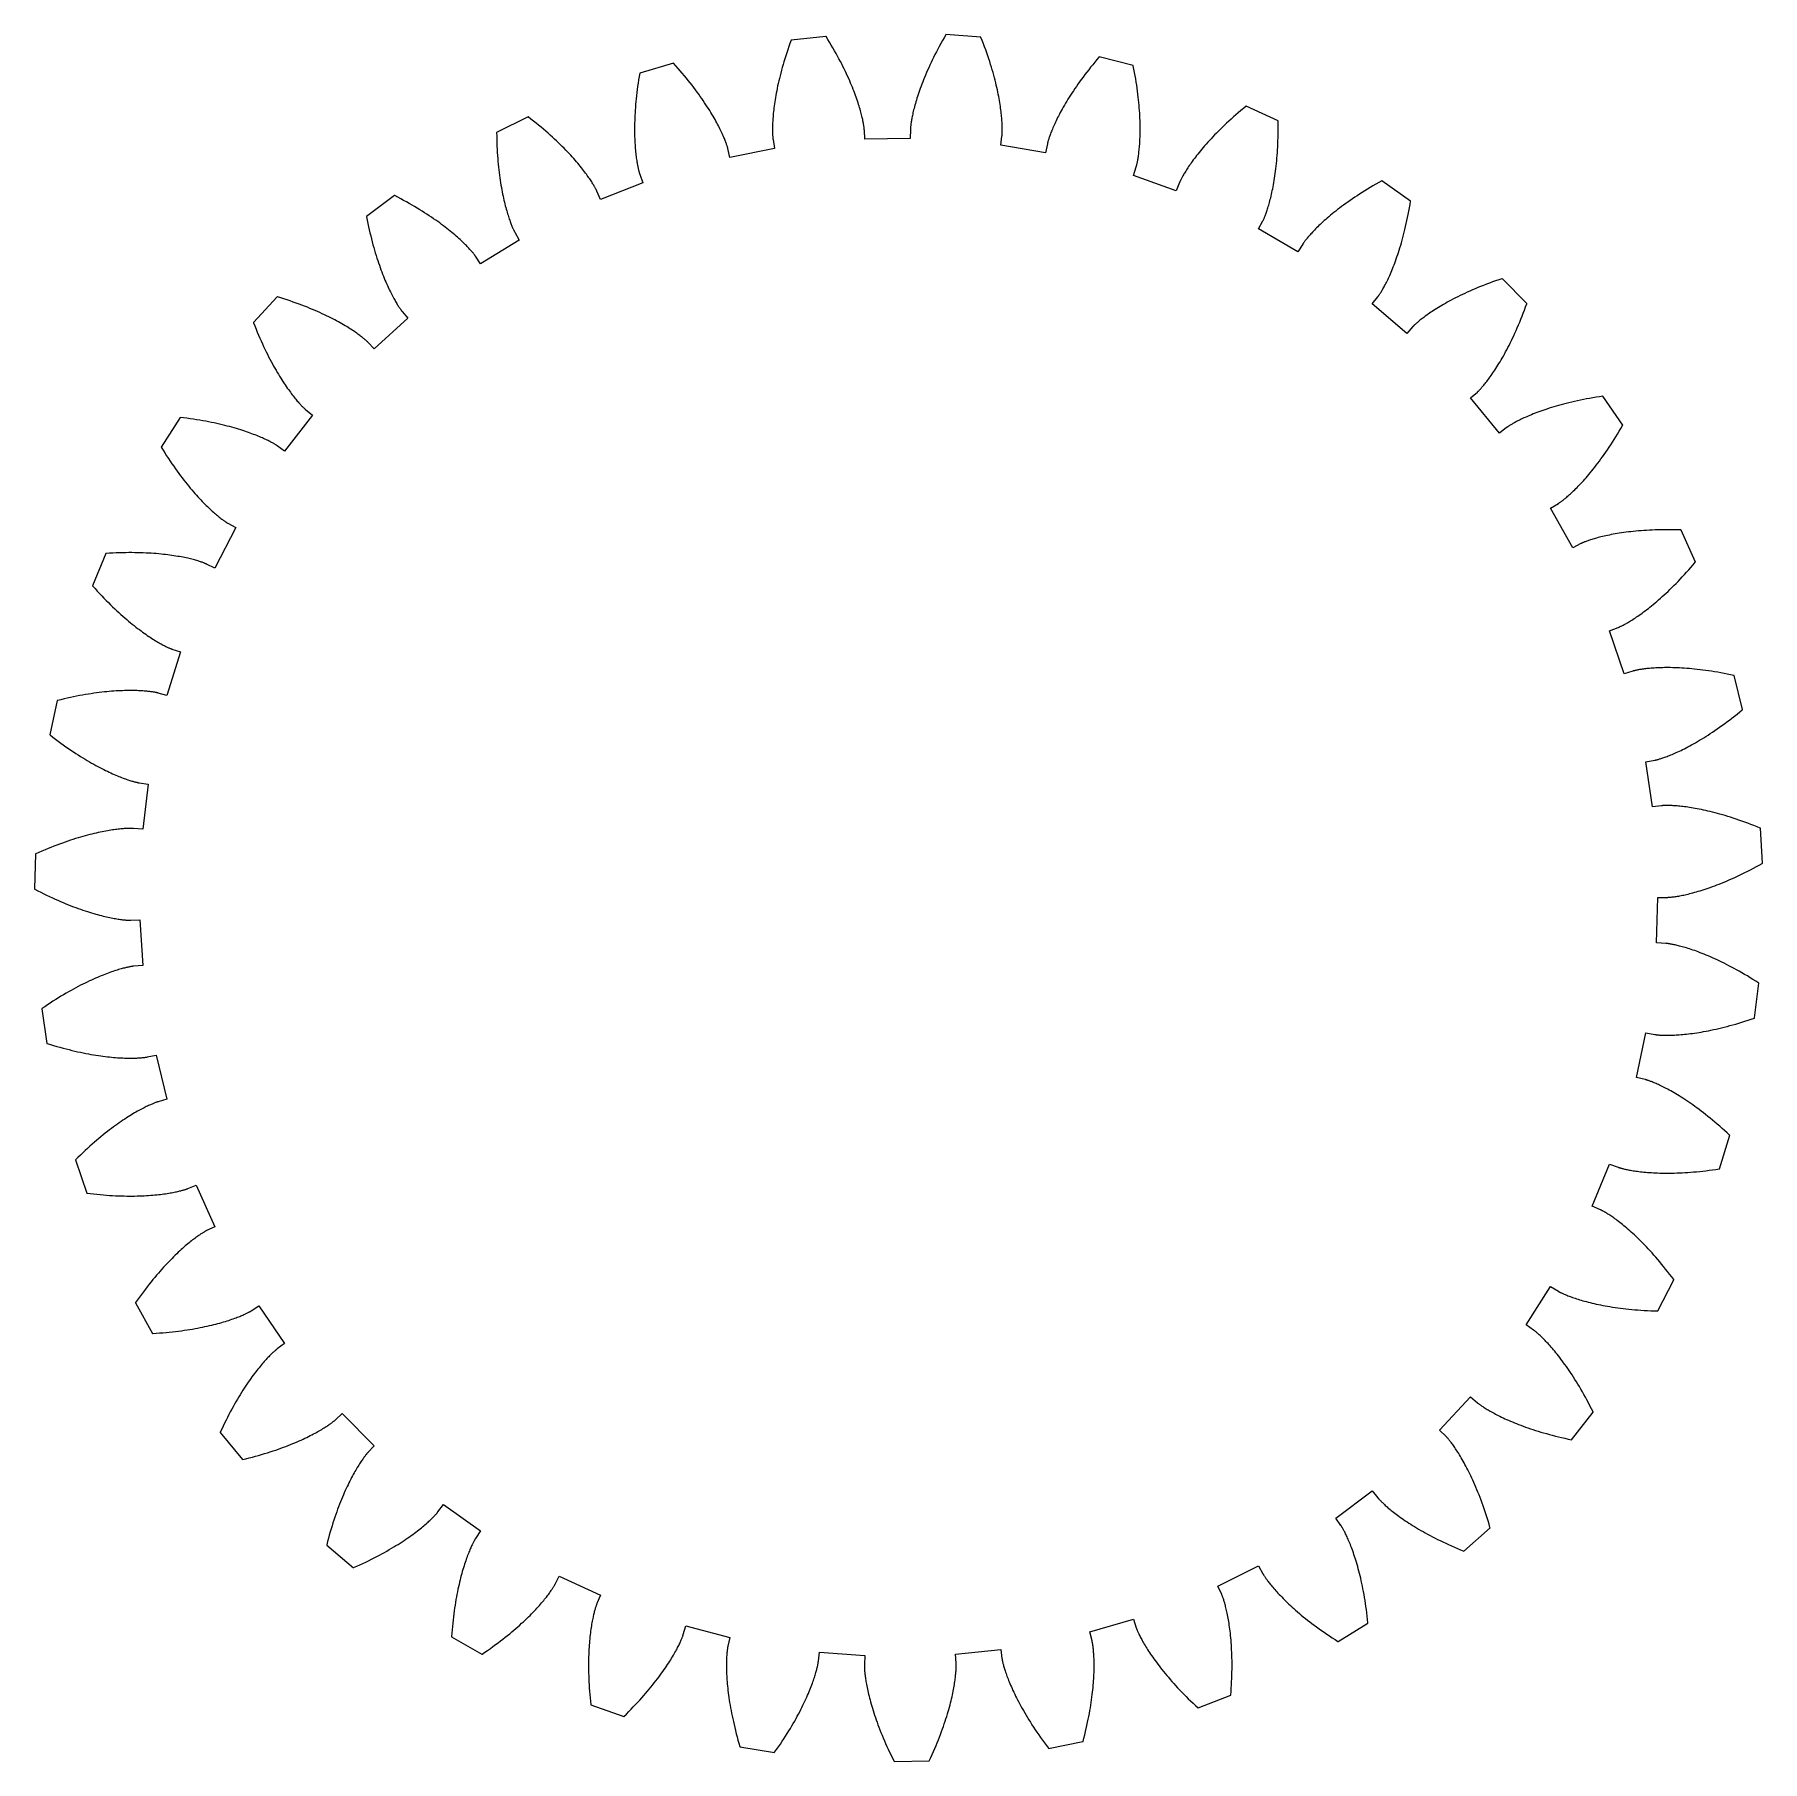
# Model space of a CAD drawing. Header units: metres. Extents: x -37 to 37, y -37 to 36.9.
import ezdxf

# ---------------------------------------------------------------- set-up
doc = ezdxf.new("R2010")
doc.units = ezdxf.units.M
doc.layers.add('1', color=7, linetype='Continuous')

msp = doc.modelspace()

# ---------------------------------------------------------------- linework, layer by layer
at = {"layer": '1'}
for p, q in [((-4.757154, 36.296059), (-4.800866, 36.164101)), ((-4.711483, 36.429996), (-4.757154, 36.296059)), ((-4.663816, 36.565899), (-4.711483, 36.429996)), ((-4.614116, 36.703732), (-4.663816, 36.565899)), ((-4.611227, 36.711533), (-4.614116, 36.703732)), ((-3.118406, 36.868355), (-4.611227, 36.711533)), ((-3.11396, 36.861324), (-3.118406, 36.868355)), ((-3.036701, 36.736828), (-3.11396, 36.861324)), ((-2.961833, 36.6138), (-3.036701, 36.736828)), ((-2.889326, 36.492275), (-2.961833, 36.6138)), ((-2.819146, 36.372284), (-2.889326, 36.492275)), ((-2.751261, 36.253857), (-2.819146, 36.372284)), ((-2.685639, 36.137024), (-2.751261, 36.253857)), ((1.66931, 36.319759), (1.6072, 36.201023)), ((1.733634, 36.440159), (1.66931, 36.319759)), ((1.800206, 36.562187), (1.733634, 36.440159)), ((1.869059, 36.685822), (1.800206, 36.562187)), ((1.940225, 36.811028), (1.869059, 36.685822)), ((2.013738, 36.937771), (1.940225, 36.811028)), ((2.017973, 36.944931), (2.013738, 36.937771)), ((3.514806, 36.83268), (2.017973, 36.944931)), ((3.517926, 36.82497), (3.514806, 36.83268)), ((3.571713, 36.688675), (3.517926, 36.82497)), ((3.62341, 36.554256), (3.571713, 36.688675)), ((3.673054, 36.421738), (3.62341, 36.554256)), ((3.72068, 36.291142), (3.673054, 36.421738)), ((3.766328, 36.162498), (3.72068, 36.291142)), ((-9.65139, 35.719051), (-11.092219, 35.298199)), ((-9.645761, 35.712929), (-9.65139, 35.719051)), ((-9.547513, 35.604229), (-9.645761, 35.712929)), ((-9.451881, 35.496548), (-9.547513, 35.604229)), ((-4.991401, 35.534893), (-5.024175, 35.415325)), ((-4.956902, 35.656582), (-4.991401, 35.534893)), ((-4.920638, 35.780373), (-4.956902, 35.656582)), ((-4.882569, 35.906231), (-4.920638, 35.780373)), ((-4.842659, 36.034153), (-4.882569, 35.906231)), ((-4.800866, 36.164101), (-4.842659, 36.034153)), ((-2.622247, 36.02182), (-2.685639, 36.137024)), ((-2.56105, 35.908272), (-2.622247, 36.02182)), ((-2.502016, 35.796406), (-2.56105, 35.908272)), ((-2.44511, 35.686256), (-2.502016, 35.796406)), ((-2.390297, 35.577854), (-2.44511, 35.686256)), ((-2.337543, 35.471218), (-2.390297, 35.577854)), ((1.279106, 35.525135), (1.231523, 35.418835)), ((1.328658, 35.633297), (1.279106, 35.525135)), ((1.380215, 35.74329), (1.328658, 35.633297)), ((1.433812, 35.855083), (1.380215, 35.74329)), ((1.489486, 35.968658), (1.433812, 35.855083)), ((1.54727, 36.083981), (1.489486, 35.968658)), ((1.6072, 36.201023), (1.54727, 36.083981)), ((3.810034, 36.035828), (3.766328, 36.162498)), ((3.851837, 35.911156), (3.810034, 36.035828)), ((3.891775, 35.788502), (3.851837, 35.911156)), ((3.929887, 35.667896), (3.891775, 35.788502)), ((3.966211, 35.549358), (3.929887, 35.667896)), ((4.000786, 35.432907), (3.966211, 35.549358)), ((8.212415, 35.544998), (8.127626, 35.438023)), ((8.299706, 35.653183), (8.212415, 35.544998)), ((8.389528, 35.762535), (8.299706, 35.653183)), ((8.481907, 35.87302), (8.389528, 35.762535)), ((8.57687, 35.9846), (8.481907, 35.87302)), ((8.582315, 35.990887), (8.57687, 35.9846)), ((10.03505, 35.613171), (8.582315, 35.990887)), ((10.036743, 35.605026), (10.03505, 35.613171)), ((10.065331, 35.461323), (10.036743, 35.605026)), ((-11.161615, 34.863342), (-11.181064, 34.7257)), ((-11.140595, 35.003288), (-11.161615, 34.863342)), ((-11.11796, 35.145515), (-11.140595, 35.003288)), ((-11.09367, 35.290009), (-11.11796, 35.145515)), ((-11.092219, 35.298199), (-11.09367, 35.290009)), ((-9.35884, 35.389919), (-9.451881, 35.496548)), ((-9.268362, 35.284386), (-9.35884, 35.389919)), ((-9.180423, 35.179985), (-9.268362, 35.284386)), ((-9.094994, 35.076748), (-9.180423, 35.179985)), ((-9.01205, 34.974712), (-9.094994, 35.076748)), ((-8.931561, 34.873917), (-9.01205, 34.974712)), ((-8.853502, 34.774391), (-8.931561, 34.873917)), ((-8.777843, 34.676174), (-8.853502, 34.774391)), ((-5.163563, 34.849968), (-5.186826, 34.743526)), ((-5.138816, 34.958645), (-5.163563, 34.849968)), ((-5.112544, 35.069534), (-5.138816, 34.958645)), ((-5.084707, 35.182625), (-5.112544, 35.069534)), ((-5.055264, 35.297894), (-5.084707, 35.182625)), ((-5.024175, 35.415325), (-5.055264, 35.297894)), ((-2.286812, 35.366383), (-2.337543, 35.471218)), ((-2.23807, 35.263371), (-2.286812, 35.366383)), ((-2.191279, 35.162209), (-2.23807, 35.263371)), ((-2.146405, 35.062927), (-2.191279, 35.162209)), ((-2.103411, 34.965549), (-2.146405, 35.062927)), ((-2.062259, 34.870098), (-2.103411, 34.965549)), ((-2.022914, 34.776604), (-2.062259, 34.870098)), ((-1.985337, 34.685081), (-2.022914, 34.776604)), ((0.985323, 34.821453), (0.950491, 34.728848)), ((1.021864, 34.916077), (0.985323, 34.821453)), ((1.060152, 35.012714), (1.021864, 34.916077)), ((1.100224, 35.111328), (1.060152, 35.012714)), ((1.142119, 35.211906), (1.100224, 35.111328)), ((1.185873, 35.314415), (1.142119, 35.211906)), ((1.231523, 35.418835), (1.185873, 35.314415)), ((4.033652, 35.318565), (4.000786, 35.432907)), ((4.064848, 35.206356), (4.033652, 35.318565)), ((4.094414, 35.096298), (4.064848, 35.206356)), ((4.12239, 34.988407), (4.094414, 35.096298)), ((4.148815, 34.88271), (4.12239, 34.988407)), ((4.173731, 34.779217), (4.148815, 34.88271)), ((4.197178, 34.677952), (4.173731, 34.779217)), ((7.669876, 34.823414), (7.601808, 34.725842)), ((7.740244, 34.922432), (7.669876, 34.823414)), ((7.812943, 35.022861), (7.740244, 34.922432)), ((7.888, 35.124668), (7.812943, 35.022861)), ((7.965448, 35.227821), (7.888, 35.124668)), ((8.045314, 35.332283), (7.965448, 35.227821)), ((8.127626, 35.438023), (8.045314, 35.332283)), ((10.092196, 35.319832), (10.065331, 35.461323)), ((10.117378, 35.18058), (10.092196, 35.319832)), ((10.140921, 35.043579), (10.117378, 35.18058)), ((10.162865, 34.908852), (10.140921, 35.043579)), ((10.18325, 34.776409), (10.162865, 34.908852)), ((10.202121, 34.646278), (10.18325, 34.776409)), ((-11.256187, 34.072586), (-11.267085, 33.949085)), ((-11.243971, 34.198479), (-11.256187, 34.072586)), ((-11.230392, 34.326752), (-11.243971, 34.198479)), ((-11.21541, 34.45739), (-11.230392, 34.326752)), ((-11.198981, 34.590378), (-11.21541, 34.45739)), ((-11.181064, 34.7257), (-11.198981, 34.590378)), ((-8.704555, 34.579296), (-8.777843, 34.676174)), ((-8.633608, 34.483795), (-8.704555, 34.579296)), ((-8.564973, 34.389706), (-8.633608, 34.483795)), ((-8.49862, 34.29705), (-8.564973, 34.389706)), ((-8.434519, 34.205872), (-8.49862, 34.29705)), ((-8.372639, 34.116196), (-8.434519, 34.205872)), ((-8.312947, 34.028061), (-8.372639, 34.116196)), ((-8.255413, 33.94149), (-8.312947, 34.028061)), ((-5.311575, 34.062428), (-5.324454, 33.974449)), ((-5.297544, 34.152763), (-5.311575, 34.062428)), ((-5.282319, 34.245449), (-5.297544, 34.152763)), ((-5.265858, 34.340458), (-5.282319, 34.245449)), ((-5.248121, 34.437794), (-5.265858, 34.340458)), ((-5.229063, 34.537422), (-5.248121, 34.437794)), ((-5.208645, 34.639343), (-5.229063, 34.537422)), ((-5.186826, 34.743526), (-5.208645, 34.639343)), ((-1.949491, 34.595566), (-1.985337, 34.685081)), ((-1.915338, 34.508068), (-1.949491, 34.595566)), ((-1.882841, 34.422619), (-1.915338, 34.508068)), ((-1.85196, 34.339237), (-1.882841, 34.422619)), ((-1.822657, 34.257946), (-1.85196, 34.339237)), ((-1.794894, 34.178768), (-1.822657, 34.257946)), ((-1.768631, 34.101719), (-1.794894, 34.178768)), ((-1.743828, 34.026825), (-1.768631, 34.101719)), ((-1.720446, 33.954098), (-1.743828, 34.026825)), ((0.728712, 34.063686), (0.707509, 33.990295)), ((0.751271, 34.13929), (0.728712, 34.063686)), ((0.775226, 34.217083), (0.751271, 34.13929)), ((0.800617, 34.297054), (0.775226, 34.217083)), ((0.827483, 34.379185), (0.800617, 34.297054)), ((0.855865, 34.463448), (0.827483, 34.379185)), ((0.885801, 34.549831), (0.855865, 34.463448)), ((0.91733, 34.638306), (0.885801, 34.549831)), ((0.950491, 34.728848), (0.91733, 34.638306)), ((4.219197, 34.578934), (4.197178, 34.677952)), ((4.239828, 34.482174), (4.219197, 34.578934)), ((4.259114, 34.387695), (4.239828, 34.482174)), ((4.277095, 34.295509), (4.259114, 34.387695)), ((4.293813, 34.205627), (4.277095, 34.295509)), ((4.309309, 34.118073), (4.293813, 34.205627)), ((4.323626, 34.032856), (4.309309, 34.118073)), ((4.336805, 33.949993), (4.323626, 34.032856)), ((7.187099, 34.085922), (7.136291, 34.001026)), ((7.239948, 34.172501), (7.187099, 34.085922)), ((7.294876, 34.26075), (7.239948, 34.172501)), ((7.351913, 34.350624), (7.294876, 34.26075)), ((7.411093, 34.442104), (7.351913, 34.350624)), ((7.472448, 34.535156), (7.411093, 34.442104)), ((7.536009, 34.629745), (7.472448, 34.535156)), ((7.601808, 34.725842), (7.536009, 34.629745)), ((10.219517, 34.518467), (10.202121, 34.646278)), ((10.235481, 34.392994), (10.219517, 34.518467)), ((10.250055, 34.269871), (10.235481, 34.392994)), ((10.263282, 34.14912), (10.250055, 34.269871)), ((10.275203, 34.030746), (10.263282, 34.14912)), ((10.285862, 33.914772), (10.275203, 34.030746)), ((-15.87417, 33.421711), (-17.2167, 32.750351)), ((-15.867538, 33.416695), (-15.87417, 33.421711)), ((-15.75146, 33.327282), (-15.867538, 33.416695)), ((-15.638138, 33.238407), (-15.75146, 33.327282)), ((-11.303285, 33.367928), (-11.307168, 33.259045)), ((-11.29834, 33.479275), (-11.303285, 33.367928)), ((-11.292291, 33.593075), (-11.29834, 33.479275)), ((-11.285093, 33.709316), (-11.292291, 33.593075)), ((-11.276706, 33.827991), (-11.285093, 33.709316)), ((-11.267085, 33.949085), (-11.276706, 33.827991)), ((-8.200006, 33.856525), (-8.255413, 33.94149)), ((-8.146691, 33.773182), (-8.200006, 33.856525)), ((-8.095438, 33.691505), (-8.146691, 33.773182)), ((-8.046211, 33.611515), (-8.095438, 33.691505)), ((-7.998978, 33.533237), (-8.046211, 33.611515)), ((-7.953705, 33.456711), (-7.998978, 33.533237)), ((-7.910358, 33.381958), (-7.953705, 33.456711)), ((-7.868903, 33.30901), (-7.910358, 33.381958)), ((-7.829305, 33.237892), (-7.868903, 33.30901)), ((-5.395564, 33.290783), (-5.399273, 33.227024)), ((-5.391132, 33.35701), (-5.395564, 33.290783)), ((-5.385933, 33.42569), (-5.391132, 33.35701)), ((-5.379923, 33.496819), (-5.385933, 33.42569)), ((-5.373061, 33.570389), (-5.379923, 33.496819)), ((-5.365304, 33.646385), (-5.373061, 33.570389)), ((-5.356606, 33.7248), (-5.365304, 33.646385)), ((-5.346927, 33.805622), (-5.356606, 33.7248)), ((-5.336224, 33.888844), (-5.346927, 33.805622)), ((-5.324454, 33.974449), (-5.336224, 33.888844)), ((-1.698446, 33.88356), (-1.720446, 33.954098)), ((-1.677787, 33.815235), (-1.698446, 33.88356)), ((-1.658429, 33.749134), (-1.677787, 33.815235)), ((-1.640331, 33.685272), (-1.658429, 33.749134)), ((-1.623453, 33.62368), (-1.640331, 33.685272)), ((-1.607754, 33.564358), (-1.623453, 33.62368)), ((-1.593193, 33.507328), (-1.607754, 33.564358)), ((-1.579728, 33.452606), (-1.593193, 33.507328)), ((-1.567318, 33.400204), (-1.579728, 33.452606)), ((-1.555923, 33.35014), (-1.567318, 33.400204)), ((-1.545498, 33.302425), (-1.555923, 33.35014)), ((-1.536004, 33.257069), (-1.545498, 33.302425)), ((0.543927, 33.288078), (0.536606, 33.244865)), ((0.552065, 33.333694), (0.543927, 33.288078)), ((0.561062, 33.381699), (0.552065, 33.333694)), ((0.570961, 33.432083), (0.561062, 33.381699)), ((0.581803, 33.484829), (0.570961, 33.432083)), ((0.59363, 33.539928), (0.581803, 33.484829)), ((0.606485, 33.597366), (0.59363, 33.539928)), ((0.620409, 33.657131), (0.606485, 33.597366)), ((0.635443, 33.719204), (0.620409, 33.657131)), ((0.651629, 33.783577), (0.635443, 33.719204)), ((0.669008, 33.850224), (0.651629, 33.783577)), ((0.687621, 33.919132), (0.669008, 33.850224)), ((0.707509, 33.990295), (0.687621, 33.919132)), ((4.348888, 33.869492), (4.336805, 33.949993)), ((4.35992, 33.791374), (4.348888, 33.869492)), ((4.369939, 33.715641), (4.35992, 33.791374)), ((4.378992, 33.642307), (4.369939, 33.715641)), ((4.387118, 33.571392), (4.378992, 33.642307)), ((4.394363, 33.502899), (4.387118, 33.571392)), ((4.400767, 33.436829), (4.394363, 33.502899)), ((4.406375, 33.373211), (4.400767, 33.436829)), ((4.41123, 33.312038), (4.406375, 33.373211)), ((4.415374, 33.253326), (4.41123, 33.312038)), ((6.76534, 33.31773), (6.733066, 33.251263)), ((6.799308, 33.386154), (6.76534, 33.31773)), ((6.835003, 33.456512), (6.799308, 33.386154)), ((6.872464, 33.528782), (6.835003, 33.456512)), ((6.911726, 33.602936), (6.872464, 33.528782)), ((6.952825, 33.678944), (6.911726, 33.602936)), ((6.995797, 33.756786), (6.952825, 33.678944)), ((7.040675, 33.836437), (6.995797, 33.756786)), ((7.087495, 33.917858), (7.040675, 33.836437)), ((7.136291, 34.001026), (7.087495, 33.917858)), ((10.2953, 33.801201), (10.285862, 33.914772)), ((10.303562, 33.690048), (10.2953, 33.801201)), ((10.31069, 33.581329), (10.303562, 33.690048)), ((10.316727, 33.475056), (10.31069, 33.581329)), ((10.321714, 33.371227), (10.316727, 33.475056)), ((10.3257, 33.269871), (10.321714, 33.371227)), ((14.224846, 33.32793), (14.127611, 33.239407)), ((14.324717, 33.417271), (14.224846, 33.32793)), ((14.427243, 33.507389), (14.324717, 33.417271)), ((14.532449, 33.598248), (14.427243, 33.507389)), ((14.640353, 33.689804), (14.532449, 33.598248)), ((14.750976, 33.782021), (14.640353, 33.689804)), ((14.864336, 33.874851), (14.750976, 33.782021)), ((14.870816, 33.880066), (14.864336, 33.874851)), ((16.232761, 33.249023), (14.870816, 33.880066)), ((-17.2167, 32.750351), (-17.216663, 32.742035)), ((-17.216663, 32.742035), (-17.214764, 32.595524)), ((-17.214764, 32.595524), (-17.211639, 32.451542)), ((-15.527553, 33.150105), (-15.638138, 33.238407)), ((-15.419685, 33.062424), (-15.527553, 33.150105)), ((-15.314518, 32.975403), (-15.419685, 33.062424)), ((-15.212028, 32.889076), (-15.314518, 32.975403)), ((-15.112198, 32.803493), (-15.212028, 32.889076)), ((-15.015005, 32.718689), (-15.112198, 32.803493)), ((-14.920429, 32.634701), (-15.015005, 32.718689)), ((-14.828448, 32.551571), (-14.920429, 32.634701)), ((-14.739039, 32.469337), (-14.828448, 32.551571)), ((-11.312886, 32.947277), (-11.31296, 32.848339)), ((-11.31296, 32.848339), (-11.312191, 32.751915)), ((-11.311925, 33.048706), (-11.312886, 32.947277)), ((-11.312191, 32.751915), (-11.310622, 32.658005)), ((-11.310034, 33.152634), (-11.311925, 33.048706)), ((-11.310622, 32.658005), (-11.308296, 32.566612)), ((-11.307168, 33.259045), (-11.310034, 33.152634)), ((-11.308296, 32.566612), (-11.30526, 32.477749)), ((-7.791528, 33.168629), (-7.829305, 33.237892)), ((-7.755536, 33.101246), (-7.791528, 33.168629)), ((-7.721294, 33.03577), (-7.755536, 33.101246)), ((-7.688767, 32.972229), (-7.721294, 33.03577)), ((-7.657917, 32.910648), (-7.688767, 32.972229)), ((-7.628707, 32.851044), (-7.657917, 32.910648)), ((-7.601103, 32.793453), (-7.628707, 32.851044)), ((-7.575063, 32.737888), (-7.601103, 32.793453)), ((-7.550553, 32.684376), (-7.575063, 32.737888)), ((-7.527534, 32.632938), (-7.550553, 32.684376)), ((-7.505967, 32.583591), (-7.527534, 32.632938)), ((-7.485815, 32.536366), (-7.505967, 32.583591)), ((-5.408486, 32.945423), (-5.408767, 32.896584)), ((-5.408767, 32.896584), (-5.408629, 32.850246)), ((-5.408629, 32.850246), (-5.408116, 32.806419)), ((-5.407743, 32.996761), (-5.408486, 32.945423)), ((-5.408116, 32.806419), (-5.407272, 32.765099)), ((-5.406493, 33.050598), (-5.407743, 32.996761)), ((-5.407272, 32.765099), (-5.406141, 32.726295)), ((-5.404694, 33.106926), (-5.406493, 33.050598)), ((-5.406141, 32.726295), (-5.404766, 32.690002)), ((-5.404766, 32.690002), (-5.403192, 32.656227)), ((-5.402302, 33.165737), (-5.404694, 33.106926)), ((-5.403192, 32.656227), (-5.40146, 32.624966)), ((-5.399273, 33.227024), (-5.402302, 33.165737)), ((-5.40146, 32.624966), (-5.399618, 32.596222)), ((-5.399618, 32.596222), (-5.397706, 32.569996)), ((-5.397706, 32.569996), (-5.39577, 32.54628)), ((-1.527398, 33.214092), (-1.536004, 33.257069)), ((-1.519637, 33.1735), (-1.527398, 33.214092)), ((-1.512679, 33.135307), (-1.519637, 33.1735)), ((-1.506482, 33.099522), (-1.512679, 33.135307)), ((-1.501004, 33.066158), (-1.506482, 33.099522)), ((-1.496201, 33.035217), (-1.501004, 33.066158)), ((-1.49203, 33.006718), (-1.496201, 33.035217)), ((-1.48845, 32.980667), (-1.49203, 33.006718)), ((-1.485416, 32.957066), (-1.48845, 32.980667)), ((-1.482885, 32.935925), (-1.485416, 32.957066)), ((-1.480815, 32.917255), (-1.482885, 32.935925)), ((-1.479162, 32.901058), (-1.480815, 32.917255)), ((-1.477883, 32.887341), (-1.479162, 32.901058)), ((-1.476933, 32.87611), (-1.477883, 32.887341)), ((-1.476271, 32.867371), (-1.476933, 32.87611)), ((-1.475852, 32.861122), (-1.476271, 32.867371)), ((-1.475569, 32.856121), (-1.475852, 32.861122)), ((-1.458106, 32.467274), (-1.475569, 32.856121)), ((0.495471, 32.885509), (0.489607, 32.496311)), ((0.495605, 32.890514), (0.495471, 32.885509)), ((0.495838, 32.89677), (0.495605, 32.890514)), ((0.496239, 32.905529), (0.495838, 32.89677)), ((0.496853, 32.916782), (0.496239, 32.905529)), ((0.497723, 32.930531), (0.496853, 32.916782)), ((0.498893, 32.94677), (0.497723, 32.930531)), ((0.500405, 32.965492), (0.498893, 32.94677)), ((0.502304, 32.986702), (0.500405, 32.965492)), ((0.504634, 33.01038), (0.502304, 32.986702)), ((0.507436, 33.03653), (0.504634, 33.01038)), ((0.510755, 33.06514), (0.507436, 33.03653)), ((0.514634, 33.096207), (0.510755, 33.06514)), ((0.519115, 33.129719), (0.514634, 33.096207)), ((0.524242, 33.165672), (0.519115, 33.129719)), ((0.530058, 33.204056), (0.524242, 33.165672)), ((0.536606, 33.244865), (0.530058, 33.204056)), ((4.362582, 32.205868), (4.414831, 32.591583)), ((4.414831, 32.591583), (4.415445, 32.596554)), ((4.418851, 33.197079), (4.415374, 33.253326)), ((4.415445, 32.596554), (4.416148, 32.602776)), ((4.416148, 32.602776), (4.417058, 32.611496)), ((4.417058, 32.611496), (4.418129, 32.622715)), ((4.418129, 32.622715), (4.419319, 32.63644)), ((4.421705, 33.143303), (4.418851, 33.197079)), ((4.419319, 32.63644), (4.420585, 32.652672)), ((4.420585, 32.652672), (4.421882, 32.671413)), ((4.423978, 33.09201), (4.421705, 33.143303)), ((4.421882, 32.671413), (4.423166, 32.692665)), ((4.423166, 32.692665), (4.424395, 32.716427)), ((4.425715, 33.043201), (4.423978, 33.09201)), ((4.424395, 32.716427), (4.425524, 32.742702)), ((4.425524, 32.742702), (4.426509, 32.771484)), ((4.426959, 32.99688), (4.425715, 33.043201)), ((4.426509, 32.771484), (4.427308, 32.802784)), ((4.427753, 32.953056), (4.426959, 32.99688)), ((4.427308, 32.802784), (4.427875, 32.836594)), ((4.428141, 32.911728), (4.427753, 32.953056)), ((4.427875, 32.836594), (4.428167, 32.872906)), ((4.428167, 32.872906), (4.428141, 32.911728)), ((6.450353, 32.575809), (6.437777, 32.539082)), ((6.464082, 32.614792), (6.450353, 32.575809)), ((6.479002, 32.656006), (6.464082, 32.614792)), ((6.495154, 32.699436), (6.479002, 32.656006)), ((6.512578, 32.745064), (6.495154, 32.699436)), ((6.531313, 32.792866), (6.512578, 32.745064)), ((6.5514, 32.842831), (6.531313, 32.792866)), ((6.572875, 32.894936), (6.5514, 32.842831)), ((6.59578, 32.949154), (6.572875, 32.894936)), ((6.620151, 33.00547), (6.59578, 32.949154)), ((6.646027, 33.063858), (6.620151, 33.00547)), ((6.673447, 33.12431), (6.646027, 33.063858)), ((6.702447, 33.186783), (6.673447, 33.12431)), ((6.733066, 33.251263), (6.702447, 33.186783)), ((10.323537, 32.469841), (10.326632, 32.548676)), ((10.328722, 33.170982), (10.3257, 33.269871)), ((10.326632, 32.548676), (10.329116, 32.630035)), ((10.330829, 33.074577), (10.328722, 33.170982)), ((10.329116, 32.630035), (10.330944, 32.713921)), ((10.33206, 32.980659), (10.330829, 33.074577)), ((10.330944, 32.713921), (10.332073, 32.800327)), ((10.332459, 32.88924), (10.33206, 32.980659)), ((10.332073, 32.800327), (10.332459, 32.88924)), ((13.441871, 32.565304), (13.367307, 32.485859)), ((13.518853, 32.645901), (13.441871, 32.565304)), ((13.598283, 32.727623), (13.518853, 32.645901)), ((13.680183, 32.810425), (13.598283, 32.727623)), ((13.76458, 32.894276), (13.680183, 32.810425)), ((13.851498, 32.979137), (13.76458, 32.894276)), ((13.94096, 33.064972), (13.851498, 32.979137)), ((14.03299, 33.151741), (13.94096, 33.064972)), ((14.127611, 33.239407), (14.03299, 33.151741)), ((16.232759, 32.533199), (16.235226, 32.669682)), ((16.232973, 33.240707), (16.232761, 33.249023)), ((16.235441, 33.094208), (16.232973, 33.240707)), ((16.235226, 32.669682), (16.236523, 32.808681)), ((16.23661, 32.950195), (16.235441, 33.094208)), ((16.236523, 32.808681), (16.23661, 32.950195)), ((-17.211639, 32.451542), (-17.207333, 32.310093)), ((-17.207333, 32.310093), (-17.201893, 32.171192)), ((-17.201893, 32.171192), (-17.195358, 32.034843)), ((-17.195358, 32.034843), (-17.187777, 31.901058)), ((-17.187777, 31.901058), (-17.179193, 31.769846)), ((-14.652181, 32.388039), (-14.739039, 32.469337)), ((-14.567848, 32.307713), (-14.652181, 32.388039)), ((-14.486018, 32.228397), (-14.567848, 32.307713)), ((-14.406667, 32.150131), (-14.486018, 32.228397)), ((-14.329768, 32.072945), (-14.406667, 32.150131)), ((-14.255299, 31.996883), (-14.329768, 32.072945)), ((-14.183232, 31.921978), (-14.255299, 31.996883)), ((-14.113544, 31.84827), (-14.183232, 31.921978)), ((-14.046204, 31.775787), (-14.113544, 31.84827)), ((-11.30526, 32.477749), (-11.301556, 32.391418)), ((-11.301556, 32.391418), (-11.297227, 32.307625)), ((-11.297227, 32.307625), (-11.292319, 32.226372)), ((-11.292319, 32.226372), (-11.286876, 32.147663)), ((-11.286876, 32.147663), (-11.280938, 32.071503)), ((-11.280938, 32.071503), (-11.274553, 31.997889)), ((-11.274553, 31.997889), (-11.267766, 31.926832)), ((-11.267766, 31.926832), (-11.260619, 31.858328)), ((-11.260619, 31.858328), (-11.253154, 31.792372)), ((-7.467038, 32.49128), (-7.485815, 32.536366)), ((-7.449598, 32.448353), (-7.467038, 32.49128)), ((-7.433456, 32.4076), (-7.449598, 32.448353)), ((-7.418572, 32.369045), (-7.433456, 32.4076)), ((-7.404906, 32.33271), (-7.418572, 32.369045)), ((-7.39242, 32.298607), (-7.404906, 32.33271)), ((-7.381072, 32.266754), (-7.39242, 32.298607)), ((-7.370821, 32.237171), (-7.381072, 32.266754)), ((-7.361629, 32.209877), (-7.370821, 32.237171)), ((-7.353455, 32.184879), (-7.361629, 32.209877)), ((-7.346255, 32.162201), (-7.353455, 32.184879)), ((-7.339991, 32.141853), (-7.346255, 32.162201)), ((-7.33462, 32.123852), (-7.339991, 32.141853)), ((-7.330101, 32.108212), (-7.33462, 32.123852)), ((-7.326393, 32.094944), (-7.330101, 32.108212)), ((-7.323454, 32.084064), (-7.326393, 32.094944)), ((-7.321242, 32.075581), (-7.323454, 32.084064)), ((-7.319714, 32.069508), (-7.321242, 32.075581)), ((-7.318542, 32.064636), (-7.319714, 32.069508)), ((-7.231928, 31.685158), (-7.318542, 32.064636)), ((-5.3207, 32.061504), (-7.231928, 31.685158)), ((-5.39577, 32.54628), (-5.393852, 32.525074)), ((-5.393852, 32.525074), (-5.391997, 32.506382)), ((-5.391997, 32.506382), (-5.390248, 32.490196)), ((-5.390248, 32.490196), (-5.388649, 32.476513)), ((-5.388649, 32.476513), (-5.387244, 32.465332)), ((-5.387244, 32.465332), (-5.386075, 32.456642)), ((-5.386075, 32.456642), (-5.385187, 32.450443)), ((-5.385187, 32.450443), (-5.384424, 32.445492)), ((-5.384424, 32.445492), (-5.3207, 32.061504)), ((0.489607, 32.496311), (-1.458106, 32.467274)), ((6.284179, 31.886662), (4.362582, 32.205868)), ((6.359442, 32.268555), (6.284179, 31.886662)), ((6.360468, 32.27346), (6.359442, 32.268555)), ((6.361814, 32.279575), (6.360468, 32.27346)), ((6.363773, 32.28812), (6.361814, 32.279575)), ((6.366386, 32.29908), (6.363773, 32.28812)), ((6.369697, 32.312454), (6.366386, 32.29908)), ((6.373747, 32.32822), (6.369697, 32.312454)), ((6.378579, 32.346375), (6.373747, 32.32822)), ((6.384234, 32.366901), (6.378579, 32.346375)), ((6.390754, 32.389786), (6.384234, 32.366901)), ((6.398181, 32.415012), (6.390754, 32.389786)), ((6.406555, 32.44257), (6.398181, 32.415012)), ((6.415919, 32.472446), (6.406555, 32.44257)), ((6.426312, 32.504623), (6.415919, 32.472446)), ((6.437777, 32.539082), (6.426312, 32.504623)), ((10.261689, 31.770277), (10.268612, 31.821154)), ((10.268612, 31.821154), (10.275406, 31.874575)), ((10.275406, 31.874575), (10.282028, 31.930538)), ((10.282028, 31.930538), (10.288434, 31.989046)), ((10.288434, 31.989046), (10.29458, 32.050102)), ((10.29458, 32.050102), (10.300422, 32.113701)), ((10.300422, 32.113701), (10.305917, 32.179852)), ((10.305917, 32.179852), (10.311019, 32.248535)), ((10.311019, 32.248535), (10.315685, 32.319763)), ((10.315685, 32.319763), (10.319873, 32.393536)), ((10.319873, 32.393536), (10.323537, 32.469841)), ((12.800689, 31.828783), (12.748816, 31.762831)), ((12.854699, 31.896233), (12.800689, 31.828783)), ((12.910879, 31.965153), (12.854699, 31.896233)), ((12.969258, 32.035507), (12.910879, 31.965153)), ((13.029865, 32.107262), (12.969258, 32.035507)), ((13.092727, 32.180382), (13.029865, 32.107262)), ((13.157876, 32.254837), (13.092727, 32.180382)), ((13.225336, 32.330589), (13.157876, 32.254837)), ((13.295138, 32.407612), (13.225336, 32.330589)), ((13.367307, 32.485859), (13.295138, 32.407612)), ((16.195908, 31.767746), (16.204454, 31.888922)), ((16.204454, 31.888922), (16.212099, 32.012665)), ((16.212099, 32.012665), (16.218796, 32.138973)), ((16.218796, 32.138973), (16.224501, 32.267838)), ((16.224501, 32.267838), (16.22917, 32.399246)), ((16.22917, 32.399246), (16.232759, 32.533199)), ((-17.179193, 31.769846), (-17.169649, 31.641209)), ((-17.169649, 31.641209), (-17.159191, 31.515158)), ((-17.159191, 31.515158), (-17.147861, 31.391697)), ((-17.147861, 31.391697), (-17.135706, 31.27083)), ((-17.135706, 31.27083), (-17.122768, 31.152565)), ((-17.122768, 31.152565), (-17.109093, 31.036907)), ((-13.981191, 31.704575), (-14.046204, 31.775787)), ((-13.918472, 31.634659), (-13.981191, 31.704575)), ((-13.858022, 31.566074), (-13.918472, 31.634659)), ((-13.799811, 31.498861), (-13.858022, 31.566074)), ((-13.743814, 31.43305), (-13.799811, 31.498861)), ((-13.69, 31.368675), (-13.743814, 31.43305)), ((-13.638338, 31.305769), (-13.69, 31.368675)), ((-13.588801, 31.244366), (-13.638338, 31.305769)), ((-13.541356, 31.184492), (-13.588801, 31.244366)), ((-13.495974, 31.126183), (-13.541356, 31.184492)), ((-13.452624, 31.069473), (-13.495974, 31.126183)), ((-13.411274, 31.014389), (-13.452624, 31.069473)), ((-11.253154, 31.792372), (-11.24542, 31.728977)), ((-11.24542, 31.728977), (-11.237455, 31.668131)), ((-11.237455, 31.668131), (-11.229308, 31.609838)), ((-11.229308, 31.609838), (-11.221021, 31.554098)), ((-11.221021, 31.554098), (-11.212637, 31.500902)), ((-11.212637, 31.500902), (-11.204202, 31.450254)), ((-11.204202, 31.450254), (-11.195758, 31.402151)), ((-11.195758, 31.402151), (-11.187348, 31.356583)), ((-11.187348, 31.356583), (-11.179018, 31.313551)), ((-11.179018, 31.313551), (-11.17081, 31.273046)), ((-11.17081, 31.273046), (-11.162767, 31.235065)), ((-11.162767, 31.235065), (-11.154935, 31.199604)), ((-11.154935, 31.199604), (-11.147355, 31.166653)), ((-11.147355, 31.166653), (-11.140069, 31.136202)), ((-11.140069, 31.136202), (-11.133124, 31.108252)), ((-11.133124, 31.108252), (-11.12656, 31.082785)), ((-11.12656, 31.082785), (-11.12042, 31.059797)), ((10.043053, 30.909338), (10.163335, 31.279528)), ((10.163335, 31.279528), (10.164826, 31.284309)), ((10.164826, 31.284309), (10.16663, 31.290304)), ((10.16663, 31.290304), (10.169081, 31.298721)), ((10.169081, 31.298721), (10.172138, 31.309568)), ((10.172138, 31.309568), (10.17576, 31.322861)), ((10.17576, 31.322861), (10.179903, 31.338604)), ((10.179903, 31.338604), (10.184525, 31.356813)), ((10.184525, 31.356813), (10.189585, 31.377495)), ((10.189585, 31.377495), (10.195037, 31.400656)), ((10.195037, 31.400656), (10.200839, 31.426306)), ((10.200839, 31.426306), (10.206947, 31.454451)), ((10.206947, 31.454451), (10.213323, 31.485106)), ((10.213323, 31.485106), (10.219916, 31.518269)), ((10.219916, 31.518269), (10.226688, 31.553947)), ((10.226688, 31.553947), (10.233595, 31.592152)), ((10.233595, 31.592152), (10.240593, 31.632883)), ((10.240593, 31.632883), (10.247636, 31.676144)), ((10.247636, 31.676144), (10.254683, 31.721941)), ((10.254683, 31.721941), (10.261689, 31.770277)), ((12.281746, 31.099659), (12.254776, 31.055967)), ((12.310431, 31.145235), (12.281746, 31.099659)), ((12.340865, 31.192665), (12.310431, 31.145235)), ((12.373082, 31.241922), (12.340865, 31.192665)), ((12.407118, 31.292984), (12.373082, 31.241922)), ((12.443004, 31.345814), (12.407118, 31.292984)), ((12.480777, 31.400394), (12.443004, 31.345814)), ((12.520466, 31.456686), (12.480777, 31.400394)), ((12.562106, 31.514662), (12.520466, 31.456686)), ((12.60573, 31.574299), (12.562106, 31.514662)), ((12.651369, 31.635561), (12.60573, 31.574299)), ((12.699054, 31.698414), (12.651369, 31.635561)), ((12.748816, 31.762831), (12.699054, 31.698414)), ((16.114504, 30.991924), (16.128136, 31.094973)), ((16.128136, 31.094973), (16.141172, 31.200619)), ((16.141172, 31.200619), (16.153572, 31.308863)), ((16.153572, 31.308863), (16.165289, 31.419703)), ((16.165289, 31.419703), (16.176281, 31.533133)), ((16.176281, 31.533133), (16.186501, 31.649149)), ((16.186501, 31.649149), (16.195908, 31.767746)), ((-17.109093, 31.036907), (-17.094725, 30.923855)), ((-17.094725, 30.923855), (-17.079708, 30.813414)), ((-17.079708, 30.813414), (-17.064087, 30.705585)), ((-17.064087, 30.705585), (-17.047907, 30.600376)), ((-17.047907, 30.600376), (-17.031212, 30.49778)), ((-17.031212, 30.49778), (-17.014046, 30.397808)), ((-17.014046, 30.397808), (-16.996452, 30.300447)), ((-13.371891, 30.960958), (-13.411274, 31.014389)), ((-13.334446, 30.909222), (-13.371891, 30.960958)), ((-13.298903, 30.8592), (-13.334446, 30.909222)), ((-13.265233, 30.810923), (-13.298903, 30.8592)), ((-13.233398, 30.764421), (-13.265233, 30.810923)), ((-13.203367, 30.719721), (-13.233398, 30.764421)), ((-13.175107, 30.676853), (-13.203367, 30.719721)), ((-13.148582, 30.635843), (-13.175107, 30.676853)), ((-13.123756, 30.596718), (-13.148582, 30.635843)), ((-13.100597, 30.559505), (-13.123756, 30.596718)), ((-13.079068, 30.524227), (-13.100597, 30.559505)), ((-13.059134, 30.490913), (-13.079068, 30.524227)), ((-13.040759, 30.459589), (-13.059134, 30.490913)), ((-13.023906, 30.430277), (-13.040759, 30.459589)), ((-13.008537, 30.402996), (-13.023906, 30.430277)), ((-12.99462, 30.377783), (-13.008537, 30.402996)), ((-12.982113, 30.354649), (-12.99462, 30.377783)), ((-12.97098, 30.333618), (-12.982113, 30.354649)), ((-12.961183, 30.314716), (-12.97098, 30.333618)), ((-10.959997, 30.596216), (-12.773311, 29.884655)), ((-11.12042, 31.059797), (-11.114747, 31.039276)), ((-11.114747, 31.039276), (-11.109584, 31.021214)), ((-11.109584, 31.021214), (-11.104973, 31.005598)), ((-11.104973, 31.005598), (-11.100956, 30.992422)), ((-11.100956, 30.992422), (-11.097577, 30.98167)), ((-11.097577, 30.98167), (-11.094876, 30.973331)), ((-11.094876, 30.973331), (-11.092896, 30.96739)), ((-11.092896, 30.96739), (-11.091261, 30.962656)), ((-11.091261, 30.962656), (-10.959997, 30.596216)), ((11.876774, 30.252144), (10.043053, 30.909338)), ((12.019018, 30.614462), (11.876774, 30.252144)), ((12.020903, 30.619102), (12.019018, 30.614462)), ((12.023319, 30.62488), (12.020903, 30.619102)), ((12.026772, 30.632936), (12.023319, 30.62488)), ((12.031301, 30.643257), (12.026772, 30.632936)), ((12.036946, 30.655823), (12.031301, 30.643257)), ((12.043747, 30.670614), (12.036946, 30.655823)), ((12.051743, 30.687614), (12.043747, 30.670614)), ((12.060972, 30.7068), (12.051743, 30.687614)), ((12.071473, 30.728153), (12.060972, 30.7068)), ((12.083284, 30.75165), (12.071473, 30.728153)), ((12.096445, 30.777267), (12.083284, 30.75165)), ((12.110993, 30.804993), (12.096445, 30.777267)), ((12.126965, 30.834795), (12.110993, 30.804993)), ((12.144398, 30.866653), (12.126965, 30.834795)), ((12.16333, 30.900547), (12.144398, 30.866653)), ((12.183799, 30.936451), (12.16333, 30.900547)), ((12.205837, 30.974337), (12.183799, 30.936451)), ((12.229486, 31.014185), (12.205837, 30.974337)), ((12.254776, 31.055967), (12.229486, 31.014185)), ((15.989441, 30.261322), (16.006218, 30.343533)), ((16.006218, 30.343533), (16.022758, 30.428347)), ((16.022758, 30.428347), (16.039015, 30.515762)), ((16.039015, 30.515762), (16.054945, 30.605785)), ((16.054945, 30.605785), (16.070503, 30.698414)), ((16.070503, 30.698414), (16.085644, 30.793644)), ((16.085644, 30.793644), (16.100327, 30.891485)), ((16.100327, 30.891485), (16.114504, 30.991924)), ((20.178366, 30.39283), (20.061396, 30.322466)), ((20.298105, 30.463442), (20.178366, 30.39283)), ((20.420622, 30.53426), (20.298105, 30.463442)), ((20.545933, 30.605242), (20.420622, 30.53426)), ((20.674047, 30.67634), (20.545933, 30.605242)), ((20.681355, 30.680313), (20.674047, 30.67634)), ((21.908735, 29.816225), (20.681355, 30.680313)), ((-21.586742, 30.050169), (-22.787819, 29.149879)), ((-21.579321, 30.046415), (-21.586742, 30.050169)), ((-21.449142, 29.979168), (-21.579321, 30.046415)), ((-21.321772, 29.911953), (-21.449142, 29.979168)), ((-21.197197, 29.844818), (-21.321772, 29.911953)), ((-21.075407, 29.777807), (-21.197197, 29.844818)), ((-20.956392, 29.71096), (-21.075407, 29.777807)), ((-20.840136, 29.644323), (-20.956392, 29.71096)), ((-20.726627, 29.577942), (-20.840136, 29.644323)), ((-16.996452, 30.300447), (-16.978479, 30.205711)), ((-16.978479, 30.205711), (-16.960167, 30.113588)), ((-16.960167, 30.113588), (-16.941561, 30.02408)), ((-16.941561, 30.02408), (-16.922705, 29.937187)), ((-16.922705, 29.937187), (-16.903645, 29.852905)), ((-16.903645, 29.852905), (-16.884424, 29.771231)), ((-16.884424, 29.771231), (-16.865088, 29.69216)), ((-16.865088, 29.69216), (-16.845676, 29.61569)), ((-16.845676, 29.61569), (-16.826237, 29.541811)), ((-12.952683, 30.297962), (-12.961183, 30.314716)), ((-12.945445, 30.283379), (-12.952683, 30.297962)), ((-12.939427, 30.270988), (-12.945445, 30.283379)), ((-12.934593, 30.260807), (-12.939427, 30.270988)), ((-12.930902, 30.252855), (-12.934593, 30.260807)), ((-12.928314, 30.247154), (-12.930902, 30.252855)), ((-12.926292, 30.242571), (-12.928314, 30.247154)), ((-12.773311, 29.884655), (-12.926292, 30.242571)), ((15.81821, 29.581472), (15.83496, 29.637897)), ((15.83496, 29.637897), (15.85191, 29.696875)), ((15.85191, 29.696875), (15.869013, 29.758408)), ((15.869013, 29.758408), (15.886231, 29.822512)), ((15.886231, 29.822512), (15.903516, 29.889185)), ((15.903516, 29.889185), (15.920826, 29.958435)), ((15.920826, 29.958435), (15.938118, 30.030272)), ((15.938118, 30.030272), (15.955348, 30.104696)), ((15.955348, 30.104696), (15.972469, 30.181711)), ((15.972469, 30.181711), (15.989441, 30.261322)), ((19.040613, 29.641827), (18.953062, 29.576975)), ((19.130751, 29.707384), (19.040613, 29.641827)), ((19.223495, 29.773609), (19.130751, 29.707384)), ((19.318865, 29.840458), (19.223495, 29.773609)), ((19.416878, 29.907892), (19.318865, 29.840458)), ((19.51755, 29.975872), (19.416878, 29.907892)), ((19.620901, 30.044352), (19.51755, 29.975872)), ((19.726946, 30.113295), (19.620901, 30.044352)), ((19.835699, 30.182655), (19.726946, 30.113295)), ((19.947178, 30.252392), (19.835699, 30.182655)), ((20.061396, 30.322466), (19.947178, 30.252392)), ((21.859165, 29.521513), (21.883728, 29.66342)), ((21.883728, 29.66342), (21.907459, 29.808006)), ((21.907459, 29.808006), (21.908735, 29.816225)), ((-22.787819, 29.149879), (-22.786299, 29.141703)), ((-22.786299, 29.141703), (-22.758268, 28.997887)), ((-22.758268, 28.997887), (-22.729485, 28.856775)), ((-22.729485, 28.856775), (-22.699993, 28.71837)), ((-20.615854, 29.511852), (-20.726627, 29.577942)), ((-20.507803, 29.446102), (-20.615854, 29.511852)), ((-20.402456, 29.380733), (-20.507803, 29.446102)), ((-20.299801, 29.315786), (-20.402456, 29.380733)), ((-20.199821, 29.251303), (-20.299801, 29.315786)), ((-20.102501, 29.187326), (-20.199821, 29.251303)), ((-20.007824, 29.123896), (-20.102501, 29.187326)), ((-19.915771, 29.061054), (-20.007824, 29.123896)), ((-19.826328, 28.99884), (-19.915771, 29.061054)), ((-19.739473, 28.937298), (-19.826328, 28.99884)), ((-19.65519, 28.876465), (-19.739473, 28.937298)), ((-19.57346, 28.816385), (-19.65519, 28.876465)), ((-16.826237, 29.541811), (-16.80681, 29.470522)), ((-16.80681, 29.470522), (-16.787443, 29.401819)), ((-16.787443, 29.401819), (-16.768179, 29.335691)), ((-16.768179, 29.335691), (-16.749058, 29.272129)), ((-16.749058, 29.272129), (-16.730127, 29.211134)), ((-16.730127, 29.211134), (-16.711428, 29.152689)), ((-16.711428, 29.152689), (-16.693003, 29.096788)), ((-16.693003, 29.096788), (-16.674896, 29.043421)), ((-16.674896, 29.043421), (-16.657148, 28.992579)), ((-16.657148, 28.992579), (-16.639805, 28.94425)), ((-16.639805, 28.94425), (-16.622908, 28.898428)), ((-16.622908, 28.898428), (-16.606497, 28.855093)), ((-16.606497, 28.855093), (-16.590616, 28.814241)), ((15.400733, 28.619354), (15.585181, 28.962116)), ((15.585181, 28.962116), (15.587503, 28.966555)), ((15.587503, 28.966555), (15.590348, 28.972134)), ((15.590348, 28.972134), (15.594263, 28.979977)), ((15.594263, 28.979977), (15.599208, 28.990105)), ((15.599208, 28.990105), (15.605145, 29.002535)), ((15.605145, 29.002535), (15.612033, 29.017286)), ((15.612033, 29.017286), (15.619832, 29.034376)), ((15.619832, 29.034376), (15.628503, 29.053823)), ((15.628503, 29.053823), (15.638002, 29.075638)), ((15.638002, 29.075638), (15.648292, 29.09984)), ((15.648292, 29.09984), (15.659328, 29.126442)), ((15.659328, 29.126442), (15.671073, 29.155466)), ((15.671073, 29.155466), (15.683483, 29.186918)), ((15.683483, 29.186918), (15.696517, 29.220816)), ((15.696517, 29.220816), (15.710134, 29.257172)), ((15.710134, 29.257172), (15.724292, 29.296)), ((15.724292, 29.296), (15.738947, 29.337307)), ((15.738947, 29.337307), (15.754059, 29.381111)), ((15.754059, 29.381111), (15.769583, 29.427418)), ((15.769583, 29.427418), (15.785478, 29.47624)), ((15.785478, 29.47624), (15.801702, 29.52759)), ((15.801702, 29.52759), (15.81821, 29.581472)), ((18.096804, 28.868176), (18.040958, 28.816048)), ((18.154945, 28.921505), (18.096804, 28.868176)), ((18.21541, 28.976002), (18.154945, 28.921505)), ((18.278223, 29.03163), (18.21541, 28.976002)), ((18.34341, 29.088354), (18.278223, 29.03163)), ((18.410994, 29.146133), (18.34341, 29.088354)), ((18.480997, 29.204933), (18.410994, 29.146133)), ((18.553442, 29.264713), (18.480997, 29.204933)), ((18.628349, 29.325432), (18.553442, 29.264713)), ((18.705748, 29.387062), (18.628349, 29.325432)), ((18.785648, 29.449551), (18.705748, 29.387062)), ((18.868082, 29.512871), (18.785648, 29.449551)), ((18.953062, 29.576975), (18.868082, 29.512871)), ((21.696787, 28.726507), (21.72541, 28.852282)), ((21.72541, 28.852282), (21.753468, 28.980747)), ((21.753468, 28.980747), (21.780918, 29.111906)), ((21.780918, 29.111906), (21.807714, 29.245752)), ((21.807714, 29.245752), (21.833811, 29.38229)), ((21.833811, 29.38229), (21.859165, 29.521513)), ((-22.699993, 28.71837), (-22.669836, 28.582672)), ((-22.669836, 28.582672), (-22.639063, 28.449682)), ((-22.639063, 28.449682), (-22.607714, 28.319399)), ((-22.607714, 28.319399), (-22.57584, 28.191828)), ((-22.57584, 28.191828), (-22.54348, 28.066963)), ((-19.494261, 28.75709), (-19.57346, 28.816385)), ((-19.417576, 28.698631), (-19.494261, 28.75709)), ((-19.343382, 28.641037), (-19.417576, 28.698631)), ((-19.271656, 28.584351), (-19.343382, 28.641037)), ((-19.202381, 28.52861), (-19.271656, 28.584351)), ((-19.135532, 28.473856), (-19.202381, 28.52861)), ((-19.071089, 28.420124), (-19.135532, 28.473856)), ((-19.009026, 28.367455), (-19.071089, 28.420124)), ((-18.94932, 28.315882), (-19.009026, 28.367455)), ((-18.891945, 28.265442), (-18.94932, 28.315882)), ((-18.836882, 28.216173), (-18.891945, 28.265442)), ((-18.784103, 28.168116), (-18.836882, 28.216173)), ((-18.733582, 28.1213), (-18.784103, 28.168116)), ((-18.685291, 28.07576), (-18.733582, 28.1213)), ((-16.24703, 28.147541), (-17.904148, 27.123632)), ((-16.590616, 28.814241), (-16.575308, 28.775852)), ((-16.575308, 28.775852), (-16.560614, 28.739918)), ((-16.560614, 28.739918), (-16.546574, 28.706425)), ((-16.546574, 28.706425), (-16.533232, 28.675358)), ((-16.533232, 28.675358), (-16.520626, 28.646696)), ((-16.520626, 28.646696), (-16.508802, 28.620434)), ((-16.508802, 28.620434), (-16.497797, 28.59655)), ((-16.497797, 28.59655), (-16.48765, 28.575027)), ((-16.48765, 28.575027), (-16.478405, 28.555849)), ((-16.478405, 28.555849), (-16.470098, 28.538998)), ((-16.470098, 28.538998), (-16.462774, 28.524458)), ((-16.462774, 28.524458), (-16.456469, 28.512211)), ((-16.456469, 28.512211), (-16.451225, 28.502235)), ((-16.451225, 28.502235), (-16.447079, 28.494513)), ((-16.447079, 28.494513), (-16.444069, 28.489021)), ((-16.444069, 28.489021), (-16.441614, 28.484653)), ((-16.441614, 28.484653), (-16.24703, 28.147541)), ((17.087637, 27.6453), (15.400733, 28.619354)), ((17.397543, 28.122763), (17.38002, 28.099905)), ((17.416807, 28.147444), (17.397543, 28.122763)), ((17.437843, 28.173914), (17.416807, 28.147444)), ((17.460686, 28.202148), (17.437843, 28.173914)), ((17.485365, 28.232117), (17.460686, 28.202148)), ((17.511915, 28.263788), (17.485365, 28.232117)), ((17.540365, 28.297131), (17.511915, 28.263788)), ((17.570747, 28.332117), (17.540365, 28.297131)), ((17.603092, 28.368711), (17.570747, 28.332117)), ((17.637432, 28.406885), (17.603092, 28.368711)), ((17.673794, 28.446606), (17.637432, 28.406885)), ((17.712208, 28.487839), (17.673794, 28.446606)), ((17.752703, 28.530554), (17.712208, 28.487839)), ((17.795307, 28.574717), (17.752703, 28.530554)), ((17.84005, 28.620291), (17.795307, 28.574717)), ((17.886961, 28.66725), (17.84005, 28.620291)), ((17.936064, 28.715549), (17.886961, 28.66725)), ((17.987387, 28.76516), (17.936064, 28.715549)), ((18.040958, 28.816048), (17.987387, 28.76516)), ((21.515709, 28.028351), (21.546778, 28.137995)), ((21.546778, 28.137995), (21.577551, 28.250322)), ((21.577551, 28.250322), (21.607983, 28.365335)), ((21.607983, 28.365335), (21.638029, 28.483036)), ((21.638029, 28.483036), (21.667645, 28.603426)), ((21.667645, 28.603426), (21.696787, 28.726507)), ((-22.54348, 28.066963), (-22.510681, 27.944805)), ((-22.510681, 27.944805), (-22.477489, 27.825352)), ((-22.477489, 27.825352), (-22.443949, 27.708597)), ((-22.443949, 27.708597), (-22.410101, 27.594543)), ((-22.410101, 27.594543), (-22.375996, 27.483185)), ((-22.375996, 27.483185), (-22.341671, 27.374516)), ((-22.341671, 27.374516), (-22.307177, 27.26853)), ((-18.63921, 28.031542), (-18.685291, 28.07576)), ((-18.595306, 27.988668), (-18.63921, 28.031542)), ((-18.553556, 27.94718), (-18.595306, 27.988668)), ((-18.513931, 27.90711), (-18.553556, 27.94718)), ((-18.4764, 27.86849), (-18.513931, 27.90711)), ((-18.440939, 27.831358), (-18.4764, 27.86849)), ((-18.407518, 27.795744), (-18.440939, 27.831358)), ((-18.376106, 27.761679), (-18.407518, 27.795744)), ((-18.346676, 27.7292), (-18.376106, 27.761679)), ((-18.319193, 27.698332), (-18.346676, 27.7292)), ((-18.293631, 27.669113), (-18.319193, 27.698332)), ((-18.269957, 27.641573), (-18.293631, 27.669113)), ((-18.24814, 27.615742), (-18.269957, 27.641573)), ((-18.228149, 27.591644), (-18.24814, 27.615742)), ((-18.209953, 27.569319), (-18.228149, 27.591644)), ((-18.193516, 27.54879), (-18.209953, 27.569319)), ((-18.178806, 27.530088), (-18.193516, 27.54879)), ((-18.165792, 27.513237), (-18.178806, 27.530088)), ((-18.154438, 27.49827), (-18.165792, 27.513237)), ((-18.144712, 27.485214), (-18.154438, 27.49827)), ((-18.136578, 27.474096), (-18.144712, 27.485214)), ((-18.130005, 27.464943), (-18.136578, 27.474096)), ((-18.124952, 27.457779), (-18.130005, 27.464943)), ((-18.121387, 27.452631), (-18.124952, 27.457779)), ((-18.11858, 27.448483), (-18.121387, 27.452631)), ((-17.904148, 27.123632), (-18.11858, 27.448483)), ((17.29229, 27.976398), (17.087637, 27.6453)), ((17.294973, 27.980627), (17.29229, 27.976398)), ((17.298382, 27.98588), (17.294973, 27.980627)), ((17.303219, 27.993191), (17.298382, 27.98588)), ((17.309517, 28.002537), (17.303219, 27.993191)), ((17.317314, 28.013893), (17.309517, 28.002537)), ((17.326649, 28.027233), (17.317314, 28.013893)), ((17.337551, 28.04253), (17.326649, 28.027233)), ((17.350058, 28.059761), (17.337551, 28.04253)), ((17.364202, 28.078896), (17.350058, 28.059761)), ((17.38002, 28.099905), (17.364202, 28.078896)), ((21.293655, 27.335579), (21.325556, 27.426575)), ((21.325556, 27.426575), (21.357475, 27.520222)), ((21.357475, 27.520222), (21.389359, 27.616516)), ((21.389359, 27.616516), (21.421169, 27.715473)), ((21.421169, 27.715473), (21.45286, 27.817093)), ((21.45286, 27.817093), (21.484388, 27.921385)), ((21.484388, 27.921385), (21.515709, 28.028351)), ((-22.307177, 27.26853), (-22.272552, 27.165224)), ((-22.272552, 27.165224), (-22.237846, 27.064594)), ((-22.237846, 27.064594), (-22.2031, 26.966629)), ((-22.2031, 26.966629), (-22.16836, 26.871328)), ((-22.16836, 26.871328), (-22.133663, 26.778673)), ((-22.133663, 26.778673), (-22.099064, 26.688669)), ((-22.099064, 26.688669), (-22.064596, 26.601297)), ((20.984859, 26.56917), (21.014256, 26.634216)), ((21.014256, 26.634216), (21.044096, 26.701811)), ((21.044096, 26.701811), (21.074339, 26.771963)), ((21.074339, 26.771963), (21.104937, 26.844683)), ((21.104937, 26.844683), (21.135851, 26.919985)), ((21.135851, 26.919985), (21.167038, 26.997879)), ((21.167038, 26.997879), (21.198456, 27.078377)), ((21.198456, 27.078377), (21.230059, 27.161486)), ((21.230059, 27.161486), (21.261808, 27.247217)), ((21.261808, 27.247217), (21.293655, 27.335579)), ((-22.064596, 26.601297), (-22.030308, 26.51655)), ((-22.030308, 26.51655), (-21.996239, 26.43442)), ((-21.996239, 26.43442), (-21.962437, 26.354895)), ((-21.962437, 26.354895), (-21.928942, 26.277966)), ((-21.928942, 26.277966), (-21.895796, 26.203619)), ((-21.895796, 26.203619), (-21.863045, 26.131844)), ((-21.863045, 26.131844), (-21.830723, 26.062622)), ((-21.830723, 26.062622), (-21.798882, 25.995949)), ((-21.798882, 25.995949), (-21.767559, 25.931807)), ((-21.767559, 25.931807), (-21.736795, 25.870182)), ((20.625141, 25.888748), (20.642967, 25.917479)), ((20.642967, 25.917479), (20.661844, 25.948503)), ((20.661844, 25.948503), (20.681734, 25.981844)), ((20.681734, 25.981844), (20.702599, 26.017521)), ((20.702599, 26.017521), (20.724392, 26.055548)), ((20.724392, 26.055548), (20.747084, 26.095949)), ((20.747084, 26.095949), (20.770626, 26.138739)), ((20.770626, 26.138739), (20.794983, 26.183939)), ((20.794983, 26.183939), (20.820116, 26.231567)), ((20.820116, 26.231567), (20.84598, 26.281635)), ((20.84598, 26.281635), (20.872536, 26.334164)), ((20.872536, 26.334164), (20.899744, 26.389166)), ((20.899744, 26.389166), (20.927559, 26.446655)), ((20.927559, 26.446655), (20.955948, 26.506657)), ((20.955948, 26.506657), (20.984859, 26.56917)), ((24.336622, 25.911394), (24.23085, 25.862648)), ((24.445101, 25.960245), (24.336622, 25.911394)), ((24.556295, 26.009155), (24.445101, 25.960245)), ((24.670214, 26.058083), (24.556295, 26.009155)), ((24.786863, 26.106981), (24.670214, 26.058083)), ((24.906254, 26.155809), (24.786863, 26.106981)), ((25.028393, 26.204519), (24.906254, 26.155809)), ((25.153288, 26.253073), (25.028393, 26.204519)), ((25.280943, 26.301418), (25.153288, 26.253073)), ((25.411366, 26.349518), (25.280943, 26.301418)), ((25.544559, 26.397322), (25.411366, 26.349518)), ((25.680531, 26.444786), (25.544559, 26.397322)), ((25.819281, 26.491867), (25.680531, 26.444786)), ((25.827181, 26.494471), (25.819281, 26.491867)), ((26.880547, 25.425112), (25.827181, 26.494471)), ((-26.605499, 25.712788), (-27.626522, 24.612505)), ((-26.597527, 25.710421), (-26.605499, 25.712788)), ((-26.457434, 25.667498), (-26.597527, 25.710421)), ((-26.320108, 25.624107), (-26.457434, 25.667498)), ((-26.185549, 25.580294), (-26.320108, 25.624107)), ((-26.053751, 25.536106), (-26.185549, 25.580294)), ((-25.924711, 25.491585), (-26.053751, 25.536106)), ((-25.798424, 25.446777), (-25.924711, 25.491585)), ((-25.674889, 25.40173), (-25.798424, 25.446777)), ((-25.554094, 25.356482), (-25.674889, 25.40173)), ((-25.436039, 25.311083), (-25.554094, 25.356482)), ((-25.320713, 25.265574), (-25.436039, 25.311083)), ((-25.208111, 25.219999), (-25.320713, 25.265574)), ((-25.098223, 25.174404), (-25.208111, 25.219999)), ((-24.991045, 25.128834), (-25.098223, 25.174404)), ((-21.736795, 25.870182), (-21.706633, 25.811056)), ((-21.706633, 25.811056), (-21.677114, 25.754419)), ((-21.677114, 25.754419), (-21.648279, 25.700253)), ((-21.648279, 25.700253), (-21.620169, 25.64854)), ((-21.620169, 25.64854), (-21.592825, 25.599264)), ((-21.592825, 25.599264), (-21.566284, 25.552408)), ((-21.566284, 25.552408), (-21.54059, 25.507954)), ((-21.54059, 25.507954), (-21.515781, 25.465883)), ((-21.515781, 25.465883), (-21.491898, 25.426176)), ((-21.491898, 25.426176), (-21.468979, 25.388817)), ((-21.468979, 25.388817), (-21.44706, 25.353777)), ((-21.44706, 25.353777), (-21.426186, 25.321045)), ((-21.426186, 25.321045), (-21.406393, 25.290596)), ((-21.406393, 25.290596), (-21.387718, 25.262411)), ((-21.387718, 25.262411), (-21.370197, 25.236462)), ((-21.370197, 25.236462), (-21.353872, 25.212732)), ((-21.353872, 25.212732), (-21.338779, 25.191196)), ((-21.338779, 25.191196), (-21.324953, 25.171831)), ((-21.324953, 25.171831), (-21.312431, 25.154612)), ((-21.312431, 25.154612), (-21.30125, 25.139517)), ((20.263418, 25.409521), (20.506105, 25.713842)), ((21.749292, 24.149914), (20.263418, 25.409521)), ((20.506105, 25.713842), (20.509184, 25.717794)), ((20.509184, 25.717794), (20.512978, 25.722775)), ((20.512978, 25.722775), (20.51823, 25.729794)), ((20.51823, 25.729794), (20.524904, 25.738874)), ((20.524904, 25.738874), (20.532965, 25.750046)), ((20.532965, 25.750046), (20.542376, 25.76333)), ((20.542376, 25.76333), (20.553102, 25.778753)), ((20.553102, 25.778753), (20.565105, 25.796339)), ((20.565105, 25.796339), (20.578348, 25.816107)), ((20.578348, 25.816107), (20.592793, 25.838083)), ((20.592793, 25.838083), (20.608402, 25.862288)), ((20.608402, 25.862288), (20.625141, 25.888748)), ((22.960594, 25.172945), (22.896338, 25.131626)), ((23.027323, 25.215034), (22.960594, 25.172945)), ((23.096546, 25.25786), (23.027323, 25.215034)), ((23.168285, 25.301378), (23.096546, 25.25786)), ((23.242552, 25.345551), (23.168285, 25.301378)), ((23.319366, 25.390335), (23.242552, 25.345551)), ((23.398743, 25.43569), (23.319366, 25.390335)), ((23.480698, 25.481573), (23.398743, 25.43569)), ((23.565245, 25.527943), (23.480698, 25.481573)), ((23.652401, 25.57476), (23.565245, 25.527943)), ((23.742178, 25.621979), (23.652401, 25.57476)), ((23.834593, 25.669561), (23.742178, 25.621979)), ((23.929653, 25.717463), (23.834593, 25.669561)), ((24.027376, 25.765638), (23.929653, 25.717463)), ((24.127771, 25.814049), (24.027376, 25.765638)), ((24.23085, 25.862648), (24.127771, 25.814049)), ((26.77915, 25.143988), (26.828657, 25.279228)), ((26.828657, 25.279228), (26.877823, 25.417253)), ((26.877823, 25.417253), (26.880547, 25.425112)), ((-27.626522, 24.612505), (-27.623566, 24.604731)), ((-27.623566, 24.604731), (-27.570309, 24.468231)), ((-27.570309, 24.468231), (-27.51679, 24.334528)), ((-24.886562, 25.083328), (-24.991045, 25.128834)), ((-24.784769, 25.037933), (-24.886562, 25.083328)), ((-24.685654, 24.992689), (-24.784769, 25.037933)), ((-24.589207, 24.947645), (-24.685654, 24.992689)), ((-24.495415, 24.902838), (-24.589207, 24.947645)), ((-24.404272, 24.858316), (-24.495415, 24.902838)), ((-24.315756, 24.814117), (-24.404272, 24.858316)), ((-24.229866, 24.77029), (-24.315756, 24.814117)), ((-24.14658, 24.72687), (-24.229866, 24.77029)), ((-24.065886, 24.683901), (-24.14658, 24.72687)), ((-23.987772, 24.641426), (-24.065886, 24.683901)), ((-23.91222, 24.599487), (-23.987772, 24.641426)), ((-23.839216, 24.558126), (-23.91222, 24.599487)), ((-23.768747, 24.517385), (-23.839216, 24.558126)), ((-23.700792, 24.477303), (-23.768747, 24.517385)), ((-23.635334, 24.437918), (-23.700792, 24.477303)), ((-23.572357, 24.399273), (-23.635334, 24.437918)), ((-21.011869, 24.79418), (-22.459534, 23.490835)), ((-21.30125, 25.139517), (-21.291447, 25.126518)), ((-21.291447, 25.126518), (-21.283056, 25.115591)), ((-21.283056, 25.115591), (-21.276115, 25.106714)), ((-21.276115, 25.106714), (-21.270657, 25.099855)), ((-21.270657, 25.099855), (-21.266714, 25.09499)), ((-21.266714, 25.09499), (-21.263521, 25.091131)), ((-21.263521, 25.091131), (-21.011869, 24.79418)), ((22.009775, 24.43915), (21.749292, 24.149914)), ((22.01317, 24.442831), (22.009775, 24.43915)), ((22.017464, 24.447392), (22.01317, 24.442831)), ((22.023527, 24.453722), (22.017464, 24.447392)), ((22.031393, 24.461792), (22.023527, 24.453722)), ((22.041094, 24.471573), (22.031393, 24.461792)), ((22.052658, 24.483032), (22.041094, 24.471573)), ((22.066118, 24.496138), (22.052658, 24.483032)), ((22.081501, 24.510859), (22.066118, 24.496138)), ((22.098833, 24.527159), (22.081501, 24.510859)), ((22.118149, 24.545006), (22.098833, 24.527159)), ((22.139471, 24.564367), (22.118149, 24.545006)), ((22.162834, 24.585213), (22.139471, 24.564367)), ((22.188259, 24.607502), (22.162834, 24.585213)), ((22.215775, 24.631205), (22.188259, 24.607502)), ((22.245409, 24.656284), (22.215775, 24.631205)), ((22.277187, 24.682707), (22.245409, 24.656284)), ((22.311134, 24.710432), (22.277187, 24.682707)), ((22.347275, 24.739431), (22.311134, 24.710432)), ((22.385635, 24.769663), (22.347275, 24.739431)), ((22.426237, 24.80109), (22.385635, 24.769663)), ((22.469107, 24.833681), (22.426237, 24.80109)), ((22.514267, 24.867393), (22.469107, 24.833681)), ((22.561737, 24.902189), (22.514267, 24.867393)), ((22.611544, 24.938036), (22.561737, 24.902189)), ((22.663704, 24.974888), (22.611544, 24.938036)), ((22.718246, 25.012716), (22.663704, 24.974888)), ((22.775185, 25.051472), (22.718246, 25.012716)), ((22.834541, 25.09112), (22.775185, 25.051472)), ((22.896338, 25.131626), (22.834541, 25.09112)), ((26.477428, 24.390751), (26.528049, 24.509394)), ((26.528049, 24.509394), (26.578594, 24.630783)), ((26.578594, 24.630783), (26.629023, 24.754932)), ((26.629023, 24.754932), (26.679287, 24.881845)), ((26.679287, 24.881845), (26.729345, 25.011528)), ((26.729345, 25.011528), (26.77915, 25.143988)), ((-27.51679, 24.334528), (-27.463058, 24.203611)), ((-27.463058, 24.203611), (-27.409159, 24.07548)), ((-27.409159, 24.07548), (-27.355133, 23.950121)), ((-27.355133, 23.950121), (-27.301025, 23.82753)), ((-27.301025, 23.82753), (-27.246883, 23.707701)), ((-27.246883, 23.707701), (-27.192749, 23.59062)), ((-23.511845, 24.36141), (-23.572357, 24.399273)), ((-23.453777, 24.324369), (-23.511845, 24.36141)), ((-23.39813, 24.288183), (-23.453777, 24.324369)), ((-23.344896, 24.252903), (-23.39813, 24.288183)), ((-23.294043, 24.218557), (-23.344896, 24.252903)), ((-23.245556, 24.185192), (-23.294043, 24.218557)), ((-23.199411, 24.152842), (-23.245556, 24.185192)), ((-23.155588, 24.121544), (-23.199411, 24.152842)), ((-23.114067, 24.091339), (-23.155588, 24.121544)), ((-23.074823, 24.062265), (-23.114067, 24.091339)), ((-23.037834, 24.034357), (-23.074823, 24.062265)), ((-23.003077, 24.007654), (-23.037834, 24.034357)), ((-22.970524, 23.982191), (-23.003077, 24.007654)), ((-22.940155, 23.958006), (-22.970524, 23.982191)), ((-22.911945, 23.935135), (-22.940155, 23.958006)), ((-22.885866, 23.913612), (-22.911945, 23.935135)), ((-22.861893, 23.893473), (-22.885866, 23.913612)), ((-22.840004, 23.874756), (-22.861893, 23.893473)), ((-22.820166, 23.857492), (-22.840004, 23.874756)), ((-22.802353, 23.841717), (-22.820166, 23.857492)), ((-22.786539, 23.827461), (-22.802353, 23.841717)), ((-22.772696, 23.814762), (-22.786539, 23.827461)), ((-22.760794, 23.803652), (-22.772696, 23.814762)), ((-22.750805, 23.794165), (-22.760794, 23.803652)), ((-22.742702, 23.786333), (-22.750805, 23.794165)), ((-22.736452, 23.780186), (-22.742702, 23.786333)), ((-22.732027, 23.775757), (-22.736452, 23.780186)), ((-22.728523, 23.772177), (-22.732027, 23.775757)), ((-22.459534, 23.490835), (-22.728523, 23.772177)), ((26.124683, 23.636492), (26.174601, 23.736147)), ((26.174601, 23.736147), (26.224747, 23.838482)), ((26.224747, 23.838482), (26.275082, 23.943508)), ((26.275082, 23.943508), (26.32556, 24.051239)), ((26.32556, 24.051239), (26.376141, 24.161684)), ((26.376141, 24.161684), (26.426777, 24.274851)), ((26.426777, 24.274851), (26.477428, 24.390751)), ((-27.192749, 23.59062), (-27.138666, 23.476282)), ((-27.138666, 23.476282), (-27.084677, 23.364674)), ((-27.084677, 23.364674), (-27.030827, 23.255787)), ((-27.030827, 23.255787), (-26.97716, 23.149609)), ((-26.97716, 23.149609), (-26.923717, 23.046129)), ((-26.923717, 23.046129), (-26.870541, 22.945333)), ((-26.870541, 22.945333), (-26.817677, 22.847212)), ((25.69282, 22.858086), (25.738754, 22.934217)), ((25.738754, 22.934217), (25.785301, 23.012901)), ((25.785301, 23.012901), (25.832415, 23.094156)), ((25.832415, 23.094156), (25.880051, 23.177994)), ((25.880051, 23.177994), (25.928177, 23.264437)), ((25.928177, 23.264437), (25.976744, 23.353491)), ((25.976744, 23.353491), (26.025713, 23.445177)), ((26.025713, 23.445177), (26.075039, 23.539507)), ((26.075039, 23.539507), (26.124683, 23.636492)), ((-26.817677, 22.847212), (-26.765163, 22.751749)), ((-26.765163, 22.751749), (-26.713047, 22.658932)), ((-26.713047, 22.658932), (-26.661366, 22.568747)), ((-26.661366, 22.568747), (-26.610167, 22.481178)), ((-26.610167, 22.481178), (-26.559484, 22.39621)), ((-26.559484, 22.39621), (-26.509371, 22.313829)), ((-26.509371, 22.313829), (-26.459856, 22.234016)), ((-26.459856, 22.234016), (-26.410986, 22.156754)), ((25.239252, 22.184029), (25.275845, 22.23329)), ((25.275845, 22.23329), (25.313478, 22.284889)), ((25.313478, 22.284889), (25.352123, 22.338856)), ((25.352123, 22.338856), (25.391733, 22.395203)), ((25.391733, 22.395203), (25.432272, 22.453955)), ((25.432272, 22.453955), (25.473703, 22.515135)), ((25.473703, 22.515135), (25.515985, 22.57876)), ((25.515985, 22.57876), (25.559076, 22.644848)), ((25.559076, 22.644848), (25.60294, 22.713419)), ((25.60294, 22.713419), (25.647533, 22.784492)), ((25.647533, 22.784492), (25.69282, 22.858086)), ((-26.410986, 22.156754), (-26.362801, 22.082026)), ((-26.362801, 22.082026), (-26.31534, 22.009815)), ((-26.31534, 22.009815), (-26.268648, 21.940102)), ((-26.268648, 21.940102), (-26.222759, 21.872868)), ((-26.222759, 21.872868), (-26.177719, 21.808094)), ((-26.177719, 21.808094), (-26.133558, 21.745758)), ((-26.133558, 21.745758), (-26.090321, 21.685841)), ((-26.090321, 21.685841), (-26.04805, 21.628323)), ((-26.04805, 21.628323), (-26.006777, 21.573181)), ((-26.006777, 21.573181), (-25.966541, 21.52039)), ((-25.966541, 21.52039), (-25.927385, 21.469936)), ((-25.927385, 21.469936), (-25.889341, 21.421787)), ((24.474823, 21.383009), (24.767948, 21.639105)), ((24.767948, 21.639105), (24.771683, 21.642445)), ((24.771683, 21.642445), (24.776306, 21.646667)), ((24.776306, 21.646667), (24.782726, 21.652636)), ((24.782726, 21.652636), (24.790915, 21.660379)), ((24.790915, 21.660379), (24.80084, 21.669931)), ((24.80084, 21.669931), (24.812473, 21.681322)), ((24.812473, 21.681322), (24.825781, 21.694582)), ((24.825781, 21.694582), (24.840731, 21.70974)), ((24.840731, 21.70974), (24.85729, 21.726828)), ((24.85729, 21.726828), (24.875427, 21.745871)), ((24.875427, 21.745871), (24.895107, 21.766899)), ((24.895107, 21.766899), (24.916302, 21.789946)), ((24.916302, 21.789946), (24.938972, 21.815031)), ((24.938972, 21.815031), (24.963085, 21.842186)), ((24.963085, 21.842186), (24.988609, 21.871439)), ((24.988609, 21.871439), (25.015507, 21.902817)), ((25.015507, 21.902817), (25.043741, 21.936342)), ((25.043741, 21.936342), (25.073282, 21.972042)), ((25.073282, 21.972042), (25.104086, 22.009941)), ((25.104086, 22.009941), (25.136124, 22.050066)), ((25.136124, 22.050066), (25.169355, 22.09244)), ((25.169355, 22.09244), (25.203745, 22.137087)), ((25.203745, 22.137087), (25.239252, 22.184029)), ((30.134659, 21.455919), (29.989731, 21.43437)), ((30.142897, 21.457071), (30.134659, 21.455919)), ((30.988394, 20.216814), (30.142897, 21.457071)), ((-25.889341, 21.421787), (-25.852449, 21.375925)), ((-25.852449, 21.375925), (-25.816746, 21.332325)), ((-25.816746, 21.332325), (-25.782265, 21.29096)), ((-25.782265, 21.29096), (-25.749046, 21.251808)), ((-25.749046, 21.251808), (-25.717125, 21.214844)), ((-25.717125, 21.214844), (-25.686535, 21.18004)), ((-25.686535, 21.18004), (-25.657312, 21.147371)), ((-25.657312, 21.147371), (-25.62949, 21.11681)), ((-25.62949, 21.11681), (-25.603107, 21.088331)), ((-25.603107, 21.088331), (-25.578194, 21.061905)), ((-25.578194, 21.061905), (-25.554787, 21.037506)), ((-25.554787, 21.037506), (-25.532915, 21.015102)), ((-25.532915, 21.015102), (-25.512617, 20.994671)), ((-25.512617, 20.994671), (-25.493919, 20.976175)), ((-25.493919, 20.976175), (-25.476858, 20.959591)), ((-25.476858, 20.959591), (-25.461462, 20.944883)), ((-25.461462, 20.944883), (-25.447765, 20.932026)), ((-25.447765, 20.932026), (-25.435799, 20.920988)), ((-25.435799, 20.920988), (-25.425592, 20.911736)), ((-25.425592, 20.911736), (-25.417177, 20.90424)), ((-25.417177, 20.90424), (-25.410582, 20.898466)), ((-25.410582, 20.898466), (-25.405834, 20.894382)), ((-25.405834, 20.894382), (-25.402002, 20.891155)), ((-25.402002, 20.891155), (-25.101374, 20.643911)), ((25.711905, 19.878328), (24.474823, 21.383009)), ((27.23534, 20.727907), (27.159582, 20.69813)), ((27.313696, 20.757917), (27.23534, 20.727907)), ((27.394657, 20.788118), (27.313696, 20.757917)), ((27.478233, 20.818466), (27.394657, 20.788118)), ((27.564432, 20.848919), (27.478233, 20.818466)), ((27.653263, 20.879433), (27.564432, 20.848919)), ((27.74473, 20.90996), (27.653263, 20.879433)), ((27.838846, 20.940464), (27.74473, 20.90996)), ((27.935612, 20.970892), (27.838846, 20.940464)), ((28.035036, 21.001209), (27.935612, 20.970892)), ((28.137123, 21.031366), (28.035036, 21.001209)), ((28.241877, 21.061319), (28.137123, 21.031366)), ((28.349302, 21.091024), (28.241877, 21.061319)), ((28.459404, 21.12044), (28.349302, 21.091024)), ((28.57218, 21.149515), (28.459404, 21.12044)), ((28.687639, 21.178209), (28.57218, 21.149515)), ((28.805779, 21.20648), (28.687639, 21.178209)), ((28.926601, 21.23428), (28.805779, 21.20648)), ((29.050108, 21.261564), (28.926601, 21.23428)), ((29.1763, 21.28829), (29.050108, 21.261564)), ((29.305172, 21.314409), (29.1763, 21.28829)), ((29.436729, 21.33988), (29.305172, 21.314409)), ((29.570967, 21.364656), (29.436729, 21.33988)), ((29.70788, 21.388693), (29.570967, 21.364656)), ((29.847469, 21.411947), (29.70788, 21.388693)), ((29.989731, 21.43437), (29.847469, 21.411947)), ((-30.769136, 20.548973), (-31.577288, 19.284063)), ((-30.760868, 20.548067), (-30.769136, 20.548973)), ((-30.615362, 20.530849), (-30.760868, 20.548067)), ((-30.472496, 20.512676), (-30.615362, 20.530849)), ((-30.332275, 20.493595), (-30.472496, 20.512676)), ((-30.194706, 20.47365), (-30.332275, 20.493595)), ((-30.059792, 20.452885), (-30.194706, 20.47365)), ((-29.927532, 20.431347), (-30.059792, 20.452885)), ((-29.797937, 20.409081), (-29.927532, 20.431347)), ((-29.671007, 20.386129), (-29.797937, 20.409081)), ((-29.546741, 20.362539), (-29.671007, 20.386129)), ((-29.425142, 20.338354), (-29.546741, 20.362539)), ((-29.306213, 20.313618), (-29.425142, 20.338354)), ((-29.189951, 20.288378), (-29.306213, 20.313618)), ((-29.076357, 20.262676), (-29.189951, 20.288378)), ((-28.965429, 20.236557), (-29.076357, 20.262676)), ((-28.857164, 20.210068), (-28.965429, 20.236557)), ((-28.751564, 20.18325), (-28.857164, 20.210068)), ((-28.648624, 20.156151), (-28.751564, 20.18325)), ((-28.54834, 20.128811), (-28.648624, 20.156151)), ((-28.45071, 20.101278), (-28.54834, 20.128811)), ((-28.355726, 20.073595), (-28.45071, 20.101278)), ((-28.263391, 20.045807), (-28.355726, 20.073595)), ((-28.173691, 20.017956), (-28.263391, 20.045807)), ((-28.08662, 19.990086), (-28.173691, 20.017956)), ((-28.002176, 19.962242), (-28.08662, 19.990086)), ((-25.101374, 20.643911), (-26.293053, 19.10302)), ((26.019848, 20.116404), (25.711905, 19.878328)), ((26.023846, 20.119421), (26.019848, 20.116404)), ((26.028883, 20.12314), (26.023846, 20.119421)), ((26.03598, 20.128286), (26.028883, 20.12314)), ((26.04516, 20.134823), (26.03598, 20.128286)), ((26.056452, 20.142714), (26.04516, 20.134823)), ((26.069876, 20.151924), (26.056452, 20.142714)), ((26.085459, 20.162416), (26.069876, 20.151924)), ((26.103224, 20.174154), (26.085459, 20.162416)), ((26.123188, 20.187098), (26.103224, 20.174154)), ((26.14538, 20.201208), (26.123188, 20.187098)), ((26.169817, 20.216452), (26.14538, 20.201208)), ((26.196526, 20.23279), (26.169817, 20.216452)), ((26.225523, 20.250181), (26.196526, 20.23279)), ((26.256828, 20.268589), (26.225523, 20.250181)), ((26.290464, 20.287975), (26.256828, 20.268589)), ((26.32645, 20.308298), (26.290464, 20.287975)), ((26.364801, 20.329517), (26.32645, 20.308298)), ((26.40554, 20.351597), (26.364801, 20.329517)), ((26.448681, 20.374493), (26.40554, 20.351597)), ((26.494244, 20.398167), (26.448681, 20.374493)), ((26.542244, 20.422579), (26.494244, 20.398167)), ((26.592695, 20.447685), (26.542244, 20.422579)), ((26.645618, 20.473446), (26.592695, 20.447685)), ((26.701025, 20.499823), (26.645618, 20.473446)), ((26.758926, 20.52677), (26.701025, 20.499823)), ((26.819347, 20.554251), (26.758926, 20.52677)), ((26.88229, 20.582216), (26.819347, 20.554251)), ((26.947773, 20.61063), (26.88229, 20.582216)), ((27.015808, 20.63945), (26.947773, 20.61063)), ((27.086409, 20.668633), (27.015808, 20.63945)), ((27.159582, 20.69813), (27.086409, 20.668633)), ((30.83843, 19.958311), (30.911289, 20.082539)), ((30.911289, 20.082539), (30.984312, 20.209568)), ((30.984312, 20.209568), (30.988394, 20.216814)), ((-31.577288, 19.284063), (-31.57299, 19.276941)), ((-31.57299, 19.276941), (-31.496216, 19.152145)), ((-27.920351, 19.934469), (-28.002176, 19.962242)), ((-27.841137, 19.906807), (-27.920351, 19.934469)), ((-27.764523, 19.879303), (-27.841137, 19.906807)), ((-27.690504, 19.851999), (-27.764523, 19.879303)), ((-27.619066, 19.824934), (-27.690504, 19.851999)), ((-27.5502, 19.798155), (-27.619066, 19.824934)), ((-27.4839, 19.771708), (-27.5502, 19.798155)), ((-27.420153, 19.745628), (-27.4839, 19.771708)), ((-27.358938, 19.719961), (-27.420153, 19.745628)), ((-27.300259, 19.694754), (-27.358938, 19.719961)), ((-27.244091, 19.67004), (-27.300259, 19.694754)), ((-27.190424, 19.645868), (-27.244091, 19.67004)), ((-27.139246, 19.622276), (-27.190424, 19.645868)), ((-27.09054, 19.599306), (-27.139246, 19.622276)), ((-27.044292, 19.577002), (-27.09054, 19.599306)), ((-27.000488, 19.555401), (-27.044292, 19.577002)), ((-26.959108, 19.534548), (-27.000488, 19.555401)), ((-26.920143, 19.514481), (-26.959108, 19.534548)), ((-26.883566, 19.495237), (-26.920143, 19.514481)), ((-26.849367, 19.476864), (-26.883566, 19.495237)), ((-26.817526, 19.459398), (-26.849367, 19.476864)), ((-26.788025, 19.442879), (-26.817526, 19.459398)), ((-26.760839, 19.427343), (-26.788025, 19.442879)), ((-26.73596, 19.412836), (-26.760839, 19.427343)), ((-26.713358, 19.399391), (-26.73596, 19.412836)), ((-26.693014, 19.387049), (-26.713358, 19.399391)), ((-26.67491, 19.375847), (-26.693014, 19.387049)), ((-26.659021, 19.365824), (-26.67491, 19.375847)), ((-26.645327, 19.357018), (-26.659021, 19.365824)), ((-26.633806, 19.349466), (-26.645327, 19.357018)), ((-26.624434, 19.343206), (-26.633806, 19.349466)), ((-26.617188, 19.338274), (-26.624434, 19.343206)), ((-26.612041, 19.334707), (-26.617188, 19.338274)), ((-26.607954, 19.33181), (-26.612041, 19.334707)), ((-26.293053, 19.10302), (-26.607954, 19.33181)), ((30.336529, 19.166061), (30.407061, 19.271055)), ((30.407061, 19.271055), (30.478052, 19.378752)), ((30.478052, 19.378752), (30.549461, 19.489166)), ((30.549461, 19.489166), (30.621246, 19.602316)), ((30.621246, 19.602316), (30.693365, 19.718214)), ((30.693365, 19.718214), (30.765774, 19.836874)), ((30.765774, 19.836874), (30.83843, 19.958311)), ((-31.496216, 19.152145), (-31.419683, 19.030146)), ((-31.419683, 19.030146), (-31.343439, 18.910929)), ((-31.343439, 18.910929), (-31.267527, 18.794479)), ((-31.267527, 18.794479), (-31.191986, 18.680782)), ((-31.191986, 18.680782), (-31.116858, 18.569822)), ((-31.116858, 18.569822), (-31.042191, 18.461586)), ((29.793766, 18.421333), (29.859144, 18.505339)), ((29.859144, 18.505339), (29.925306, 18.591902)), ((29.925306, 18.591902), (29.992216, 18.681042)), ((29.992216, 18.681042), (30.05983, 18.772779)), ((30.05983, 18.772779), (30.128107, 18.86713)), ((30.128107, 18.86713), (30.197012, 18.964115)), ((30.197012, 18.964115), (30.266499, 19.063753)), ((30.266499, 19.063753), (30.336529, 19.166061)), ((-31.042191, 18.461586), (-30.968019, 18.356054)), ((-30.968019, 18.356054), (-30.89439, 18.253208)), ((-30.89439, 18.253208), (-30.821341, 18.153034)), ((-30.821341, 18.153034), (-30.748915, 18.055511)), ((-30.748915, 18.055511), (-30.677149, 17.960623)), ((-30.677149, 17.960623), (-30.606089, 17.868349)), ((-30.606089, 17.868349), (-30.53577, 17.778669)), ((-30.53577, 17.778669), (-30.466234, 17.691563)), ((29.191725, 17.717186), (29.247126, 17.776825)), ((29.247126, 17.776825), (29.303696, 17.838793)), ((29.303696, 17.838793), (29.361393, 17.903118)), ((29.361393, 17.903118), (29.420185, 17.969822)), ((29.420185, 17.969822), (29.480032, 18.038933)), ((29.480032, 18.038933), (29.540897, 18.110468)), ((29.540897, 18.110468), (29.602737, 18.184452)), ((29.602737, 18.184452), (29.665527, 18.260912)), ((29.665527, 18.260912), (29.729212, 18.339865)), ((29.729212, 18.339865), (29.793766, 18.421333)), ((-30.466234, 17.691563), (-30.39752, 17.607012)), ((-30.39752, 17.607012), (-30.329668, 17.524992)), ((-30.329668, 17.524992), (-30.262714, 17.445482)), ((-30.262714, 17.445482), (-30.196703, 17.368465)), ((-30.196703, 17.368465), (-30.131662, 17.293911)), ((-30.131662, 17.293911), (-30.067644, 17.221804)), ((-30.067644, 17.221804), (-30.004675, 17.152113)), ((-30.004675, 17.152113), (-29.942793, 17.084818)), ((-29.942793, 17.084818), (-29.882038, 17.019896)), ((-29.882038, 17.019896), (-29.822449, 16.957319)), ((28.433416, 17.011429), (28.46199, 17.033842)), ((28.46199, 17.033842), (28.492327, 17.058069)), ((28.492327, 17.058069), (28.524397, 17.084139)), ((28.524397, 17.084139), (28.558163, 17.112083)), ((28.558163, 17.112083), (28.593603, 17.141935)), ((28.593603, 17.141935), (28.63068, 17.173725)), ((28.63068, 17.173725), (28.669367, 17.207485)), ((28.669367, 17.207485), (28.709631, 17.243244)), ((28.709631, 17.243244), (28.751438, 17.281033)), ((28.751438, 17.281033), (28.794758, 17.320879)), ((28.794758, 17.320879), (28.839558, 17.362814)), ((28.839558, 17.362814), (28.885801, 17.406866)), ((28.885801, 17.406866), (28.93346, 17.453064)), ((28.93346, 17.453064), (28.982494, 17.501434)), ((28.982494, 17.501434), (29.032873, 17.552004)), ((29.032873, 17.552004), (29.084562, 17.604801)), ((29.084562, 17.604801), (29.137526, 17.659855)), ((29.137526, 17.659855), (29.191725, 17.717186)), ((-29.822449, 16.957319), (-29.764057, 16.897064)), ((-29.764057, 16.897064), (-29.706902, 16.839106)), ((-29.706902, 16.839106), (-29.651018, 16.783415)), ((-29.651018, 16.783415), (-29.596437, 16.729965)), ((-29.596437, 16.729965), (-29.543198, 16.67873)), ((-29.543198, 16.67873), (-29.491335, 16.629684)), ((-29.491335, 16.629684), (-29.44088, 16.582798)), ((-29.44088, 16.582798), (-29.391863, 16.53804)), ((-29.391863, 16.53804), (-29.344328, 16.495388)), ((-29.344328, 16.495388), (-29.298298, 16.454807)), ((-29.298298, 16.454807), (-29.253811, 16.416269)), ((-29.253811, 16.416269), (-29.210896, 16.379744)), ((-29.210896, 16.379744), (-29.169582, 16.345201)), ((-29.169582, 16.345201), (-29.129908, 16.312611)), ((-29.129908, 16.312611), (-29.091898, 16.28194)), ((-29.091898, 16.28194), (-29.055584, 16.253157)), ((27.899586, 16.669226), (28.233728, 16.868868)), ((28.848118, 14.967837), (27.899586, 16.669226)), ((28.233728, 16.868868), (28.237999, 16.871487)), ((28.237999, 16.871487), (28.243301, 16.874817)), ((28.243301, 16.874817), (28.250685, 16.879541)), ((28.250685, 16.879541), (28.260124, 16.885698)), ((28.260124, 16.885698), (28.271597, 16.893326)), ((28.271597, 16.893326), (28.285076, 16.902456)), ((28.285076, 16.902456), (28.300537, 16.913126)), ((28.300537, 16.913126), (28.317953, 16.925373)), ((28.317953, 16.925373), (28.337297, 16.939228)), ((28.337297, 16.939228), (28.358543, 16.954727)), ((28.358543, 16.954727), (28.381662, 16.971903)), ((28.381662, 16.971903), (28.406631, 16.990795)), ((28.406631, 16.990795), (28.433416, 17.011429)), ((-28.384098, 15.83013), (-29.28149, 14.101218)), ((-29.055584, 16.253157), (-29.021, 16.226233)), ((-29.021, 16.226233), (-28.988169, 16.201128)), ((-28.988169, 16.201128), (-28.957123, 16.177818)), ((-28.957123, 16.177818), (-28.927893, 16.156267)), ((-28.927893, 16.156267), (-28.900505, 16.136438)), ((-28.900505, 16.136438), (-28.874983, 16.118301)), ((-28.874983, 16.118301), (-28.851362, 16.101822)), ((-28.851362, 16.101822), (-28.829664, 16.086962)), ((-28.829664, 16.086962), (-28.809916, 16.07369)), ((-28.809916, 16.07369), (-28.792141, 16.061968)), ((-28.792141, 16.061968), (-28.776369, 16.051764)), ((-28.776369, 16.051764), (-28.762625, 16.043039)), ((-28.762625, 16.043039), (-28.750929, 16.035757)), ((-28.750929, 16.035757), (-28.741312, 16.029884)), ((-28.741312, 16.029884), (-28.733789, 16.025381)), ((-28.733789, 16.025381), (-28.72839, 16.022211)), ((-28.72839, 16.022211), (-28.724045, 16.01972)), ((-28.724045, 16.01972), (-28.384098, 15.83013)), ((30.581223, 15.54728), (30.498768, 15.531743)), ((30.666275, 15.56254), (30.581223, 15.54728)), ((30.753927, 15.577477), (30.666275, 15.56254)), ((30.844181, 15.59205), (30.753927, 15.577477)), ((30.937031, 15.606211), (30.844181, 15.59205)), ((31.032478, 15.619915), (30.937031, 15.606211)), ((31.130529, 15.633123), (31.032478, 15.619915)), ((31.231173, 15.645786), (31.130529, 15.633123)), ((31.334414, 15.657863), (31.231173, 15.645786)), ((31.440245, 15.669306), (31.334414, 15.657863)), ((31.548664, 15.680074), (31.440245, 15.669306)), ((31.659666, 15.690121), (31.548664, 15.680074)), ((31.773251, 15.699402), (31.659666, 15.690121)), ((31.889406, 15.707873), (31.773251, 15.699402)), ((32.008133, 15.715492), (31.889406, 15.707873)), ((32.129421, 15.722213), (32.008133, 15.715492)), ((32.253269, 15.727992), (32.129421, 15.722213)), ((32.379662, 15.732785), (32.253269, 15.727992)), ((32.508595, 15.736548), (32.379662, 15.732785)), ((32.64006, 15.739237), (32.508595, 15.736548)), ((32.774052, 15.740808), (32.64006, 15.739237)), ((32.910557, 15.741218), (32.774052, 15.740808)), ((33.049564, 15.740422), (32.910557, 15.741218)), ((33.191059, 15.738377), (33.049564, 15.740422)), ((33.335041, 15.735038), (33.191059, 15.738377)), ((33.481487, 15.730363), (33.335041, 15.735038)), ((33.489796, 15.730026), (33.481487, 15.730363)), ((34.10025, 14.358729), (33.489796, 15.730026)), ((29.193621, 15.147101), (28.848118, 14.967837)), ((29.198093, 15.149357), (29.193621, 15.147101)), ((29.203714, 15.152117), (29.198093, 15.149357)), ((29.211617, 15.155913), (29.203714, 15.152117)), ((29.221817, 15.160705), (29.211617, 15.155913)), ((29.234335, 15.166453), (29.221817, 15.160705)), ((29.249189, 15.173119), (29.234335, 15.166453)), ((29.266394, 15.180659), (29.249189, 15.173119)), ((29.285969, 15.189036), (29.266394, 15.180659)), ((29.307924, 15.198206), (29.285969, 15.189036)), ((29.332279, 15.20813), (29.307924, 15.198206)), ((29.359045, 15.218764), (29.332279, 15.20813)), ((29.388243, 15.230071), (29.359045, 15.218764)), ((29.419878, 15.242005), (29.388243, 15.230071)), ((29.453968, 15.254527), (29.419878, 15.242005)), ((29.490524, 15.267595), (29.453968, 15.254527)), ((29.529562, 15.281167), (29.490524, 15.267595)), ((29.571085, 15.295197), (29.529562, 15.281167)), ((29.615112, 15.309648), (29.571085, 15.295197)), ((29.661648, 15.324472), (29.615112, 15.309648)), ((29.710705, 15.33963), (29.661648, 15.324472)), ((29.762291, 15.355079), (29.710705, 15.33963)), ((29.816416, 15.370773), (29.762291, 15.355079)), ((29.873087, 15.386671), (29.816416, 15.370773)), ((29.932314, 15.402731), (29.873087, 15.386671)), ((29.994097, 15.418905), (29.932314, 15.402731)), ((30.058455, 15.435156), (29.994097, 15.418905)), ((30.12538, 15.451434), (30.058455, 15.435156)), ((30.194881, 15.467698), (30.12538, 15.451434)), ((30.26697, 15.483907), (30.194881, 15.467698)), ((30.341648, 15.500013), (30.26697, 15.483907)), ((30.418911, 15.515973), (30.341648, 15.500013)), ((30.498768, 15.531743), (30.418911, 15.515973)), ((-33.943825, 14.724699), (-34.51313, 13.335814)), ((-33.935528, 14.725284), (-33.943825, 14.724699)), ((-33.789288, 14.734322), (-33.935528, 14.725284)), ((-33.645473, 14.741951), (-33.789288, 14.734322)), ((-33.504097, 14.748214), (-33.645473, 14.741951)), ((-33.365177, 14.753153), (-33.504097, 14.748214)), ((-33.228722, 14.756813), (-33.365177, 14.753153)), ((-33.094742, 14.759236), (-33.228722, 14.756813)), ((-32.963257, 14.760468), (-33.094742, 14.759236)), ((-32.834267, 14.76055), (-32.963257, 14.760468)), ((-32.707787, 14.759527), (-32.834267, 14.76055)), ((-32.583824, 14.757442), (-32.707787, 14.759527)), ((-32.462387, 14.75434), (-32.583824, 14.757442)), ((-32.343487, 14.750264), (-32.462387, 14.75434)), ((-32.227131, 14.745259), (-32.343487, 14.750264)), ((-32.113319, 14.739367), (-32.227131, 14.745259)), ((-32.002068, 14.732635), (-32.113319, 14.739367)), ((-31.893373, 14.725103), (-32.002068, 14.732635)), ((-31.787251, 14.71682), (-31.893373, 14.725103)), ((-31.683695, 14.707826), (-31.787251, 14.71682)), ((-31.58272, 14.69817), (-31.683695, 14.707826)), ((-31.484318, 14.68789), (-31.58272, 14.69817)), ((-31.388504, 14.677036), (-31.484318, 14.68789)), ((-31.295273, 14.665649), (-31.388504, 14.677036)), ((-31.204626, 14.653774), (-31.295273, 14.665649)), ((-31.116568, 14.641457), (-31.204626, 14.653774)), ((-31.031097, 14.628739), (-31.116568, 14.641457)), ((-30.948217, 14.615667), (-31.031097, 14.628739)), ((-30.867924, 14.602284), (-30.948217, 14.615667)), ((-30.790218, 14.588635), (-30.867924, 14.602284)), ((-30.715096, 14.574761), (-30.790218, 14.588635)), ((-30.642555, 14.56071), (-30.715096, 14.574761)), ((-30.572599, 14.546525), (-30.642555, 14.56071)), ((-30.505219, 14.532248), (-30.572599, 14.546525)), ((-30.440405, 14.517923), (-30.505219, 14.532248)), ((-30.378168, 14.503598), (-30.440405, 14.517923)), ((-30.318489, 14.489311), (-30.378168, 14.503598)), ((-30.26137, 14.47511), (-30.318489, 14.489311)), ((-30.2068, 14.461036), (-30.26137, 14.47511)), ((-30.154776, 14.447132), (-30.2068, 14.461036)), ((-30.105288, 14.433443), (-30.154776, 14.447132)), ((-30.058332, 14.420012), (-30.105288, 14.433443)), ((-30.013893, 14.406881), (-30.058332, 14.420012)), ((-29.97197, 14.394094), (-30.013893, 14.406881)), ((-29.932547, 14.381692), (-29.97197, 14.394094)), ((-29.895617, 14.36972), (-29.932547, 14.381692)), ((-29.861168, 14.35822), (-29.895617, 14.36972)), ((-29.829191, 14.347234), (-29.861168, 14.35822)), ((-29.799669, 14.336802), (-29.829191, 14.347234)), ((-29.772598, 14.32697), (-29.799669, 14.336802)), ((-29.747959, 14.317778), (-29.772598, 14.32697)), ((-29.72574, 14.309266), (-29.747959, 14.317778)), ((-29.705925, 14.301476), (-29.72574, 14.309266)), ((-29.688501, 14.294452), (-29.705925, 14.301476)), ((-29.673456, 14.288233), (-29.688501, 14.294452)), ((-29.66077, 14.28286), (-29.673456, 14.288233)), ((-29.650433, 14.278375), (-29.66077, 14.28286)), ((-29.642422, 14.274816), (-29.650433, 14.278375)), ((-29.636721, 14.272223), (-29.642422, 14.274816)), ((-29.632183, 14.270103), (-29.636721, 14.272223)), ((-29.28149, 14.101218), (-29.632183, 14.270103)), ((33.813366, 14.024646), (33.906536, 14.131159)), ((33.906536, 14.131159), (34.000408, 14.240379)), ((34.000408, 14.240379), (34.09494, 14.352328)), ((34.09494, 14.352328), (34.10025, 14.358729)), ((-34.51313, 13.335814), (-34.507633, 13.329575)), ((-34.507633, 13.329575), (-34.409805, 13.220492)), ((33.097908, 13.267469), (33.184071, 13.353099)), ((33.184071, 13.353099), (33.27124, 13.441257)), ((33.27124, 13.441257), (33.359386, 13.53197)), ((33.359386, 13.53197), (33.448467, 13.62526)), ((33.448467, 13.62526), (33.538445, 13.721149)), ((33.538445, 13.721149), (33.62928, 13.819663)), ((33.62928, 13.819663), (33.720932, 13.920821)), ((33.720932, 13.920821), (33.813366, 14.024646)), ((-34.409805, 13.220492), (-34.312721, 13.114119)), ((-34.312721, 13.114119), (-34.216415, 13.010431)), ((-34.216415, 13.010431), (-34.12093, 12.909409)), ((-34.12093, 12.909409), (-34.026302, 12.811028)), ((-34.026302, 12.811028), (-33.932568, 12.715265)), ((-33.932568, 12.715265), (-33.839775, 12.622101)), ((-33.839775, 12.622101), (-33.747952, 12.531507)), ((32.299911, 12.544694), (32.37397, 12.606447)), ((32.37397, 12.606447), (32.449402, 12.670467)), ((32.449402, 12.670467), (32.526161, 12.736778)), ((32.526161, 12.736778), (32.604225, 12.805412)), ((32.604225, 12.805412), (32.683552, 12.876394)), ((32.683552, 12.876394), (32.764107, 12.949752)), ((32.764107, 12.949752), (32.845856, 13.025513)), ((32.845856, 13.025513), (32.928764, 13.103702)), ((32.928764, 13.103702), (33.012794, 13.184345)), ((33.012794, 13.184345), (33.097908, 13.267469)), ((-33.747952, 12.531507), (-33.657143, 12.443463)), ((-33.657143, 12.443463), (-33.567379, 12.357942)), ((-33.567379, 12.357942), (-33.478703, 12.27492)), ((-33.478703, 12.27492), (-33.391148, 12.194369)), ((-33.391148, 12.194369), (-33.304756, 12.116266)), ((-33.304756, 12.116266), (-33.219551, 12.040584)), ((-33.219551, 12.040584), (-33.135582, 11.967294)), ((-33.135582, 11.967294), (-33.052872, 11.89637)), ((-33.052872, 11.89637), (-32.971466, 11.827785)), ((31.281155, 11.81184), (31.327156, 11.839835)), ((31.327156, 11.839835), (31.37504, 11.869551)), ((31.37504, 11.869551), (31.424778, 11.901022)), ((31.424778, 11.901022), (31.476345, 11.934284)), ((31.476345, 11.934284), (31.529711, 11.96937)), ((31.529711, 11.96937), (31.584854, 12.006317)), ((31.584854, 12.006317), (31.641737, 12.045154)), ((31.641737, 12.045154), (31.700335, 12.085916)), ((31.700335, 12.085916), (31.76062, 12.128636)), ((31.76062, 12.128636), (31.822563, 12.173347)), ((31.822563, 12.173347), (31.886127, 12.220079)), ((31.886127, 12.220079), (31.951288, 12.268867)), ((31.951288, 12.268867), (32.018013, 12.319738)), ((32.018013, 12.319738), (32.086269, 12.372727)), ((32.086269, 12.372727), (32.156025, 12.427863)), ((32.156025, 12.427863), (32.227253, 12.485175)), ((32.227253, 12.485175), (32.299911, 12.544694)), ((-32.971466, 11.827785), (-32.891392, 11.761508)), ((-32.891392, 11.761508), (-32.812691, 11.697515)), ((-32.812691, 11.697515), (-32.735382, 11.635772)), ((-32.735382, 11.635772), (-32.659515, 11.576253)), ((-32.659515, 11.576253), (-32.585117, 11.518928)), ((-32.585117, 11.518928), (-32.512211, 11.463763)), ((-32.512211, 11.463763), (-32.440842, 11.410731)), ((-32.440842, 11.410731), (-32.371037, 11.359801)), ((-32.371037, 11.359801), (-32.302826, 11.310941)), ((-32.302826, 11.310941), (-32.23624, 11.264118)), ((-32.23624, 11.264118), (-32.17131, 11.219301)), ((-32.17131, 11.219301), (-32.108063, 11.176456)), ((-32.108063, 11.176456), (-32.046528, 11.135551)), ((-32.046528, 11.135551), (-31.986742, 11.096556)), ((-31.986742, 11.096556), (-31.928726, 11.059431)), ((30.427633, 11.419682), (30.792055, 11.556451)), ((31.057125, 9.576269), (30.427633, 11.419682)), ((30.792055, 11.556451), (30.796722, 11.558265)), ((30.796722, 11.558265), (30.802536, 11.560594)), ((30.802536, 11.560594), (30.810644, 11.563925)), ((30.810644, 11.563925), (30.821032, 11.568298)), ((30.821032, 11.568298), (30.833681, 11.573753)), ((30.833681, 11.573753), (30.848574, 11.580331)), ((30.848574, 11.580331), (30.86569, 11.588069)), ((30.86569, 11.588069), (30.885015, 11.597009)), ((30.885015, 11.597009), (30.906523, 11.607187)), ((30.906523, 11.607187), (30.930193, 11.618644)), ((30.930193, 11.618644), (30.956009, 11.631415)), ((30.956009, 11.631415), (30.98395, 11.645545)), ((30.98395, 11.645545), (31.013988, 11.661065)), ((31.013988, 11.661065), (31.046106, 11.678017)), ((31.046106, 11.678017), (31.08028, 11.696436)), ((31.08028, 11.696436), (31.116489, 11.716361)), ((31.116489, 11.716361), (31.154703, 11.737827)), ((31.154703, 11.737827), (31.194902, 11.760872)), ((31.194902, 11.760872), (31.237061, 11.78553)), ((31.237061, 11.78553), (31.281155, 11.81184)), ((-31.928726, 11.059431), (-31.872507, 11.024145)), ((-31.872507, 11.024145), (-31.818119, 10.990665)), ((-31.818119, 10.990665), (-31.765583, 10.958956)), ((-31.765583, 10.958956), (-31.71493, 10.928981)), ((-31.71493, 10.928981), (-31.666182, 10.900705)), ((-31.666182, 10.900705), (-31.619366, 10.874094)), ((-31.619366, 10.874094), (-31.574507, 10.849111)), ((-31.574507, 10.849111), (-31.531633, 10.82572)), ((-31.531633, 10.82572), (-31.490765, 10.803884)), ((-31.490765, 10.803884), (-31.451927, 10.783566)), ((-31.451927, 10.783566), (-31.41514, 10.764729)), ((-31.41514, 10.764729), (-31.380432, 10.747337)), ((-31.380432, 10.747337), (-31.347824, 10.731351)), ((-31.347824, 10.731351), (-31.317335, 10.716733)), ((-30.754534, 10.507553), (-31.328794, 8.646191)), ((-31.317335, 10.716733), (-31.288984, 10.703443)), ((-31.288984, 10.703443), (-31.262802, 10.691445)), ((-31.262802, 10.691445), (-31.238798, 10.6807)), ((-31.238798, 10.6807), (-31.216997, 10.671167)), ((-31.216997, 10.671167), (-31.197416, 10.662807)), ((-31.197416, 10.662807), (-31.180075, 10.655583)), ((-31.180075, 10.655583), (-31.164993, 10.649453)), ((-31.164993, 10.649453), (-31.152187, 10.644377)), ((-31.152187, 10.644377), (-31.141674, 10.640316)), ((-31.141674, 10.640316), (-31.133469, 10.637228)), ((-31.133469, 10.637228), (-31.12759, 10.635073)), ((-31.12759, 10.635073), (-31.122869, 10.633398)), ((-31.122869, 10.633398), (-30.754534, 10.507553)), ((31.429085, 9.69096), (31.057125, 9.576269)), ((31.433887, 9.692381), (31.429085, 9.69096)), ((31.439911, 9.694093), (31.433887, 9.692381)), ((31.448362, 9.696417), (31.439911, 9.694093)), ((31.459255, 9.69931), (31.448362, 9.696417)), ((31.472599, 9.702731), (31.459255, 9.69931)), ((31.488405, 9.706637), (31.472599, 9.702731)), ((31.50668, 9.710985), (31.488405, 9.706637)), ((31.527435, 9.715732), (31.50668, 9.710985)), ((31.550676, 9.720834), (31.527435, 9.715732)), ((31.57641, 9.726249), (31.550676, 9.720834)), ((31.604645, 9.731934), (31.57641, 9.726249)), ((31.635393, 9.737845), (31.604645, 9.731934)), ((31.668652, 9.743939), (31.635393, 9.737845)), ((31.704428, 9.750174), (31.668652, 9.743939)), ((31.742731, 9.756503), (31.704428, 9.750174)), ((31.783564, 9.762886), (31.742731, 9.756503)), ((31.826925, 9.769278), (31.783564, 9.762886)), ((31.872826, 9.775634), (31.826925, 9.769278)), ((31.921259, 9.781911), (31.872826, 9.775634)), ((31.972235, 9.788066), (31.921259, 9.781911)), ((32.025753, 9.794055), (31.972235, 9.788066)), ((32.08181, 9.799833), (32.025753, 9.794055)), ((32.140408, 9.805357), (32.08181, 9.799833)), ((32.20155, 9.810582), (32.140408, 9.805357)), ((32.265228, 9.815465), (32.20155, 9.810582)), ((32.331451, 9.819963), (32.265228, 9.815465)), ((32.400208, 9.82403), (32.331451, 9.819963)), ((32.4715, 9.827622), (32.400208, 9.82403)), ((32.545322, 9.830698), (32.4715, 9.827622)), ((32.621677, 9.833213), (32.545322, 9.830698)), ((32.700546, 9.835119), (32.621677, 9.833213)), ((32.781937, 9.836377), (32.700546, 9.835119)), ((32.865841, 9.836942), (32.781937, 9.836377)), ((32.952251, 9.836769), (32.865841, 9.836942)), ((33.041164, 9.835816), (32.952251, 9.836769)), ((33.132568, 9.834039), (33.041164, 9.835816)), ((33.226456, 9.831393), (33.132568, 9.834039)), ((33.322815, 9.827835), (33.226456, 9.831393)), ((33.42165, 9.823323), (33.322815, 9.827835)), ((33.522934, 9.817812), (33.42165, 9.823323)), ((33.626675, 9.81126), (33.522934, 9.817812)), ((33.732845, 9.803623), (33.626675, 9.81126)), ((33.841446, 9.794858), (33.732845, 9.803623)), ((33.952457, 9.784923), (33.841446, 9.794858)), ((34.065876, 9.773774), (33.952457, 9.784923)), ((34.181675, 9.76137), (34.065876, 9.773774)), ((34.299854, 9.747666), (34.181675, 9.76137)), ((34.420395, 9.732622), (34.299854, 9.747666)), ((34.543282, 9.716195), (34.420395, 9.732622)), ((34.668503, 9.698342), (34.543282, 9.716195)), ((34.796036, 9.679023), (34.668503, 9.698342)), ((34.925869, 9.658194), (34.796036, 9.679023)), ((35.057987, 9.635816), (34.925869, 9.658194)), ((35.192371, 9.611844), (35.057987, 9.635816)), ((35.328999, 9.586241), (35.192371, 9.611844)), ((35.467861, 9.558963), (35.328999, 9.586241)), ((35.608929, 9.529969), (35.467861, 9.558963)), ((35.752186, 9.499221), (35.608929, 9.529969)), ((35.760303, 9.497405), (35.752186, 9.499221)), ((36.116093, 8.039145), (35.760303, 9.497405)), ((-36.027531, 8.427158), (-36.339691, 6.958941)), ((-36.019474, 8.429215), (-36.027531, 8.427158)), ((-35.877193, 8.464221), (-36.019474, 8.429215)), ((-35.737053, 8.497407), (-35.877193, 8.464221)), ((-35.599068, 8.528811), (-35.737053, 8.497407)), ((-35.463264, 8.558477), (-35.599068, 8.528811)), ((-35.329655, 8.586443), (-35.463264, 8.558477)), ((-35.198261, 8.61275), (-35.329655, 8.586443)), ((-35.069107, 8.637441), (-35.198261, 8.61275)), ((-34.942204, 8.660553), (-35.069107, 8.637441)), ((-34.817574, 8.682131), (-34.942204, 8.660553)), ((-34.695232, 8.702214), (-34.817574, 8.682131)), ((-34.575195, 8.720844), (-34.695232, 8.702214)), ((-34.457478, 8.738065), (-34.575195, 8.720844)), ((-34.342094, 8.753917), (-34.457478, 8.738065)), ((-34.229061, 8.768441), (-34.342094, 8.753917)), ((-34.118397, 8.781681), (-34.229061, 8.768441)), ((-34.010105, 8.793679), (-34.118397, 8.781681)), ((-33.904205, 8.804478), (-34.010105, 8.793679)), ((-33.800709, 8.814119), (-33.904205, 8.804478)), ((-33.699635, 8.822648), (-33.800709, 8.814119)), ((-33.600979, 8.830104), (-33.699635, 8.822648)), ((-33.504765, 8.836533), (-33.600979, 8.830104)), ((-33.410999, 8.841976), (-33.504765, 8.836533)), ((-33.319687, 8.846478), (-33.410999, 8.841976)), ((-33.230846, 8.85008), (-33.319687, 8.846478)), ((-33.144478, 8.852829), (-33.230846, 8.85008)), ((-33.060596, 8.854766), (-33.144478, 8.852829)), ((-32.979202, 8.855935), (-33.060596, 8.854766)), ((-32.900311, 8.85638), (-32.979202, 8.855935)), ((-32.823917, 8.856143), (-32.900311, 8.85638)), ((-32.750034, 8.855269), (-32.823917, 8.856143)), ((-32.678669, 8.853804), (-32.750034, 8.855269)), ((-32.609821, 8.851789), (-32.678669, 8.853804)), ((-32.543491, 8.849266), (-32.609821, 8.851789)), ((-32.479694, 8.846284), (-32.543491, 8.849266)), ((-32.418427, 8.842883), (-32.479694, 8.846284)), ((-32.359688, 8.839109), (-32.418427, 8.842883)), ((-32.303482, 8.835005), (-32.359688, 8.839109)), ((-32.249813, 8.830614), (-32.303482, 8.835005)), ((-32.198677, 8.825981), (-32.249813, 8.830614)), ((-32.150074, 8.821151), (-32.198677, 8.825981)), ((-32.104008, 8.816165), (-32.150074, 8.821151)), ((-32.060474, 8.811069), (-32.104008, 8.816165)), ((-32.01947, 8.805906), (-32.060474, 8.811069)), ((-31.980995, 8.800721), (-32.01947, 8.805906)), ((-31.945047, 8.795557), (-31.980995, 8.800721)), ((-31.911623, 8.790457), (-31.945047, 8.795557)), ((-31.880713, 8.785464), (-31.911623, 8.790457)), ((-31.852322, 8.780623), (-31.880713, 8.785464)), ((-31.826437, 8.775978), (-31.852322, 8.780623)), ((-31.803055, 8.771571), (-31.826437, 8.775978)), ((-31.782166, 8.767446), (-31.803055, 8.771571)), ((-31.763769, 8.763644), (-31.782166, 8.767446)), ((-31.747854, 8.760211), (-31.763769, 8.763644)), ((-31.734415, 8.75719), (-31.747854, 8.760211)), ((-31.72344, 8.754622), (-31.734415, 8.75719)), ((-31.714922, 8.752551), (-31.72344, 8.754622)), ((-31.708851, 8.751019), (-31.714922, 8.752551)), ((-31.704008, 8.749743), (-31.708851, 8.751019)), ((-31.328794, 8.646191), (-31.704008, 8.749743)), ((35.239513, 7.357958), (35.343819, 7.433843)), ((35.343819, 7.433843), (35.449471, 7.512125)), ((35.449471, 7.512125), (35.556438, 7.592836)), ((35.556438, 7.592836), (35.66468, 7.676003)), ((35.66468, 7.676003), (35.774166, 7.761655)), ((35.774166, 7.761655), (35.884861, 7.84982)), ((35.884861, 7.84982), (35.996723, 7.940524)), ((35.996723, 7.940524), (36.109726, 8.033795)), ((36.109726, 8.033795), (36.116093, 8.039145)), ((-36.339691, 6.958941), (-36.333168, 6.953783)), ((-36.333168, 6.953783), (-36.217438, 6.863922)), ((-36.217438, 6.863922), (-36.102917, 6.776593)), ((-36.102917, 6.776593), (-35.989647, 6.691767)), ((-35.989647, 6.691767), (-35.877655, 6.609417)), ((34.104675, 6.623261), (34.190323, 6.672784)), ((34.190323, 6.672784), (34.277691, 6.724323)), ((34.277691, 6.724323), (34.366756, 6.777915)), ((34.366756, 6.777915), (34.457481, 6.833592)), ((34.457481, 6.833592), (34.549843, 6.891387)), ((34.549843, 6.891387), (34.643806, 6.951334)), ((34.643806, 6.951334), (34.739342, 7.013463)), ((34.739342, 7.013463), (34.836418, 7.077806)), ((34.836418, 7.077806), (34.935009, 7.144397)), ((34.935009, 7.144397), (35.035076, 7.213265)), ((35.035076, 7.213265), (35.136589, 7.284442)), ((35.136589, 7.284442), (35.239513, 7.357958)), ((-35.877655, 6.609417), (-35.766983, 6.529514)), ((-35.766983, 6.529514), (-35.657658, 6.452028)), ((-35.657658, 6.452028), (-35.549717, 6.376929)), ((-35.549717, 6.376929), (-35.443195, 6.304187)), ((-35.443195, 6.304187), (-35.338123, 6.233773)), ((-35.338123, 6.233773), (-35.234535, 6.165654)), ((-35.234535, 6.165654), (-35.132458, 6.099799)), ((-35.132458, 6.099799), (-35.031929, 6.036177)), ((-35.031929, 6.036177), (-34.932976, 5.974755)), ((-34.932976, 5.974755), (-34.835629, 5.915502)), ((32.5354, 5.917086), (32.565414, 5.925999)), ((32.565414, 5.925999), (32.597744, 5.935906)), ((32.597744, 5.935906), (32.63237, 5.94685)), ((32.63237, 5.94685), (32.669285, 5.958872)), ((32.669285, 5.958872), (32.708469, 5.972012)), ((32.708469, 5.972012), (32.749905, 5.986309)), ((32.749905, 5.986309), (32.793571, 6.001806)), ((32.793571, 6.001806), (32.839455, 6.01854)), ((32.839455, 6.01854), (32.887539, 6.036553)), ((32.887539, 6.036553), (32.937798, 6.055885)), ((32.937798, 6.055885), (32.990219, 6.076573)), ((32.990219, 6.076573), (33.044777, 6.098658)), ((33.044777, 6.098658), (33.101456, 6.122178)), ((33.101456, 6.122178), (33.160229, 6.147171)), ((33.160229, 6.147171), (33.221081, 6.173677)), ((33.221081, 6.173677), (33.283985, 6.201734)), ((33.283985, 6.201734), (33.348919, 6.231377)), ((33.348919, 6.231377), (33.415863, 6.262647)), ((33.415863, 6.262647), (33.484795, 6.295579)), ((33.484795, 6.295579), (33.555683, 6.330211)), ((33.555683, 6.330211), (33.628506, 6.366579)), ((33.628506, 6.366579), (33.703243, 6.404719)), ((33.703243, 6.404719), (33.779865, 6.444668)), ((33.779865, 6.444668), (33.858345, 6.486462)), ((33.858345, 6.486462), (33.93866, 6.530136)), ((33.93866, 6.530136), (34.020779, 6.575724)), ((34.020779, 6.575724), (34.104675, 6.623261)), ((-34.835629, 5.915502), (-34.739922, 5.858384)), ((-34.739922, 5.858384), (-34.645878, 5.803368)), ((-34.645878, 5.803368), (-34.553535, 5.75042)), ((-34.553535, 5.75042), (-34.46291, 5.699507)), ((-34.46291, 5.699507), (-34.374046, 5.650595)), ((-34.374046, 5.650595), (-34.286957, 5.603648)), ((-34.286957, 5.603648), (-34.201683, 5.558632)), ((-34.201683, 5.558632), (-34.118244, 5.515512)), ((-34.118244, 5.515512), (-34.036663, 5.474252)), ((-34.036663, 5.474252), (-33.95697, 5.434817)), ((-33.95697, 5.434817), (-33.879192, 5.397169)), ((-33.879192, 5.397169), (-33.803352, 5.361273)), ((-33.803352, 5.361273), (-33.729477, 5.327093)), ((-33.729477, 5.327093), (-33.657589, 5.29459)), ((-33.657589, 5.29459), (-33.587704, 5.263727)), ((-33.587704, 5.263727), (-33.519855, 5.234467)), ((-33.519855, 5.234467), (-33.454067, 5.206772)), ((-33.454067, 5.206772), (-33.390358, 5.180604)), ((-33.390358, 5.180604), (-33.328739, 5.155923)), ((31.977711, 5.803099), (32.360695, 5.872601)), ((32.267933, 3.87691), (31.977711, 5.803099)), ((32.360695, 5.872601), (32.365616, 5.873552)), ((32.365616, 5.873552), (32.37175, 5.874806)), ((32.37175, 5.874806), (32.380322, 5.876636)), ((32.380322, 5.876636), (32.391323, 5.879084)), ((32.391323, 5.879084), (32.404743, 5.882193)), ((32.404743, 5.882193), (32.42057, 5.886005)), ((32.42057, 5.886005), (32.438797, 5.890563)), ((32.438797, 5.890563), (32.459404, 5.895908)), ((32.459404, 5.895908), (32.482384, 5.902082)), ((32.482384, 5.902082), (32.507721, 5.909128)), ((32.507721, 5.909128), (32.5354, 5.917086)), ((-33.328739, 5.155923), (-33.269249, 5.132693)), ((-33.269249, 5.132693), (-33.211895, 5.110873)), ((-33.211895, 5.110873), (-33.1567, 5.090425)), ((-33.1567, 5.090425), (-33.103687, 5.071308)), ((-33.103687, 5.071308), (-33.052872, 5.053483)), ((-33.052872, 5.053483), (-33.004276, 5.036911)), ((-33.004276, 5.036911), (-32.957912, 5.021552)), ((-32.957912, 5.021552), (-32.913803, 5.007364)), ((-32.913803, 5.007364), (-32.87196, 4.994308)), ((-32.87196, 4.994308), (-32.832401, 4.982343)), ((-32.832401, 4.982343), (-32.795147, 4.971427)), ((-32.795147, 4.971427), (-32.760208, 4.96152)), ((-32.760208, 4.96152), (-32.7276, 4.95258)), ((-32.7276, 4.95258), (-32.69733, 4.944566)), ((-32.69733, 4.944566), (-32.669426, 4.937437)), ((-32.669426, 4.937437), (-32.64389, 4.93115)), ((-32.64389, 4.93115), (-32.620739, 4.925663)), ((-32.620739, 4.925663), (-32.599979, 4.920935)), ((-32.599979, 4.920935), (-32.581627, 4.916922)), ((-32.581627, 4.916922), (-32.565693, 4.913584)), ((-32.565693, 4.913584), (-32.552185, 4.910876)), ((-32.552185, 4.910876), (-32.541115, 4.908757)), ((-32.541115, 4.908757), (-32.53249, 4.907184)), ((-32.53249, 4.907184), (-32.526321, 4.906113)), ((-32.526321, 4.906113), (-32.521378, 4.905309)), ((-32.521378, 4.905309), (-32.13649, 4.847255)), ((-32.13649, 4.847255), (-32.369164, 2.913267)), ((32.654392, 3.923342), (32.267933, 3.87691)), ((32.659374, 3.923882), (32.654392, 3.923342)), ((32.665607, 3.924491), (32.659374, 3.923882)), ((32.674339, 3.925269), (32.665607, 3.924491)), ((32.68557, 3.926171), (32.674339, 3.925269)), ((32.69931, 3.927155), (32.68557, 3.926171)), ((32.715561, 3.928175), (32.69931, 3.927155)), ((32.734318, 3.92919), (32.715561, 3.928175)), ((32.755589, 3.930155), (32.734318, 3.92919)), ((32.779366, 3.931025), (32.755589, 3.930155)), ((32.805653, 3.931758), (32.779366, 3.931025)), ((32.83445, 3.932309), (32.805653, 3.931758)), ((32.865757, 3.932636), (32.83445, 3.932309)), ((32.89957, 3.932694), (32.865757, 3.932636)), ((32.935886, 3.932439), (32.89957, 3.932694)), ((32.974705, 3.931828), (32.935886, 3.932439)), ((33.016022, 3.930818), (32.974705, 3.931828)), ((33.059826, 3.929364), (33.016022, 3.930818)), ((33.106121, 3.927423), (33.059826, 3.929364)), ((33.1549, 3.92495), (33.106121, 3.927423)), ((33.206154, 3.921905), (33.1549, 3.92495)), ((33.25988, 3.918241), (33.206154, 3.921905)), ((33.316071, 3.913917), (33.25988, 3.918241)), ((33.374714, 3.908889), (33.316071, 3.913917)), ((33.435806, 3.903113), (33.374714, 3.908889)), ((33.499332, 3.896547), (33.435806, 3.903113)), ((33.565296, 3.889148), (33.499332, 3.896547)), ((33.633675, 3.880873), (33.565296, 3.889148)), ((33.70446, 3.871679), (33.633675, 3.880873)), ((33.777645, 3.861523), (33.70446, 3.871679)), ((33.853222, 3.850363), (33.777645, 3.861523)), ((33.931164, 3.838156), (33.853222, 3.850363)), ((34.011471, 3.824861), (33.931164, 3.838156)), ((34.094128, 3.810435), (34.011471, 3.824861)), ((34.179119, 3.794836), (34.094128, 3.810435)), ((34.26643, 3.778023), (34.179119, 3.794836)), ((34.356049, 3.759953), (34.26643, 3.778023)), ((34.447956, 3.740586), (34.356049, 3.759953)), ((34.542133, 3.719879), (34.447956, 3.740586)), ((34.638573, 3.697792), (34.542133, 3.719879)), ((34.737247, 3.674284), (34.638573, 3.697792)), ((34.838146, 3.649314), (34.737247, 3.674284)), ((34.94125, 3.622842), (34.838146, 3.649314)), ((35.046539, 3.594827), (34.94125, 3.622842)), ((35.153996, 3.565229), (35.046539, 3.594827)), ((35.263596, 3.534009), (35.153996, 3.565229)), ((35.375324, 3.501126), (35.263596, 3.534009)), ((35.489155, 3.466541), (35.375324, 3.501126)), ((35.605072, 3.430215), (35.489155, 3.466541)), ((35.723053, 3.39211), (35.605072, 3.430215)), ((35.843071, 3.352185), (35.723053, 3.39211)), ((35.965107, 3.310404), (35.843071, 3.352185)), ((36.089134, 3.266727), (35.965107, 3.310404)), ((36.215134, 3.221118), (36.089134, 3.266727)), ((36.343075, 3.173537), (36.215134, 3.221118)), ((36.472939, 3.123949), (36.343075, 3.173537)), ((36.604694, 3.072315), (36.472939, 3.123949)), ((36.738319, 3.018599), (36.604694, 3.072315)), ((36.873787, 2.962765), (36.738319, 3.018599)), ((36.881447, 2.959529), (36.873787, 2.962765)), ((36.971138, 1.461175), (36.881447, 2.959529)), ((-36.047806, 2.236798), (-36.170479, 2.189443)), ((-35.927071, 2.282199), (-36.047806, 2.236798)), ((-35.808296, 2.325683), (-35.927071, 2.282199)), ((-35.691505, 2.367289), (-35.808296, 2.325683)), ((-35.576721, 2.407054), (-35.691505, 2.367289)), ((-35.46397, 2.445016), (-35.576721, 2.407054)), ((-35.353275, 2.481215), (-35.46397, 2.445016)), ((-35.244652, 2.515689), (-35.353275, 2.481215)), ((-35.138126, 2.548477), (-35.244652, 2.515689)), ((-35.033718, 2.579618), (-35.138126, 2.548477)), ((-34.93145, 2.609153), (-35.033718, 2.579618)), ((-34.831341, 2.637119), (-34.93145, 2.609153)), ((-34.73341, 2.663558), (-34.831341, 2.637119)), ((-34.637672, 2.68851), (-34.73341, 2.663558)), ((-34.544155, 2.712015), (-34.637672, 2.68851)), ((-34.452866, 2.734114), (-34.544155, 2.712015)), ((-34.363827, 2.754847), (-34.452866, 2.734114)), ((-34.277054, 2.774256), (-34.363827, 2.754847)), ((-34.192566, 2.792381), (-34.277054, 2.774256)), ((-34.110378, 2.809265), (-34.192566, 2.792381)), ((-34.030502, 2.824948), (-34.110378, 2.809265)), ((-33.952957, 2.839473), (-34.030502, 2.824948)), ((-33.877747, 2.852881), (-33.952957, 2.839473)), ((-33.804897, 2.865214), (-33.877747, 2.852881)), ((-33.734417, 2.876514), (-33.804897, 2.865214)), ((-33.666317, 2.886824), (-33.734417, 2.876514)), ((-33.600601, 2.896186), (-33.666317, 2.886824)), ((-33.5373, 2.904643), (-33.600601, 2.896186)), ((-33.476406, 2.912237), (-33.5373, 2.904643)), ((-33.417938, 2.919012), (-33.476406, 2.912237)), ((-33.361904, 2.925009), (-33.417938, 2.919012)), ((-33.308311, 2.930272), (-33.361904, 2.925009)), ((-33.257168, 2.934844), (-33.308311, 2.930272)), ((-33.208488, 2.93877), (-33.257168, 2.934844)), ((-33.16227, 2.94209), (-33.208488, 2.93877)), ((-33.118526, 2.944849), (-33.16227, 2.94209)), ((-33.077259, 2.947091), (-33.118526, 2.944849)), ((-33.038475, 2.948859), (-33.077259, 2.947091)), ((-33.002186, 2.950196), (-33.038475, 2.948859)), ((-32.968388, 2.951146), (-33.002186, 2.950196)), ((-32.93708, 2.951753), (-32.968388, 2.951146)), ((-32.908283, 2.95206), (-32.93708, 2.951753)), ((-32.881985, 2.952111), (-32.908283, 2.95206)), ((-32.858189, 2.95195), (-32.881985, 2.952111)), ((-32.836903, 2.95162), (-32.858189, 2.95195)), ((-32.818123, 2.951165), (-32.836903, 2.95162)), ((-32.801849, 2.950629), (-32.818123, 2.951165)), ((-32.788086, 2.950056), (-32.801849, 2.950629)), ((-32.776829, 2.949489), (-32.788086, 2.950056)), ((-32.768078, 2.948972), (-32.776829, 2.949489)), ((-32.761833, 2.948549), (-32.768078, 2.948972)), ((-32.75684, 2.948158), (-32.761833, 2.948549)), ((-32.369164, 2.913267), (-32.75684, 2.948158)), ((-36.953281, 1.858762), (-36.998264, 0.3584)), ((-36.945721, 1.862225), (-36.953281, 1.858762)), ((-36.811977, 1.922073), (-36.945721, 1.862225)), ((-36.680016, 1.979748), (-36.811977, 1.922073)), ((-36.549854, 2.035287), (-36.680016, 1.979748)), ((-36.421528, 2.088725), (-36.549854, 2.035287)), ((-36.295063, 2.140098), (-36.421528, 2.088725)), ((-36.170479, 2.189443), (-36.295063, 2.140098)), ((35.433369, 0.697804), (35.540375, 0.74378)), ((35.540375, 0.74378), (35.649269, 0.791697)), ((35.649269, 0.791697), (35.760025, 0.841591)), ((35.760025, 0.841591), (35.872616, 0.893498)), ((35.872616, 0.893498), (35.987015, 0.947454)), ((35.987015, 0.947454), (36.103195, 1.003495)), ((36.103195, 1.003495), (36.221127, 1.061655)), ((36.221127, 1.061655), (36.340786, 1.121969)), ((36.340786, 1.121969), (36.462139, 1.184472)), ((36.462139, 1.184472), (36.585159, 1.249198)), ((36.585159, 1.249198), (36.709816, 1.31618)), ((36.709816, 1.31618), (36.836079, 1.385453)), ((36.836079, 1.385453), (36.963917, 1.457048)), ((36.963917, 1.457048), (36.971138, 1.461175)), ((-36.998264, 0.3584), (-36.990921, 0.354491)), ((-36.990921, 0.354491), (-36.861008, 0.286738)), ((-36.861008, 0.286738), (-36.732735, 0.22126)), ((-36.732735, 0.22126), (-36.606136, 0.158024)), ((-36.606136, 0.158024), (-36.481243, 0.096994)), ((-36.481243, 0.096994), (-36.358078, 0.038137)), ((-36.358078, 0.038137), (-36.236675, -0.018584)), ((32.441624, -1.947067), (32.5, 0)), ((32.5, 0), (32.88924, 0)), ((32.88924, 0), (32.894249, 0.000058)), ((32.894249, 0.000058), (32.900509, 0.000197)), ((32.900509, 0.000197), (32.909271, 0.000466)), ((32.909271, 0.000466), (32.920532, 0.000911)), ((32.920532, 0.000911), (32.934292, 0.001573)), ((32.934292, 0.001573), (32.950546, 0.002498)), ((32.950546, 0.002498), (32.969292, 0.003728)), ((32.969292, 0.003728), (32.990524, 0.005308)), ((32.990524, 0.005308), (33.014236, 0.00728)), ((33.014236, 0.00728), (33.040424, 0.009688)), ((33.040424, 0.009688), (33.06908, 0.012576)), ((33.06908, 0.012576), (33.100204, 0.015986)), ((33.100204, 0.015986), (33.133781, 0.019962)), ((33.133781, 0.019962), (33.169807, 0.024547)), ((33.169807, 0.024547), (33.208275, 0.029784)), ((33.208275, 0.029784), (33.249176, 0.035716)), ((33.249176, 0.035716), (33.292496, 0.042386)), ((33.292496, 0.042386), (33.33823, 0.049836)), ((33.33823, 0.049836), (33.386364, 0.058109)), ((33.386364, 0.058109), (33.43689, 0.067247)), ((33.43689, 0.067247), (33.489796, 0.077293)), ((33.489796, 0.077293), (33.545067, 0.088289)), ((33.545067, 0.088289), (33.602692, 0.100277)), ((33.602692, 0.100277), (33.662659, 0.113299)), ((33.662659, 0.113299), (33.724949, 0.127396)), ((33.724949, 0.127396), (33.789558, 0.142611)), ((33.789558, 0.142611), (33.856461, 0.158984)), ((33.856461, 0.158984), (33.925644, 0.176557)), ((33.925644, 0.176557), (33.997097, 0.19537)), ((33.997097, 0.19537), (34.070801, 0.215466)), ((34.070801, 0.215466), (34.146732, 0.236883)), ((34.146732, 0.236883), (34.22488, 0.259663)), ((34.22488, 0.259663), (34.305225, 0.283846)), ((34.305225, 0.283846), (34.387749, 0.309472)), ((34.387749, 0.309472), (34.472431, 0.336581)), ((34.472431, 0.336581), (34.559254, 0.365212)), ((34.559254, 0.365212), (34.648193, 0.395405)), ((34.648193, 0.395405), (34.739227, 0.427198)), ((34.739227, 0.427198), (34.832344, 0.460632)), ((34.832344, 0.460632), (34.927509, 0.495743)), ((34.927509, 0.495743), (35.024712, 0.532571)), ((35.024712, 0.532571), (35.12392, 0.571153)), ((35.12392, 0.571153), (35.225117, 0.611528)), ((35.225117, 0.611528), (35.328274, 0.653732)), ((35.328274, 0.653732), (35.433369, 0.697804)), ((-36.236675, -0.018584), (-36.117062, -0.073202)), ((-36.117062, -0.073202), (-35.999264, -0.125755)), ((-35.999264, -0.125755), (-35.883308, -0.176277)), ((-35.883308, -0.176277), (-35.769218, -0.224804)), ((-35.769218, -0.224804), (-35.657024, -0.271374)), ((-35.657024, -0.271374), (-35.546749, -0.316024)), ((-35.546749, -0.316024), (-35.438423, -0.358789)), ((-35.438423, -0.358789), (-35.332058, -0.399709)), ((-35.332058, -0.399709), (-35.227692, -0.43882)), ((-35.227692, -0.43882), (-35.125336, -0.47616)), ((-35.125336, -0.47616), (-35.025021, -0.511767)), ((-35.025021, -0.511767), (-34.926762, -0.545681)), ((-34.926762, -0.545681), (-34.830593, -0.57794)), ((-34.830593, -0.57794), (-34.736523, -0.608582)), ((-34.736523, -0.608582), (-34.644581, -0.637648)), ((-34.644581, -0.637648), (-34.554779, -0.665176)), ((-34.554779, -0.665176), (-34.467144, -0.691206)), ((-34.467144, -0.691206), (-34.381691, -0.715778)), ((-34.381691, -0.715778), (-34.298439, -0.738933)), ((-34.298439, -0.738933), (-34.217407, -0.76071)), ((-34.217407, -0.76071), (-34.138618, -0.781151)), ((-34.138618, -0.781151), (-34.06208, -0.800295)), ((-34.06208, -0.800295), (-33.987812, -0.818184)), ((-33.987812, -0.818184), (-33.915829, -0.834859)), ((-33.915829, -0.834859), (-33.846153, -0.850362)), ((-33.846153, -0.850362), (-33.77879, -0.864733)), ((-33.77879, -0.864733), (-33.713757, -0.878015)), ((-33.713757, -0.878015), (-33.651073, -0.890249)), ((-33.651073, -0.890249), (-33.590744, -0.901478)), ((-33.590744, -0.901478), (-33.532787, -0.911743)), ((-33.532787, -0.911743), (-33.477215, -0.921086)), ((-33.477215, -0.921086), (-33.424034, -0.929551)), ((-33.424034, -0.929551), (-33.373257, -0.937179)), ((-33.373257, -0.937179), (-33.324898, -0.944013)), ((-33.324898, -0.944013), (-33.278961, -0.950096)), ((-33.278961, -0.950096), (-33.235462, -0.955472)), ((-33.235462, -0.955472), (-33.194401, -0.960182)), ((-33.194401, -0.960182), (-33.155796, -0.964269)), ((-33.155796, -0.964269), (-33.119648, -0.967779)), ((-33.119648, -0.967779), (-33.085968, -0.970752)), ((-33.085968, -0.970752), (-33.054756, -0.973233)), ((-33.054756, -0.973233), (-33.026028, -0.975265)), ((-33.026028, -0.975265), (-32.999779, -0.976891)), ((-32.999779, -0.976891), (-32.976021, -0.978156)), ((-32.976021, -0.978156), (-32.95475, -0.979102)), ((-32.95475, -0.979102), (-32.935974, -0.979773)), ((-32.935974, -0.979773), (-32.919701, -0.980212)), ((-32.919701, -0.980212), (-32.905926, -0.980465)), ((-32.905926, -0.980465), (-32.894657, -0.980573)), ((-32.894657, -0.980573), (-32.885891, -0.980581)), ((-32.885891, -0.980581), (-32.879631, -0.980533)), ((-32.879631, -0.980533), (-32.874622, -0.980442)), ((-32.874622, -0.980442), (-32.485554, -0.968839)), ((-32.485554, -0.968839), (-32.369164, -2.913292)), ((32.830166, -1.970387), (32.441624, -1.947067)), ((32.835163, -1.970745), (32.830166, -1.970387)), ((32.8414, -1.971258), (32.835163, -1.970745)), ((32.850132, -1.972052), (32.8414, -1.971258)), ((32.861347, -1.97317), (32.850132, -1.972052)), ((32.875042, -1.974656), (32.861347, -1.97317)), ((32.891212, -1.976553), (32.875042, -1.974656)), ((32.909851, -1.978904), (32.891212, -1.976553)), ((32.93095, -1.981753), (32.909851, -1.978904)), ((32.954502, -1.985142), (32.93095, -1.981753)), ((32.980495, -1.989115), (32.954502, -1.985142)), ((33.00893, -1.993714), (32.980495, -1.989115)), ((33.039791, -1.998983), (33.00893, -1.993714)), ((33.073071, -2.004964), (33.039791, -1.998983)), ((33.108757, -2.011699), (33.073071, -2.004964)), ((33.146843, -2.019231), (33.108757, -2.011699)), ((33.187313, -2.027602), (33.146843, -2.019231)), ((33.230156, -2.036855), (33.187313, -2.027602)), ((33.275364, -2.047032), (33.230156, -2.036855)), ((33.322914, -2.058174), (33.275364, -2.047032)), ((33.372803, -2.070323), (33.322914, -2.058174)), ((33.425011, -2.08352), (33.372803, -2.070323)), ((33.479523, -2.097808), (33.425011, -2.08352)), ((33.536327, -2.113227), (33.479523, -2.097808)), ((33.595406, -2.129818), (33.536327, -2.113227)), ((33.656742, -2.147621), (33.595406, -2.129818)), ((33.720322, -2.166679), (33.656742, -2.147621)), ((33.786125, -2.187031), (33.720322, -2.166679)), ((33.85413, -2.208717), (33.786125, -2.187031)), ((33.924328, -2.231778), (33.85413, -2.208717)), ((-32.817673, -2.956167), (-32.836231, -2.959073)), ((-32.801567, -2.953789), (-32.817673, -2.956167)), ((-32.787922, -2.951895), (-32.801567, -2.953789)), ((-32.776745, -2.950444), (-32.787922, -2.951895)), ((-32.768044, -2.94939), (-32.776745, -2.950444)), ((-32.761818, -2.948691), (-32.768044, -2.94939)), ((-32.756836, -2.948184), (-32.761818, -2.948691)), ((-32.369164, -2.913292), (-32.756836, -2.948184)), ((33.996696, -2.256253), (33.924328, -2.231778)), ((34.071205, -2.282181), (33.996696, -2.256253)), ((34.14785, -2.309602), (34.071205, -2.282181)), ((34.226601, -2.338555), (34.14785, -2.309602)), ((34.307442, -2.369079), (34.226601, -2.338555)), ((34.390347, -2.401212), (34.307442, -2.369079)), ((34.4753, -2.434993), (34.390347, -2.401212)), ((34.562271, -2.47046), (34.4753, -2.434993)), ((34.651237, -2.50765), (34.562271, -2.47046)), ((34.742184, -2.546602), (34.651237, -2.50765)), ((34.835072, -2.587351), (34.742184, -2.546602)), ((34.929893, -2.629936), (34.835072, -2.587351)), ((35.026615, -2.674393), (34.929893, -2.629936)), ((35.12521, -2.720758), (35.026615, -2.674393)), ((35.225651, -2.769067), (35.12521, -2.720758)), ((35.327919, -2.819356), (35.225651, -2.769067)), ((35.431976, -2.87166), (35.327919, -2.819356)), ((35.537807, -2.926015), (35.431976, -2.87166)), ((35.645374, -2.982454), (35.537807, -2.926015)), ((-34.835972, -3.670033), (-34.93132, -3.717354)), ((-34.742462, -3.624641), (-34.835972, -3.670033)), ((-34.650826, -3.58114), (-34.742462, -3.624641)), ((-34.561081, -3.539495), (-34.650826, -3.58114)), ((-34.473263, -3.499669), (-34.561081, -3.539495)), ((-34.38739, -3.461625), (-34.473263, -3.499669)), ((-34.303482, -3.425327), (-34.38739, -3.461625)), ((-34.221569, -3.390736), (-34.303482, -3.425327)), ((-34.141678, -3.357816), (-34.221569, -3.390736)), ((-34.063824, -3.326528), (-34.141678, -3.357816)), ((-33.988033, -3.296834), (-34.063824, -3.326528)), ((-33.914326, -3.268697), (-33.988033, -3.296834)), ((-33.84272, -3.242076), (-33.914326, -3.268697)), ((-33.773239, -3.216933), (-33.84272, -3.242076)), ((-33.70591, -3.193229), (-33.773239, -3.216933)), ((-33.640747, -3.170925), (-33.70591, -3.193229)), ((-33.577759, -3.14998), (-33.640747, -3.170925)), ((-33.516983, -3.130356), (-33.577759, -3.14998)), ((-33.458427, -3.112011), (-33.516983, -3.130356)), ((-33.402107, -3.094906), (-33.458427, -3.112011)), ((-33.348045, -3.078999), (-33.402107, -3.094906)), ((-33.296253, -3.064251), (-33.348045, -3.078999)), ((-33.24675, -3.050621), (-33.296253, -3.064251)), ((-33.199551, -3.038066), (-33.24675, -3.050621)), ((-33.154667, -3.026546), (-33.199551, -3.038066)), ((-33.112122, -3.016021), (-33.154667, -3.026546)), ((-33.071915, -3.006446), (-33.112122, -3.016021)), ((-33.034073, -2.997782), (-33.071915, -3.006446)), ((-32.998604, -2.989986), (-33.034073, -2.997782)), ((-32.965519, -2.983016), (-32.998604, -2.989986)), ((-32.934826, -2.97683), (-32.965519, -2.983016)), ((-32.906544, -2.971385), (-32.934826, -2.97683)), ((-32.880676, -2.966639), (-32.906544, -2.971385)), ((-32.857235, -2.962549), (-32.880676, -2.966639)), ((-32.836231, -2.959073), (-32.857235, -2.962549)), ((35.754654, -3.041013), (35.645374, -2.982454)), ((35.865612, -3.101726), (35.754654, -3.041013)), ((35.97823, -3.164627), (35.865612, -3.101726)), ((36.092464, -3.229748), (35.97823, -3.164627)), ((36.208294, -3.297122), (36.092464, -3.229748)), ((36.325684, -3.366783), (36.208294, -3.297122)), ((36.444607, -3.438763), (36.325684, -3.366783)), ((36.565025, -3.513093), (36.444607, -3.438763)), ((36.686913, -3.589805), (36.565025, -3.513093)), ((36.637897, -5.163772), (36.817192, -3.673483)), ((36.81023, -3.668931), (36.686913, -3.589805)), ((36.817192, -3.673483), (36.81023, -3.668931)), ((-36.093914, -4.375032), (-36.209175, -4.448161)), ((-35.980141, -4.304234), (-36.093914, -4.375032)), ((-35.867901, -4.235737), (-35.980141, -4.304234)), ((-35.75721, -4.169508), (-35.867901, -4.235737)), ((-35.648109, -4.105514), (-35.75721, -4.169508)), ((-35.540623, -4.043723), (-35.648109, -4.105514)), ((-35.434788, -3.984102), (-35.540623, -4.043723)), ((-35.330627, -3.926617), (-35.434788, -3.984102)), ((-35.228172, -3.871234), (-35.330627, -3.926617)), ((-35.127449, -3.817919), (-35.228172, -3.871234)), ((-35.028492, -3.766637), (-35.127449, -3.817919)), ((-34.93132, -3.717354), (-35.028492, -3.766637)), ((-36.684498, -4.764619), (-36.691322, -4.769377)), ((-36.691322, -4.769377), (-36.467682, -6.253659)), ((-36.563595, -4.681853), (-36.684498, -4.764619)), ((-36.44405, -4.601541), (-36.563595, -4.681853)), ((-36.325897, -4.523654), (-36.44405, -4.601541)), ((-36.209175, -4.448161), (-36.325897, -4.523654)), ((36.491489, -5.214161), (36.630054, -5.166543)), ((36.630054, -5.166543), (36.637897, -5.163772)), ((31.572613, -7.708448), (31.977709, -5.803111)), ((31.977709, -5.803111), (32.360695, -5.872612)), ((32.360695, -5.872612), (32.365631, -5.87345)), ((32.365631, -5.87345), (32.371819, -5.874431)), ((32.371819, -5.874431), (32.380486, -5.875731)), ((32.380486, -5.875731), (32.391647, -5.877304)), ((32.391647, -5.877304), (32.405304, -5.879109)), ((32.405304, -5.879109), (32.421459, -5.881102)), ((32.421459, -5.881102), (32.440125, -5.883238)), ((32.440125, -5.883238), (32.4613, -5.885475)), ((32.4613, -5.885475), (32.484982, -5.887768)), ((32.484982, -5.887768), (32.511177, -5.890075)), ((32.511177, -5.890075), (32.53989, -5.892351)), ((32.53989, -5.892351), (32.571121, -5.894553)), ((32.571121, -5.894553), (32.60487, -5.896636)), ((32.60487, -5.896636), (32.641136, -5.898557)), ((32.641136, -5.898557), (32.67992, -5.900273)), ((32.67992, -5.900273), (32.721222, -5.90174)), ((32.721222, -5.90174), (32.765038, -5.902912)), ((32.765038, -5.902912), (32.811367, -5.903748)), ((32.811367, -5.903748), (32.860203, -5.904203)), ((32.860203, -5.904203), (32.911549, -5.904233)), ((32.911549, -5.904233), (32.965401, -5.903795)), ((32.965401, -5.903795), (33.021748, -5.902845)), ((33.021748, -5.902845), (33.080585, -5.901339)), ((33.080585, -5.901339), (33.141914, -5.899234)), ((33.141914, -5.899234), (33.205719, -5.896485)), ((33.205719, -5.896485), (33.272007, -5.893052)), ((33.272007, -5.893052), (33.340759, -5.888888)), ((33.340759, -5.888888), (33.411968, -5.883951)), ((33.411968, -5.883951), (33.485634, -5.878198)), ((33.485634, -5.878198), (33.561741, -5.871586)), ((33.561741, -5.871586), (33.640274, -5.864071)), ((33.640274, -5.864071), (33.721233, -5.85561)), ((33.721233, -5.85561), (33.804607, -5.846162)), ((33.804607, -5.846162), (33.890381, -5.835683)), ((33.890381, -5.835683), (33.978542, -5.824131)), ((33.978542, -5.824131), (34.06908, -5.811462)), ((34.06908, -5.811462), (34.161983, -5.797636)), ((34.161983, -5.797636), (34.257229, -5.782608)), ((34.257229, -5.782608), (34.35482, -5.766339)), ((34.35482, -5.766339), (34.454727, -5.748785)), ((34.454727, -5.748785), (34.556942, -5.729905)), ((34.556942, -5.729905), (34.661446, -5.709657)), ((34.661446, -5.709657), (34.768227, -5.688)), ((34.768227, -5.688), (34.877258, -5.664893)), ((34.877258, -5.664893), (34.988537, -5.640295)), ((34.988537, -5.640295), (35.102032, -5.614164)), ((35.102032, -5.614164), (35.217731, -5.586462)), ((35.217731, -5.586462), (35.335617, -5.557146)), ((35.335617, -5.557146), (35.455666, -5.526177)), ((35.455666, -5.526177), (35.577862, -5.493515)), ((35.577862, -5.493515), (35.702179, -5.459119)), ((35.702179, -5.459119), (35.828602, -5.422951)), ((35.828602, -5.422951), (35.957108, -5.384973)), ((35.957108, -5.384973), (36.087669, -5.345142)), ((36.087669, -5.345142), (36.220272, -5.303423)), ((36.220272, -5.303423), (36.354885, -5.259776)), ((36.354885, -5.259776), (36.491489, -5.214161)), ((-36.467682, -6.253659), (-36.459759, -6.256195)), ((-36.459759, -6.256195), (-36.319836, -6.299661)), ((-36.319836, -6.299661), (-36.181931, -6.341183)), ((-36.181931, -6.341183), (-36.046078, -6.380798)), ((-36.046078, -6.380798), (-35.912292, -6.418546)), ((-35.912292, -6.418546), (-35.780598, -6.454466)), ((-35.780598, -6.454466), (-35.65102, -6.488598)), ((-35.65102, -6.488598), (-35.523575, -6.520981)), ((-35.523575, -6.520981), (-35.398285, -6.551655)), ((-35.398285, -6.551655), (-35.275173, -6.58066)), ((-35.275173, -6.58066), (-35.154251, -6.608037)), ((-35.154251, -6.608037), (-35.035545, -6.633825)), ((-35.035545, -6.633825), (-34.919071, -6.658067)), ((-34.919071, -6.658067), (-34.804848, -6.680802)), ((-34.804848, -6.680802), (-34.692886, -6.702072)), ((-34.692886, -6.702072), (-34.58321, -6.721919)), ((-34.58321, -6.721919), (-34.475834, -6.740383)), ((-34.475834, -6.740383), (-34.370773, -6.757506)), ((-34.370773, -6.757506), (-34.26804, -6.77333)), ((-34.26804, -6.77333), (-34.167656, -6.787899)), ((-34.167656, -6.787899), (-34.069626, -6.801251)), ((-34.069626, -6.801251), (-33.973972, -6.813433)), ((-33.973972, -6.813433), (-33.880699, -6.824484)), ((-33.880699, -6.824484), (-33.789822, -6.834448)), ((-33.789822, -6.834448), (-33.701355, -6.843367)), ((-33.701355, -6.843367), (-33.615307, -6.851285)), ((-33.615307, -6.851285), (-33.531689, -6.858243)), ((-33.531689, -6.858243), (-33.450516, -6.864286)), ((-33.450516, -6.864286), (-33.371788, -6.869457)), ((-33.371788, -6.869457), (-33.295521, -6.873797)), ((-33.295521, -6.873797), (-33.221718, -6.877352)), ((-33.221718, -6.877352), (-33.150391, -6.880164)), ((-33.150391, -6.880164), (-33.081547, -6.882277)), ((-33.081547, -6.882277), (-33.015186, -6.883733)), ((-33.015186, -6.883733), (-32.951328, -6.884578)), ((-32.951328, -6.884578), (-32.889961, -6.884854)), ((-32.889961, -6.884854), (-32.831104, -6.884605)), ((-32.831104, -6.884605), (-32.774754, -6.883875)), ((-32.774754, -6.883875), (-32.720917, -6.882708)), ((-32.720917, -6.882708), (-32.669594, -6.881147)), ((-32.669594, -6.881147), (-32.620792, -6.879237)), ((-32.620792, -6.879237), (-32.574509, -6.87702)), ((-32.574509, -6.87702), (-32.530746, -6.874542)), ((-32.530746, -6.874542), (-32.489506, -6.871844)), ((-32.489506, -6.871844), (-32.45079, -6.868973)), ((-32.45079, -6.868973), (-32.4146, -6.865972)), ((-32.4146, -6.865972), (-32.380928, -6.862883)), ((-32.380928, -6.862883), (-32.349773, -6.859751)), ((-32.349773, -6.859751), (-32.321144, -6.856621)), ((-32.321144, -6.856621), (-32.295029, -6.853534)), ((-32.295029, -6.853534), (-32.271423, -6.850536)), ((-32.271423, -6.850536), (-32.250328, -6.847669)), ((-32.250328, -6.847669), (-32.231735, -6.844976)), ((-32.231735, -6.844976), (-32.215641, -6.842504)), ((-32.215641, -6.842504), (-32.202045, -6.840292)), ((-32.202045, -6.840292), (-32.190937, -6.838387)), ((-32.190937, -6.838387), (-32.182312, -6.83683)), ((-32.182312, -6.83683), (-32.176159, -6.835664)), ((-32.176159, -6.835664), (-32.171249, -6.83468)), ((-32.171249, -6.83468), (-31.790504, -6.753793)), ((-31.790504, -6.753793), (-31.328789, -8.646215)), ((31.950745, -7.80077), (31.572613, -7.708448)), ((31.955597, -7.802014), (31.950745, -7.80077)), ((31.961645, -7.803634), (31.955597, -7.802014)), ((31.970095, -7.805974), (31.961645, -7.803634)), ((31.980928, -7.809076), (31.970095, -7.805974)), ((31.994139, -7.812984), (31.980928, -7.809076)), ((32.009708, -7.817738), (31.994139, -7.812984)), ((32.02763, -7.823379), (32.009708, -7.817738)), ((32.047882, -7.829949), (32.02763, -7.823379)), ((32.07045, -7.837489), (32.047882, -7.829949)), ((32.095318, -7.84604), (32.07045, -7.837489)), ((32.122471, -7.855642), (32.095318, -7.84604)), ((32.151897, -7.866337), (32.122471, -7.855642)), ((32.183575, -7.878163), (32.151897, -7.866337)), ((32.217484, -7.891162), (32.183575, -7.878163)), ((32.253613, -7.905374), (32.217484, -7.891162)), ((32.291939, -7.920837), (32.253613, -7.905374)), ((32.332439, -7.937592), (32.291939, -7.920837)), ((32.375103, -7.955676), (32.332439, -7.937592)), ((32.419903, -7.97513), (32.375103, -7.955676)), ((32.46682, -7.995991), (32.419903, -7.97513)), ((32.515831, -8.018299), (32.46682, -7.995991)), ((32.566917, -8.04209), (32.515831, -8.018299)), ((32.620056, -8.067404), (32.566917, -8.04209)), ((32.67522, -8.094277), (32.620056, -8.067404)), ((32.732391, -8.122746), (32.67522, -8.094277)), ((32.79155, -8.152852), (32.732391, -8.122746)), ((-32.003616, -8.863355), (-32.041466, -8.879953)), ((-31.967928, -8.848072), (-32.003616, -8.863355)), ((-31.93442, -8.834068), (-31.967928, -8.848072)), ((-31.903111, -8.821302), (-31.93442, -8.834068)), ((-31.874016, -8.809735), (-31.903111, -8.821302)), ((-31.84716, -8.799328), (-31.874016, -8.809735)), ((-31.822557, -8.79004), (-31.84716, -8.799328)), ((-31.800224, -8.78183), (-31.822557, -8.79004)), ((-31.780176, -8.774659), (-31.800224, -8.78183)), ((-31.762434, -8.768486), (-31.780176, -8.774659)), ((-31.747011, -8.76327), (-31.762434, -8.768486)), ((-31.733925, -8.75897), (-31.747011, -8.76327)), ((-31.723186, -8.755547), (-31.733925, -8.75897)), ((-31.714811, -8.752955), (-31.723186, -8.755547)), ((-31.708815, -8.751157), (-31.714811, -8.752955)), ((-31.704002, -8.749768), (-31.708815, -8.751157)), ((-31.328789, -8.646215), (-31.704002, -8.749768)), ((32.852657, -8.184626), (32.79155, -8.152852)), ((32.915699, -8.218106), (32.852657, -8.184626)), ((32.980652, -8.25333), (32.915699, -8.218106)), ((33.047485, -8.290334), (32.980652, -8.25333)), ((33.116169, -8.329149), (33.047485, -8.290334)), ((33.186684, -8.369815), (33.116169, -8.329149)), ((33.259003, -8.412364), (33.186684, -8.369815)), ((33.333092, -8.456832), (33.259003, -8.412364)), ((33.408928, -8.503253), (33.333092, -8.456832)), ((33.486485, -8.55166), (33.408928, -8.503253)), ((33.565723, -8.602086), (33.486485, -8.55166)), ((33.646618, -8.654564), (33.565723, -8.602086)), ((33.729149, -8.709128), (33.646618, -8.654564)), ((33.813271, -8.765809), (33.729149, -8.709128)), ((33.898964, -8.824641), (33.813271, -8.765809)), ((33.986191, -8.885653), (33.898964, -8.824641)), ((-33.294376, -9.598871), (-33.373669, -9.653737)), ((-33.216671, -9.546105), (-33.294376, -9.598871)), ((-33.140594, -9.495408), (-33.216671, -9.546105)), ((-33.066177, -9.446747), (-33.140594, -9.495408)), ((-32.993446, -9.40009), (-33.066177, -9.446747)), ((-32.922428, -9.355404), (-32.993446, -9.40009)), ((-32.853157, -9.312654), (-32.922428, -9.355404)), ((-32.78566, -9.271809), (-32.853157, -9.312654)), ((-32.719959, -9.232829), (-32.78566, -9.271809)), ((-32.656086, -9.195684), (-32.719959, -9.232829)), ((-32.59407, -9.160339), (-32.656086, -9.195684)), ((-32.533936, -9.126759), (-32.59407, -9.160339)), ((-32.4757, -9.094903), (-32.533936, -9.126759)), ((-32.419407, -9.064742), (-32.4757, -9.094903)), ((-32.365067, -9.036237), (-32.419407, -9.064742)), ((-32.312706, -9.00935), (-32.365067, -9.036237)), ((-32.262352, -8.984046), (-32.312706, -9.00935)), ((-32.214024, -8.960287), (-32.262352, -8.984046)), ((-32.167751, -8.938036), (-32.214024, -8.960287)), ((-32.123554, -8.917256), (-32.167751, -8.938036)), ((-32.081448, -8.897907), (-32.123554, -8.917256)), ((-32.041466, -8.879953), (-32.081448, -8.897907)), ((34.074924, -8.948878), (33.986191, -8.885653)), ((34.165127, -9.014345), (34.074924, -8.948878)), ((34.256771, -9.082087), (34.165127, -9.014345)), ((34.349819, -9.15213), (34.256771, -9.082087)), ((34.444241, -9.224508), (34.349819, -9.15213)), ((34.540001, -9.299248), (34.444241, -9.224508)), ((34.637066, -9.376378), (34.540001, -9.299248)), ((34.735405, -9.455928), (34.637066, -9.376378)), ((34.83498, -9.537926), (34.735405, -9.455928)), ((34.935749, -9.622397), (34.83498, -9.537926)), ((-34.247437, -10.324767), (-34.342159, -10.404757)), ((-34.153946, -10.247206), (-34.247437, -10.324767)), ((-34.061722, -10.172046), (-34.153946, -10.247206)), ((-33.970806, -10.099258), (-34.061722, -10.172046)), ((-33.881222, -10.028816), (-33.970806, -10.099258)), ((-33.793011, -9.960689), (-33.881222, -10.028816)), ((-33.706203, -9.894847), (-33.793011, -9.960689)), ((-33.620834, -9.831262), (-33.706203, -9.894847)), ((-33.53693, -9.769901), (-33.620834, -9.831262)), ((-33.454536, -9.710738), (-33.53693, -9.769901)), ((-33.373669, -9.653737), (-33.454536, -9.710738)), ((35.037689, -9.709372), (34.935749, -9.622397)), ((35.140755, -9.798874), (35.037689, -9.709372)), ((35.127087, -11.622732), (35.569599, -10.188407)), ((35.244911, -9.890931), (35.140755, -9.798874)), ((35.350124, -9.985569), (35.244911, -9.890931)), ((35.456356, -10.082812), (35.350124, -9.985569)), ((35.563564, -10.182685), (35.456356, -10.082812)), ((35.569599, -10.188407), (35.563564, -10.182685)), ((-35.036743, -11.034933), (-35.140026, -11.1353)), ((-34.934399, -10.937201), (-35.036743, -11.034933)), ((-34.833031, -10.84208), (-34.934399, -10.937201)), ((-34.732677, -10.749545), (-34.833031, -10.84208)), ((-34.633377, -10.659571), (-34.732677, -10.749545)), ((-34.535168, -10.572132), (-34.633377, -10.659571)), ((-34.438084, -10.487203), (-34.535168, -10.572132)), ((-34.342159, -10.404757), (-34.438084, -10.487203)), ((-35.244209, -11.238325), (-35.250072, -11.244224)), ((-35.250072, -11.244224), (-34.764999, -12.664721)), ((-35.140026, -11.1353), (-35.244209, -11.238325)), ((29.688831, -13.222074), (30.427629, -11.419689)), ((30.427629, -11.419689), (30.792051, -11.556458)), ((30.792051, -11.556458), (30.796761, -11.558164)), ((30.796761, -11.558164), (30.80267, -11.560233)), ((30.80267, -11.560233), (30.810968, -11.56306)), ((30.810968, -11.56306), (30.821667, -11.566601)), ((30.821667, -11.566601), (30.834782, -11.570815)), ((30.834782, -11.570815), (30.850325, -11.575661)), ((30.850325, -11.575661), (30.868307, -11.581096)), ((30.868307, -11.581096), (30.888741, -11.587077)), ((30.888741, -11.587077), (30.911634, -11.593563)), ((30.911634, -11.593563), (30.936998, -11.60051)), ((30.936998, -11.60051), (30.964842, -11.607876)), ((30.964842, -11.607876), (30.99518, -11.615619)), ((30.99518, -11.615619), (31.028013, -11.623694)), ((31.028013, -11.623694), (31.063353, -11.63206)), ((31.063353, -11.63206), (31.101208, -11.640674)), ((31.101208, -11.640674), (31.141584, -11.649492)), ((31.141584, -11.649492), (31.184486, -11.658469)), ((31.184486, -11.658469), (31.229921, -11.667564)), ((31.229921, -11.667564), (31.277893, -11.676732)), ((31.277893, -11.676732), (31.328407, -11.685929)), ((31.328407, -11.685929), (31.38147, -11.695114)), ((31.38147, -11.695114), (31.43708, -11.70424)), ((31.43708, -11.70424), (31.495243, -11.713264)), ((31.495243, -11.713264), (31.555962, -11.722144)), ((31.555962, -11.722144), (31.619234, -11.730832)), ((31.619234, -11.730832), (31.68507, -11.73929)), ((31.68507, -11.73929), (31.753458, -11.747469)), ((31.753458, -11.747469), (31.824406, -11.755326)), ((31.824406, -11.755326), (31.897913, -11.762818)), ((31.897913, -11.762818), (31.973978, -11.769902)), ((31.973978, -11.769902), (32.052593, -11.776531)), ((32.052593, -11.776531), (32.133762, -11.782663)), ((32.133762, -11.782663), (32.21748, -11.788253)), ((32.21748, -11.788253), (32.303745, -11.793258)), ((32.303745, -11.793258), (32.392555, -11.797633)), ((32.392555, -11.797633), (32.483902, -11.801334)), ((32.483902, -11.801334), (32.577778, -11.804318)), ((32.577778, -11.804318), (32.674179, -11.80654)), ((32.674179, -11.80654), (32.773106, -11.807957)), ((32.773106, -11.807957), (32.874542, -11.808523)), ((32.874542, -11.808523), (32.978485, -11.808198)), ((32.978485, -11.808198), (33.084923, -11.806935)), ((33.084923, -11.806935), (33.193855, -11.804693)), ((33.193855, -11.804693), (33.305264, -11.801427)), ((33.305264, -11.801427), (33.419144, -11.797092)), ((33.419144, -11.797092), (33.53548, -11.791648)), ((33.53548, -11.791648), (33.654266, -11.785049)), ((33.654266, -11.785049), (33.775494, -11.777253)), ((33.775494, -11.777253), (33.899143, -11.768218)), ((33.899143, -11.768218), (34.025208, -11.757899)), ((34.025208, -11.757899), (34.153671, -11.746255)), ((34.153671, -11.746255), (34.284515, -11.733241)), ((34.284515, -11.733241), (34.41774, -11.718819)), ((34.41774, -11.718819), (34.553318, -11.702942)), ((34.553318, -11.702942), (34.691235, -11.685569)), ((34.691235, -11.685569), (34.831478, -11.666659)), ((34.831478, -11.666659), (34.97403, -11.64617)), ((34.97403, -11.64617), (35.118874, -11.624059)), ((35.118874, -11.624059), (35.127087, -11.622732)), ((-30.823084, -12.582911), (-30.78047, -12.572659)), ((-30.78047, -12.572659), (-30.740374, -12.562641)), ((-30.740374, -12.562641), (-30.702793, -12.552903)), ((-30.702793, -12.552903), (-30.667717, -12.543488)), ((-30.667717, -12.543488), (-30.635139, -12.534436)), ((-30.635139, -12.534436), (-30.605047, -12.525792)), ((-30.605047, -12.525792), (-30.577435, -12.5176)), ((-30.577435, -12.5176), (-30.55229, -12.5099)), ((-30.55229, -12.5099), (-30.5296, -12.502735)), ((-30.5296, -12.502735), (-30.509354, -12.496146)), ((-30.509354, -12.496146), (-30.491541, -12.490178)), ((-30.491541, -12.490178), (-30.476149, -12.484871)), ((-30.476149, -12.484871), (-30.463165, -12.480268)), ((-30.463165, -12.480268), (-30.452578, -12.47641)), ((-30.452578, -12.47641), (-30.444366, -12.473337)), ((-30.444366, -12.473337), (-30.438522, -12.471092)), ((-30.438522, -12.471092), (-30.433865, -12.469247)), ((-30.433865, -12.469247), (-30.073683, -12.321674)), ((-30.073683, -12.321674), (-29.281479, -14.101241)), ((-34.764999, -12.664721), (-34.756752, -12.665802)), ((-34.756752, -12.665802), (-34.611313, -12.683585)), ((-34.611313, -12.683585), (-34.468212, -12.699816)), ((-34.468212, -12.699816), (-34.327469, -12.714537)), ((-34.327469, -12.714537), (-34.189095, -12.72779)), ((-34.189095, -12.72779), (-34.053104, -12.739618)), ((-34.053104, -12.739618), (-33.91951, -12.750064)), ((-33.91951, -12.750064), (-33.788334, -12.759171)), ((-33.788334, -12.759171), (-33.65958, -12.76698)), ((-33.65958, -12.76698), (-33.533264, -12.773536)), ((-33.533264, -12.773536), (-33.409401, -12.778882)), ((-33.409401, -12.778882), (-33.287994, -12.78306)), ((-33.287994, -12.78306), (-33.169064, -12.786115)), ((-33.169064, -12.786115), (-33.052616, -12.788089)), ((-33.052616, -12.788089), (-32.93866, -12.789026)), ((-32.93866, -12.789026), (-32.827202, -12.788971)), ((-32.827202, -12.788971), (-32.718254, -12.787965)), ((-32.718254, -12.787965), (-32.611824, -12.786054)), ((-32.611824, -12.786054), (-32.507915, -12.78328)), ((-32.507915, -12.78328), (-32.406544, -12.77969)), ((-32.406544, -12.77969), (-32.307701, -12.775324)), ((-32.307701, -12.775324), (-32.211411, -12.77023)), ((-32.211411, -12.77023), (-32.117664, -12.764449)), ((-32.117664, -12.764449), (-32.02647, -12.758026)), ((-32.02647, -12.758026), (-31.93783, -12.751005)), ((-31.93783, -12.751005), (-31.851753, -12.743431)), ((-31.851753, -12.743431), (-31.768236, -12.735348)), ((-31.768236, -12.735348), (-31.687286, -12.7268)), ((-31.687286, -12.7268), (-31.608904, -12.717831)), ((-31.608904, -12.717831), (-31.533085, -12.708482)), ((-31.533085, -12.708482), (-31.459833, -12.698801)), ((-31.459833, -12.698801), (-31.389153, -12.688832)), ((-31.389153, -12.688832), (-31.321037, -12.678618)), ((-31.321037, -12.678618), (-31.255482, -12.668202)), ((-31.255482, -12.668202), (-31.192497, -12.657631)), ((-31.192497, -12.657631), (-31.132071, -12.646946)), ((-31.132071, -12.646946), (-31.074203, -12.636191)), ((-31.074203, -12.636191), (-31.018888, -12.625412)), ((-31.018888, -12.625412), (-30.966124, -12.61465)), ((-30.966124, -12.61465), (-30.915905, -12.603951)), ((-30.915905, -12.603951), (-30.868229, -12.593356)), ((-30.868229, -12.593356), (-30.823084, -12.582911)), ((30.044403, -13.380429), (29.688831, -13.222074)), ((30.048956, -13.38252), (30.044403, -13.380429)), ((30.054617, -13.385193), (30.048956, -13.38252)), ((30.062511, -13.389004), (30.054617, -13.385193)), ((30.072618, -13.393991), (30.062511, -13.389004)), ((30.084919, -13.400195), (30.072618, -13.393991)), ((30.09939, -13.407652), (30.084919, -13.400195)), ((30.116014, -13.416403), (30.09939, -13.407652)), ((30.134768, -13.426484), (30.116014, -13.416403)), ((30.155626, -13.437932), (30.134768, -13.426484)), ((30.17857, -13.450786), (30.155626, -13.437932)), ((30.203571, -13.465082), (30.17857, -13.450786)), ((30.230616, -13.48086), (30.203571, -13.465082)), ((30.259672, -13.498152), (30.230616, -13.48086)), ((30.290716, -13.516997), (30.259672, -13.498152)), ((30.323725, -13.537431), (30.290716, -13.516997)), ((30.358675, -13.559489), (30.323725, -13.537431)), ((30.395535, -13.583206), (30.358675, -13.559489)), ((30.434282, -13.608618), (30.395535, -13.583206)), ((30.474888, -13.635757), (30.434282, -13.608618)), ((30.517324, -13.664661), (30.474888, -13.635757)), ((30.561567, -13.695362), (30.517324, -13.664661)), ((30.607584, -13.727894), (30.561567, -13.695362)), ((30.655348, -13.762288), (30.607584, -13.727894)), ((30.70483, -13.79858), (30.655348, -13.762288)), ((30.755997, -13.8368), (30.70483, -13.79858)), ((30.808828, -13.876984), (30.755997, -13.8368)), ((30.863281, -13.919159), (30.808828, -13.876984)), ((30.919333, -13.963357), (30.863281, -13.919159)), ((30.97695, -14.009613), (30.919333, -13.963357)), ((31.036104, -14.057956), (30.97695, -14.009613)), ((-30.381453, -14.789248), (-30.434626, -14.833028)), ((-30.329844, -14.747508), (-30.381453, -14.789248)), ((-30.279839, -14.70778), (-30.329844, -14.747508)), ((-30.231461, -14.670029), (-30.279839, -14.70778)), ((-30.184744, -14.634226), (-30.231461, -14.670029)), ((-30.139717, -14.600337), (-30.184744, -14.634226)), ((-30.096409, -14.568331), (-30.139717, -14.600337)), ((-30.054852, -14.538175), (-30.096409, -14.568331)), ((-30.015074, -14.509837), (-30.054852, -14.538175)), ((-29.9771, -14.483281), (-30.015074, -14.509837)), ((-29.940966, -14.458476), (-29.9771, -14.483281)), ((-29.906689, -14.435386), (-29.940966, -14.458476)), ((-29.874302, -14.413977), (-29.906689, -14.435386)), ((-29.843834, -14.394215), (-29.874302, -14.413977)), ((-29.815308, -14.376064), (-29.843834, -14.394215)), ((-29.788744, -14.359488), (-29.815308, -14.376064)), ((-29.764179, -14.344452), (-29.788744, -14.359488)), ((-29.741631, -14.33092), (-29.764179, -14.344452)), ((-29.721123, -14.318854), (-29.741631, -14.33092)), ((-29.702677, -14.308219), (-29.721123, -14.318854)), ((-29.686321, -14.298977), (-29.702677, -14.308219)), ((-29.672079, -14.291091), (-29.686321, -14.298977)), ((-29.659969, -14.284524), (-29.672079, -14.291091)), ((-29.650017, -14.279238), (-29.659969, -14.284524)), ((-29.642239, -14.275193), (-29.650017, -14.279238)), ((-29.636658, -14.272352), (-29.642239, -14.275193)), ((-29.632172, -14.270126), (-29.636658, -14.272352)), ((-29.281479, -14.101241), (-29.632172, -14.270126)), ((31.096754, -14.108412), (31.036104, -14.057956)), ((31.158875, -14.161015), (31.096754, -14.108412)), ((31.222431, -14.215793), (31.158875, -14.161015)), ((31.287392, -14.272776), (31.222431, -14.215793)), ((31.35372, -14.331991), (31.287392, -14.272776)), ((31.421385, -14.393468), (31.35372, -14.331991)), ((31.490349, -14.457232), (31.421385, -14.393468)), ((31.560574, -14.523312), (31.490349, -14.457232)), ((31.632034, -14.591736), (31.560574, -14.523312)), ((31.704683, -14.662526), (31.632034, -14.591736)), ((31.778494, -14.735714), (31.704683, -14.662526)), ((31.853426, -14.81132), (31.778494, -14.735714)), ((-31.182985, -15.528224), (-31.253492, -15.601149)), ((-31.113596, -15.4577), (-31.182985, -15.528224)), ((-31.045372, -15.389556), (-31.113596, -15.4577)), ((-30.97834, -15.323764), (-31.045372, -15.389556)), ((-30.912539, -15.260298), (-30.97834, -15.323764)), ((-30.848005, -15.199131), (-30.912539, -15.260298)), ((-30.784773, -15.140237), (-30.848005, -15.199131)), ((-30.722878, -15.083589), (-30.784773, -15.140237)), ((-30.662352, -15.029157), (-30.722878, -15.083589)), ((-30.603233, -14.976915), (-30.662352, -15.029157)), ((-30.545547, -14.926831), (-30.603233, -14.976915)), ((-30.489332, -14.878879), (-30.545547, -14.926831)), ((-30.434626, -14.833028), (-30.489332, -14.878879)), ((31.929443, -14.889373), (31.853426, -14.81132)), ((32.006508, -14.969894), (31.929443, -14.889373)), ((32.084583, -15.052911), (32.006508, -14.969894)), ((32.163628, -15.138443), (32.084583, -15.052911)), ((32.243607, -15.226518), (32.163628, -15.138443)), ((32.324486, -15.317155), (32.243607, -15.226518)), ((32.406219, -15.410378), (32.324486, -15.317155)), ((32.488773, -15.506208), (32.406219, -15.410378)), ((32.572105, -15.604668), (32.488773, -15.506208)), ((-31.775366, -16.180954), (-31.853504, -16.273962)), ((-31.698046, -16.090536), (-31.775366, -16.180954)), ((-31.621584, -16.002684), (-31.698046, -16.090536)), ((-31.546019, -15.917377), (-31.621584, -16.002684)), ((-31.47139, -15.834594), (-31.546019, -15.917377)), ((-31.397734, -15.754311), (-31.47139, -15.834594)), ((-31.32509, -15.676504), (-31.397734, -15.754311)), ((-31.253492, -15.601149), (-31.32509, -15.676504)), ((32.656174, -15.705775), (32.572105, -15.604668)), ((32.740944, -15.809554), (32.656174, -15.705775)), ((32.826374, -15.91602), (32.740944, -15.809554)), ((32.912418, -16.025196), (32.826374, -15.91602)), ((32.999043, -16.1371), (32.912418, -16.025196)), ((33.086201, -16.251747), (32.999043, -16.1371)), ((33.173855, -16.36916), (33.086201, -16.251747)), ((-32.420071, -16.999216), (-32.503319, -17.113651)), ((-32.337318, -16.887524), (-32.420071, -16.999216)), ((-32.2551, -16.778557), (-32.337318, -16.887524)), ((-32.173462, -16.672298), (-32.2551, -16.778557)), ((-32.092442, -16.568729), (-32.173462, -16.672298)), ((-32.012081, -16.467829), (-32.092442, -16.568729)), ((-31.932425, -16.369581), (-32.012081, -16.467829)), ((-31.853504, -16.273962), (-31.932425, -16.369581)), ((26.85083, -18.310732), (27.899584, -16.669228)), ((27.899584, -16.669228), (28.233727, -16.86887)), ((28.233727, -16.86887), (28.238056, -16.871389)), ((28.238056, -16.871389), (28.243502, -16.874481)), ((28.243502, -16.874481), (28.251162, -16.878744)), ((28.251162, -16.878744), (28.261057, -16.884138)), ((28.261057, -16.884138), (28.273209, -16.890625)), ((28.273209, -16.890625), (28.287636, -16.898169)), ((28.287636, -16.898169), (28.304359, -16.906727)), ((28.304359, -16.906727), (28.323397, -16.916262)), ((28.323397, -16.916262), (28.344765, -16.926731)), ((28.344765, -16.926731), (28.368481, -16.938095)), ((28.368481, -16.938095), (28.39456, -16.950314)), ((28.39456, -16.950314), (28.423029, -16.96335)), ((28.423029, -16.96335), (28.453892, -16.977158)), ((28.453892, -16.977158), (28.487169, -16.991699)), ((28.487169, -16.991699), (28.522879, -17.006933)), ((28.522879, -17.006933), (28.561031, -17.02282)), ((32.487263, -17.708128), (33.178772, -16.375866)), ((33.178772, -16.375866), (33.173855, -16.36916)), ((-32.671135, -17.350821), (-32.67585, -17.357672)), ((-32.67585, -17.357672), (-31.944931, -18.668724)), ((-32.587021, -17.230848), (-32.671135, -17.350821)), ((-32.503319, -17.113651), (-32.587021, -17.230848)), ((-27.806522, -17.753082), (-27.787779, -17.742985)), ((-27.787779, -17.742985), (-27.771317, -17.733932)), ((-27.771317, -17.733932), (-27.75712, -17.725962)), ((-27.75712, -17.725962), (-27.745169, -17.719114)), ((-27.745169, -17.719114), (-27.735437, -17.713427)), ((-27.735437, -17.713427), (-27.727909, -17.708939)), ((-27.727909, -17.708939), (-27.722559, -17.705685)), ((-27.722559, -17.705685), (-27.718306, -17.703039)), ((-27.718306, -17.703039), (-27.390263, -17.493525)), ((-27.390263, -17.493525), (-26.293037, -19.103043)), ((28.561031, -17.02282), (28.601641, -17.039312)), ((28.601641, -17.039312), (28.644722, -17.056376)), ((28.644722, -17.056376), (28.690287, -17.073961)), ((28.690287, -17.073961), (28.738346, -17.09203)), ((28.738346, -17.09203), (28.788918, -17.110542)), ((28.788918, -17.110542), (28.842005, -17.129452)), ((28.842005, -17.129452), (28.897621, -17.148716)), ((28.897621, -17.148716), (28.955778, -17.168295)), ((28.955778, -17.168295), (29.016481, -17.188141)), ((29.016481, -17.188141), (29.079748, -17.208218)), ((29.079748, -17.208218), (29.145578, -17.228477)), ((29.145578, -17.228477), (29.213982, -17.248875)), ((29.213982, -17.248875), (29.284971, -17.269373)), ((29.284971, -17.269373), (29.358549, -17.289925)), ((29.358549, -17.289925), (29.434717, -17.310484)), ((29.434717, -17.310484), (29.513487, -17.331011)), ((29.513487, -17.331011), (29.594862, -17.35146)), ((29.594862, -17.35146), (29.678848, -17.371788)), ((29.678848, -17.371788), (29.765448, -17.391949)), ((29.765448, -17.391949), (29.854666, -17.411901)), ((29.854666, -17.411901), (29.946501, -17.431601)), ((29.946501, -17.431601), (30.040956, -17.450998)), ((30.040956, -17.450998), (30.138041, -17.470058)), ((30.138041, -17.470058), (30.237743, -17.488728)), ((30.237743, -17.488728), (30.340075, -17.506968)), ((30.340075, -17.506968), (30.44503, -17.524731)), ((30.44503, -17.524731), (30.552608, -17.541973)), ((30.552608, -17.541973), (30.662811, -17.558653)), ((30.662811, -17.558653), (30.775635, -17.574722)), ((30.775635, -17.574722), (30.891075, -17.590137)), ((30.891075, -17.590137), (31.00913, -17.604855)), ((31.00913, -17.604855), (31.129801, -17.61883)), ((31.129801, -17.61883), (31.253077, -17.632019)), ((31.253077, -17.632019), (31.378956, -17.644375)), ((31.378956, -17.644375), (31.507435, -17.655855)), ((31.507435, -17.655855), (31.638502, -17.666416)), ((31.638502, -17.666416), (31.77216, -17.676012)), ((31.77216, -17.676012), (31.908392, -17.684599)), ((31.908392, -17.684599), (32.047195, -17.692131)), ((32.047195, -17.692131), (32.188564, -17.698566)), ((32.188564, -17.698566), (32.332485, -17.703859)), ((32.332485, -17.703859), (32.478947, -17.707968)), ((32.478947, -17.707968), (32.487263, -17.708128)), ((-30.35297, -18.503202), (-30.238041, -18.484354)), ((-30.238041, -18.484354), (-30.125748, -18.464928)), ((-30.125748, -18.464928), (-30.016092, -18.444971)), ((-30.016092, -18.444971), (-29.909073, -18.424528)), ((-29.909073, -18.424528), (-29.804695, -18.403645)), ((-29.804695, -18.403645), (-29.702951, -18.38236)), ((-29.702951, -18.38236), (-29.603849, -18.360727)), ((-29.603849, -18.360727), (-29.507378, -18.338783)), ((-29.507378, -18.338783), (-29.413544, -18.316578)), ((-29.413544, -18.316578), (-29.322334, -18.294151)), ((-29.322334, -18.294151), (-29.233751, -18.271547)), ((-29.233751, -18.271547), (-29.147791, -18.248812)), ((-29.147791, -18.248812), (-29.064449, -18.22599)), ((-29.064449, -18.22599), (-28.983719, -18.203125)), ((-28.983719, -18.203125), (-28.905596, -18.18026)), ((-28.905596, -18.18026), (-28.830074, -18.157438)), ((-28.830074, -18.157438), (-28.757143, -18.134703)), ((-28.757143, -18.134703), (-28.686796, -18.112097)), ((-28.686796, -18.112097), (-28.619032, -18.089668)), ((-28.619032, -18.089668), (-28.553835, -18.067457)), ((-28.553835, -18.067457), (-28.491194, -18.045502)), ((-28.491194, -18.045502), (-28.43111, -18.023855)), ((-28.43111, -18.023855), (-28.373562, -18.00255)), ((-28.373562, -18.00255), (-28.318544, -17.981636)), ((-28.318544, -17.981636), (-28.266045, -17.961153)), ((-28.266045, -17.961153), (-28.216049, -17.941143)), ((-28.216049, -17.941143), (-28.168549, -17.921648)), ((-28.168549, -17.921648), (-28.123529, -17.902712)), ((-28.123529, -17.902712), (-28.080975, -17.884375)), ((-28.080975, -17.884375), (-28.040876, -17.866678)), ((-28.040876, -17.866678), (-28.003212, -17.849661)), ((-28.003212, -17.849661), (-27.967974, -17.833368)), ((-27.967974, -17.833368), (-27.935144, -17.817842)), ((-27.935144, -17.817842), (-27.904707, -17.80312)), ((-27.904707, -17.80312), (-27.87664, -17.78924)), ((-27.87664, -17.78924), (-27.850935, -17.776249)), ((-27.850935, -17.776249), (-27.827568, -17.764183)), ((-27.827568, -17.764183), (-27.806522, -17.753082)), ((27.172413, -18.530033), (26.85083, -18.310732)), ((-31.944931, -18.668724), (-31.936625, -18.668316)), ((-31.936625, -18.668316), (-31.790348, -18.659845)), ((-31.790348, -18.659845), (-31.64665, -18.650263)), ((-31.64665, -18.650263), (-31.505539, -18.639616)), ((-31.505539, -18.639616), (-31.36702, -18.627949)), ((-31.36702, -18.627949), (-31.231104, -18.615305)), ((-31.231104, -18.615305), (-31.097792, -18.601728)), ((-31.097792, -18.601728), (-30.967098, -18.587267)), ((-30.967098, -18.587267), (-30.839018, -18.57196)), ((-30.839018, -18.57196), (-30.713564, -18.555857)), ((-30.713564, -18.555857), (-30.590734, -18.539)), ((-30.590734, -18.539), (-30.470535, -18.521433)), ((-30.470535, -18.521433), (-30.35297, -18.503202)), ((-26.293037, -19.103043), (-26.607939, -19.331831)), ((27.176517, -18.532902), (27.172413, -18.530033)), ((27.181612, -18.536543), (27.176517, -18.532902)), ((27.1887, -18.541702), (27.181612, -18.536543)), ((27.197752, -18.548414), (27.1887, -18.541702)), ((27.208746, -18.556715), (27.197752, -18.548414)), ((27.221655, -18.566637), (27.208746, -18.556715)), ((27.236448, -18.578215), (27.221655, -18.566637)), ((27.253101, -18.591482), (27.236448, -18.578215)), ((27.27158, -18.60647), (27.253101, -18.591482)), ((27.291859, -18.623215), (27.27158, -18.60647)), ((27.313908, -18.641745), (27.291859, -18.623215)), ((27.3377, -18.662098), (27.313908, -18.641745)), ((27.363201, -18.684301), (27.3377, -18.662098)), ((27.390381, -18.708385), (27.363201, -18.684301)), ((27.419212, -18.734386), (27.390381, -18.708385)), ((27.449661, -18.762331), (27.419212, -18.734386)), ((27.481693, -18.792248), (27.449661, -18.762331)), ((27.51528, -18.824169), (27.481693, -18.792248)), ((27.550386, -18.858124), (27.51528, -18.824169)), ((27.586981, -18.89414), (27.550386, -18.858124)), ((27.625031, -18.932247), (27.586981, -18.89414)), ((27.664499, -18.972473), (27.625031, -18.932247)), ((27.705355, -19.014843), (27.664499, -18.972473)), ((27.747561, -19.059387), (27.705355, -19.014843)), ((27.791082, -19.106129), (27.747561, -19.059387)), ((27.835888, -19.1551), (27.791082, -19.106129)), ((27.881937, -19.20632), (27.835888, -19.1551)), ((27.929193, -19.259817), (27.881937, -19.20632)), ((-27.20916, -19.926115), (-27.252487, -19.9764)), ((-27.167051, -19.878098), (-27.20916, -19.926115)), ((-27.126192, -19.832314), (-27.167051, -19.878098)), ((-27.086618, -19.788744), (-27.126192, -19.832314)), ((-27.048367, -19.74736), (-27.086618, -19.788744)), ((-27.011469, -19.708136), (-27.048367, -19.74736)), ((-26.975965, -19.671045), (-27.011469, -19.708136)), ((-26.941887, -19.636059), (-26.975965, -19.671045)), ((-26.909266, -19.603149), (-26.941887, -19.636059)), ((-26.878139, -19.572292), (-26.909266, -19.603149)), ((-26.848536, -19.543451), (-26.878139, -19.572292)), ((-26.820494, -19.516603), (-26.848536, -19.543451)), ((-26.794043, -19.49172), (-26.820494, -19.516603)), ((-26.769217, -19.468767), (-26.794043, -19.49172)), ((-26.74604, -19.447714), (-26.769217, -19.468767)), ((-26.724554, -19.428534), (-26.74604, -19.447714)), ((-26.704784, -19.411192), (-26.724554, -19.428534)), ((-26.68676, -19.395658), (-26.704784, -19.411192)), ((-26.670509, -19.381901), (-26.68676, -19.395658)), ((-26.656069, -19.369888), (-26.670509, -19.381901)), ((-26.643461, -19.359585), (-26.656069, -19.369888)), ((-26.632719, -19.350962), (-26.643461, -19.359585)), ((-26.623871, -19.343983), (-26.632719, -19.350962)), ((-26.61694, -19.338614), (-26.623871, -19.343983)), ((-26.611958, -19.334824), (-26.61694, -19.338614)), ((-26.607939, -19.331831), (-26.611958, -19.334824)), ((27.977627, -19.315619), (27.929193, -19.259817)), ((28.027199, -19.373745), (27.977627, -19.315619)), ((28.077866, -19.434219), (28.027199, -19.373745)), ((28.129595, -19.49707), (28.077866, -19.434219)), ((28.182348, -19.562317), (28.129595, -19.49707)), ((28.23609, -19.629982), (28.182348, -19.562317)), ((28.290779, -19.70009), (28.23609, -19.629982)), ((28.34638, -19.772661), (28.290779, -19.70009)), ((28.402849, -19.847713), (28.34638, -19.772661)), ((28.460146, -19.92527), (28.402849, -19.847713)), ((28.518242, -20.005356), (28.460146, -19.92527)), ((-27.798548, -20.685608), (-27.853508, -20.764839)), ((-27.744341, -20.608904), (-27.798548, -20.685608)), ((-27.690929, -20.534708), (-27.744341, -20.608904)), ((-27.638353, -20.463001), (-27.690929, -20.534708)), ((-27.586653, -20.393764), (-27.638353, -20.463001)), ((-27.535868, -20.326973), (-27.586653, -20.393764)), ((-27.486034, -20.262609), (-27.535868, -20.326973)), ((-27.437193, -20.200651), (-27.486034, -20.262609)), ((-27.389378, -20.141071), (-27.437193, -20.200651)), ((-27.342628, -20.083853), (-27.389378, -20.141071)), ((-27.296988, -20.028971), (-27.342628, -20.083853)), ((-27.252487, -19.9764), (-27.296988, -20.028971)), ((28.577084, -20.08798), (28.518242, -20.005356)), ((28.636641, -20.17317), (28.577084, -20.08798)), ((28.696867, -20.260942), (28.636641, -20.17317)), ((28.757727, -20.351313), (28.696867, -20.260942)), ((28.819174, -20.444302), (28.757727, -20.351313)), ((28.88117, -20.539925), (28.819174, -20.444302)), ((28.943674, -20.638197), (28.88117, -20.539925)), ((29.006643, -20.739136), (28.943674, -20.638197)), ((-28.256021, -21.391769), (-28.315567, -21.491861)), ((-28.196903, -21.294342), (-28.256021, -21.391769)), ((-28.138254, -21.199562), (-28.196903, -21.294342)), ((-28.080116, -21.107418), (-28.138254, -21.199562)), ((-28.022533, -21.017891), (-28.080116, -21.107418)), ((-27.965542, -20.930962), (-28.022533, -21.017891)), ((-27.909189, -20.846619), (-27.965542, -20.930962)), ((-27.853508, -20.764839), (-27.909189, -20.846619)), ((23.149824, -22.810867), (24.474823, -21.383007)), ((24.474823, -21.383007), (24.767948, -21.639103)), ((29.070038, -20.842758), (29.006643, -20.739136)), ((29.133812, -20.949078), (29.070038, -20.842758)), ((29.197927, -21.058107), (29.133812, -20.949078)), ((29.262339, -21.169865), (29.197927, -21.058107)), ((29.327003, -21.284359), (29.262339, -21.169865)), ((29.391882, -21.401606), (29.327003, -21.284359)), ((29.456928, -21.521616), (29.391882, -21.401606)), ((-28.679464, -22.149164), (-28.740818, -22.268293)), ((-28.618242, -22.032793), (-28.679464, -22.149164)), ((-28.55719, -21.919167), (-28.618242, -22.032793)), ((-28.496353, -21.808273), (-28.55719, -21.919167)), ((-28.435776, -21.7001), (-28.496353, -21.808273)), ((-28.3755, -21.594633), (-28.435776, -21.7001)), ((-28.315567, -21.491861), (-28.3755, -21.594633)), ((-24.11186, -22.367842), (-23.8265, -22.103121)), ((-23.8265, -22.103121), (-22.459515, -23.490852)), ((24.767948, -21.639103), (24.771759, -21.642355)), ((24.771759, -21.642355), (24.776564, -21.646368)), ((24.776564, -21.646368), (24.78334, -21.65193)), ((24.78334, -21.65193), (24.792112, -21.659004)), ((24.792112, -21.659004), (24.802912, -21.667559)), ((24.802912, -21.667559), (24.81576, -21.677557)), ((24.81576, -21.677557), (24.830687, -21.688963)), ((24.830687, -21.688963), (24.847715, -21.701744)), ((24.847715, -21.701744), (24.866871, -21.71586)), ((24.866871, -21.71586), (24.888176, -21.731276)), ((24.888176, -21.731276), (24.911655, -21.747955)), ((24.911655, -21.747955), (24.937338, -21.765865)), ((24.937338, -21.765865), (24.96524, -21.784964)), ((24.96524, -21.784964), (24.995386, -21.805212)), ((24.995386, -21.805212), (25.027802, -21.826578)), ((25.027802, -21.826578), (25.062506, -21.849022)), ((25.062506, -21.849022), (25.099516, -21.872501)), ((25.099516, -21.872501), (25.138859, -21.89698)), ((25.138859, -21.89698), (25.180552, -21.922419)), ((25.180552, -21.922419), (25.224613, -21.94878)), ((25.224613, -21.94878), (25.271065, -21.976025)), ((25.271065, -21.976025), (25.319921, -22.004108)), ((25.319921, -22.004108), (25.371204, -22.032993)), ((25.371204, -22.032993), (25.424932, -22.062643)), ((25.424932, -22.062643), (25.481117, -22.09301)), ((25.481117, -22.09301), (25.539782, -22.12406)), ((25.539782, -22.12406), (25.600937, -22.155748)), ((25.600937, -22.155748), (25.664598, -22.188032)), ((25.664598, -22.188032), (25.730785, -22.220877)), ((28.803274, -23.224371), (29.721556, -22.036995)), ((29.522097, -21.644402), (29.456928, -21.521616)), ((29.587347, -21.769974), (29.522097, -21.644402)), ((29.652636, -21.898342), (29.587347, -21.769974)), ((29.717915, -22.029518), (29.652636, -21.898342)), ((29.721556, -22.036995), (29.717915, -22.029518)), ((-29.047987, -22.905645), (-29.051403, -22.913229)), ((-29.051403, -22.913229), (-28.098133, -24.072702)), ((-28.986647, -22.772581), (-29.047987, -22.905645)), ((-28.925215, -22.642324), (-28.986647, -22.772581)), ((-28.863737, -22.514862), (-28.925215, -22.642324)), ((-28.802258, -22.390188), (-28.863737, -22.514862)), ((-28.740818, -22.268293), (-28.802258, -22.390188)), ((-24.991747, -22.943258), (-24.929077, -22.90909)), ((-24.929077, -22.90909), (-24.868895, -22.875593)), ((-24.868895, -22.875593), (-24.81118, -22.842806)), ((-24.81118, -22.842806), (-24.755926, -22.810778)), ((-24.755926, -22.810778), (-24.703106, -22.779541)), ((-24.703106, -22.779541), (-24.652708, -22.74914)), ((-24.652708, -22.74914), (-24.604708, -22.719612)), ((-24.604708, -22.719612), (-24.55909, -22.690996)), ((-24.55909, -22.690996), (-24.515833, -22.663332)), ((-24.515833, -22.663332), (-24.474918, -22.636662)), ((-24.474918, -22.636662), (-24.436323, -22.611021)), ((-24.436323, -22.611021), (-24.400028, -22.586449)), ((-24.400028, -22.586449), (-24.366009, -22.562981)), ((-24.366009, -22.562981), (-24.334246, -22.540659)), ((-24.334246, -22.540659), (-24.304716, -22.519518)), ((-24.304716, -22.519518), (-24.277395, -22.499598)), ((-24.277395, -22.499598), (-24.252258, -22.48093)), ((-24.252258, -22.48093), (-24.229286, -22.463558)), ((-24.229286, -22.463558), (-24.20845, -22.447514)), ((-24.20845, -22.447514), (-24.189724, -22.432833)), ((-24.189724, -22.432833), (-24.173084, -22.419552)), ((-24.173084, -22.419552), (-24.158504, -22.407703)), ((-24.158504, -22.407703), (-24.14596, -22.397327)), ((-24.14596, -22.397327), (-24.13542, -22.388456)), ((-24.13542, -22.388456), (-24.126863, -22.381123)), ((-24.126863, -22.381123), (-24.120256, -22.37536)), ((-24.120256, -22.37536), (-24.115572, -22.371206)), ((-24.115572, -22.371206), (-24.11186, -22.367842)), ((23.42708, -23.084064), (23.149824, -22.810867)), ((25.730785, -22.220877), (25.799511, -22.254236)), ((25.799511, -22.254236), (25.870785, -22.288065)), ((25.870785, -22.288065), (25.944624, -22.322327)), ((25.944624, -22.322327), (26.02104, -22.356977)), ((26.02104, -22.356977), (26.100046, -22.391973)), ((26.100046, -22.391973), (26.181654, -22.427275)), ((26.181654, -22.427275), (26.265877, -22.462837)), ((26.265877, -22.462837), (26.352718, -22.498617)), ((26.352718, -22.498617), (26.442192, -22.534569)), ((26.442192, -22.534569), (26.534313, -22.570658)), ((26.534313, -22.570658), (26.62908, -22.606829)), ((26.62908, -22.606829), (26.726511, -22.643047)), ((26.726511, -22.643047), (26.826607, -22.679266)), ((26.826607, -22.679266), (26.929379, -22.715443)), ((26.929379, -22.715443), (27.034832, -22.75153)), ((27.034832, -22.75153), (27.142973, -22.787487)), ((27.142973, -22.787487), (27.253805, -22.823267)), ((27.253805, -22.823267), (27.367336, -22.858828)), ((27.367336, -22.858828), (27.48357, -22.894125)), ((27.48357, -22.894125), (27.60251, -22.929113)), ((27.60251, -22.929113), (27.724161, -22.963747)), ((-26.788862, -23.70326), (-26.673731, -23.664515)), ((-26.673731, -23.664515), (-26.56131, -23.625586)), ((-26.56131, -23.625586), (-26.451593, -23.586517)), ((-26.451593, -23.586517), (-26.344574, -23.547352)), ((-26.344574, -23.547352), (-26.240244, -23.508137)), ((-26.240244, -23.508137), (-26.138596, -23.468914)), ((-26.138596, -23.468914), (-26.039623, -23.429728)), ((-26.039623, -23.429728), (-25.943316, -23.390619)), ((-25.943316, -23.390619), (-25.849669, -23.351639)), ((-25.849669, -23.351639), (-25.758665, -23.312822)), ((-25.758665, -23.312822), (-25.670303, -23.274218)), ((-25.670303, -23.274218), (-25.584566, -23.235867)), ((-25.584566, -23.235867), (-25.501442, -23.197807)), ((-25.501442, -23.197807), (-25.420923, -23.160089)), ((-25.420923, -23.160089), (-25.342995, -23.122753)), ((-25.342995, -23.122753), (-25.267645, -23.08584)), ((-25.267645, -23.08584), (-25.19486, -23.049393)), ((-25.19486, -23.049393), (-25.124628, -23.013454)), ((-25.124628, -23.013454), (-25.056927, -22.97806)), ((-25.056927, -22.97806), (-24.991747, -22.943258)), ((-22.459515, -23.490852), (-22.728504, -23.772194)), ((23.430607, -23.087622), (23.42708, -23.084064)), ((23.434969, -23.092113), (23.430607, -23.087622)), ((23.441021, -23.098455), (23.434969, -23.092113)), ((23.44873, -23.106676), (23.441021, -23.098455)), ((23.458067, -23.116806), (23.44873, -23.106676)), ((23.468996, -23.128872), (23.458067, -23.116806)), ((23.481483, -23.142906), (23.468996, -23.128872)), ((23.495501, -23.158934), (23.481483, -23.142906)), ((23.511005, -23.176981), (23.495501, -23.158934)), ((23.527969, -23.197077), (23.511005, -23.176981)), ((23.546354, -23.219246), (23.527969, -23.197077)), ((23.56613, -23.243521), (23.546354, -23.219246)), ((23.587257, -23.26992), (23.56613, -23.243521)), ((23.609699, -23.298471), (23.587257, -23.26992)), ((23.633425, -23.329201), (23.609699, -23.298471)), ((23.658396, -23.362133), (23.633425, -23.329201)), ((23.68457, -23.397289), (23.658396, -23.362133)), ((23.711918, -23.434696), (23.68457, -23.397289)), ((23.740398, -23.474373), (23.711918, -23.434696)), ((23.769974, -23.516344), (23.740398, -23.474373)), ((23.800608, -23.560633), (23.769974, -23.516344)), ((23.83226, -23.60726), (23.800608, -23.560633)), ((23.864891, -23.656244), (23.83226, -23.60726)), ((23.898466, -23.707609), (23.864891, -23.656244)), ((27.724161, -22.963747), (27.848524, -22.997984)), ((27.848524, -22.997984), (27.975601, -23.031776)), ((27.975601, -23.031776), (28.105396, -23.065084)), ((28.105396, -23.065084), (28.237907, -23.097858)), ((28.237907, -23.097858), (28.373137, -23.130054)), ((28.373137, -23.130054), (28.511082, -23.161629)), ((28.511082, -23.161629), (28.651743, -23.192535)), ((28.651743, -23.192535), (28.79512, -23.222729)), ((28.79512, -23.222729), (28.803274, -23.224371)), ((-28.098133, -24.072702), (-28.090033, -24.070818)), ((-28.090033, -24.070818), (-27.94762, -24.036364)), ((-27.94762, -24.036364), (-27.807941, -24.001278)), ((-27.807941, -24.001278), (-27.671, -23.965605)), ((-27.671, -23.965605), (-27.536791, -23.929392)), ((-27.536791, -23.929392), (-27.405315, -23.892683)), ((-27.405315, -23.892683), (-27.276571, -23.85552)), ((-27.276571, -23.85552), (-27.150558, -23.817955)), ((-27.150558, -23.817955), (-27.027271, -23.780025)), ((-27.027271, -23.780025), (-26.906706, -23.741779)), ((-26.906706, -23.741779), (-26.788862, -23.70326)), ((-23.181091, -24.409513), (-23.213947, -24.464279)), ((-23.149063, -24.357172), (-23.181091, -24.409513)), ((-23.117905, -24.307236), (-23.149063, -24.357172)), ((-23.087658, -24.259687), (-23.117905, -24.307236)), ((-23.058357, -24.214504), (-23.087658, -24.259687)), ((-23.030046, -24.171669), (-23.058357, -24.214504)), ((-23.002762, -24.131163), (-23.030046, -24.171669)), ((-22.976542, -24.092957), (-23.002762, -24.131163)), ((-22.951426, -24.057037), (-22.976542, -24.092957)), ((-22.927448, -24.023375), (-22.951426, -24.057037)), ((-22.90465, -23.991951), (-22.927448, -24.023375)), ((-22.883068, -23.962744), (-22.90465, -23.991951)), ((-22.862738, -23.935726), (-22.883068, -23.962744)), ((-22.843695, -23.910873), (-22.862738, -23.935726)), ((-22.825977, -23.888165), (-22.843695, -23.910873)), ((-22.809622, -23.867573), (-22.825977, -23.888165)), ((-22.794661, -23.84907), (-22.809622, -23.867573)), ((-22.781128, -23.832632), (-22.794661, -23.84907)), ((-22.769064, -23.818232), (-22.781128, -23.832632)), ((-22.758499, -23.805845), (-22.769064, -23.818232)), ((-22.74947, -23.795441), (-22.758499, -23.805845)), ((-22.742008, -23.786995), (-22.74947, -23.795441)), ((-22.736149, -23.780476), (-22.742008, -23.786995)), ((-22.731922, -23.775854), (-22.736149, -23.780476)), ((-22.728504, -23.772194), (-22.731922, -23.775854)), ((23.932941, -23.76137), (23.898466, -23.707609)), ((23.968285, -23.817554), (23.932941, -23.76137)), ((24.004448, -23.876175), (23.968285, -23.817554)), ((24.041393, -23.93725), (24.004448, -23.876175)), ((24.079084, -24.000801), (24.041393, -23.93725)), ((24.117479, -24.066847), (24.079084, -24.000801)), ((24.156532, -24.135395), (24.117479, -24.066847)), ((24.196209, -24.206472), (24.156532, -24.135395)), ((24.236465, -24.28009), (24.196209, -24.206472)), ((24.277262, -24.356264), (24.236465, -24.28009)), ((24.318554, -24.435011), (24.277262, -24.356264)), ((-23.579308, -25.149117), (-23.618612, -25.231657)), ((-23.54038, -25.069174), (-23.579308, -25.149117)), ((-23.501873, -24.991817), (-23.54038, -25.069174)), ((-23.463829, -24.917032), (-23.501873, -24.991817)), ((-23.426291, -24.844805), (-23.463829, -24.917032)), ((-23.389297, -24.775122), (-23.426291, -24.844805)), ((-23.352888, -24.707962), (-23.389297, -24.775122)), ((-23.317108, -24.643314), (-23.352888, -24.707962)), ((-23.282, -24.581165), (-23.317108, -24.643314)), ((-23.247601, -24.521494), (-23.282, -24.581165)), ((-23.213947, -24.464279), (-23.247601, -24.521494)), ((24.360302, -24.516342), (24.318554, -24.435011)), ((24.402462, -24.600273), (24.360302, -24.516342)), ((24.444992, -24.686813), (24.402462, -24.600273)), ((24.487852, -24.775984), (24.444992, -24.686813)), ((24.530996, -24.867788), (24.487852, -24.775984)), ((24.574385, -24.962244), (24.530996, -24.867788)), ((24.617971, -25.059359), (24.574385, -24.962244)), ((24.661716, -25.159145), (24.617971, -25.059359)), ((-23.90073, -25.88316), (-23.941511, -25.986887)), ((-23.85998, -25.782114), (-23.90073, -25.88316)), ((-23.819307, -25.683743), (-23.85998, -25.782114)), ((-23.778753, -25.588036), (-23.819307, -25.683743)), ((-23.738365, -25.494986), (-23.778753, -25.588036)), ((-23.698181, -25.404577), (-23.738365, -25.494986)), ((-23.658253, -25.316807), (-23.698181, -25.404577)), ((-23.618612, -25.231657), (-23.658253, -25.316807)), ((18.704763, -26.577845), (20.263424, -25.409517)), ((20.263424, -25.409517), (20.506111, -25.713839)), ((20.506111, -25.713839), (20.509279, -25.717718)), ((20.509279, -25.717718), (20.51329, -25.722527)), ((20.51329, -25.722527), (20.518965, -25.729208)), ((20.518965, -25.729208), (20.526333, -25.737736)), ((20.526333, -25.737736), (20.535431, -25.748079)), ((20.535431, -25.748079), (20.546288, -25.760212)), ((20.546288, -25.760212), (20.558937, -25.774099)), ((20.558937, -25.774099), (20.573412, -25.789717)), ((20.573412, -25.789717), (20.589737, -25.807026)), ((20.589737, -25.807026), (20.607948, -25.825998)), ((20.607948, -25.825998), (20.628073, -25.846601)), ((20.628073, -25.846601), (20.650145, -25.868809)), ((20.650145, -25.868809), (20.674189, -25.892582)), ((24.705572, -25.26161), (24.661716, -25.159145)), ((24.749498, -25.366766), (24.705572, -25.26161)), ((24.793449, -25.474619), (24.749498, -25.366766)), ((24.837385, -25.58518), (24.793449, -25.474619)), ((24.881256, -25.698458), (24.837385, -25.58518)), ((24.925024, -25.814455), (24.881256, -25.698458)), ((24.968639, -25.933182), (24.925024, -25.814455)), ((-24.144384, -26.546028), (-24.184443, -26.666002)), ((-24.104095, -26.428776), (-24.144384, -26.546028)), ((-24.06362, -26.314243), (-24.104095, -26.428776)), ((-24.023001, -26.202421), (-24.06362, -26.314243)), ((-23.982285, -26.093306), (-24.023001, -26.202421)), ((-23.941511, -25.986887), (-23.982285, -26.093306)), ((-20.03966, -26.643049), (-20.006262, -26.610928)), ((-20.006262, -26.610928), (-19.974939, -26.580269)), ((-19.974939, -26.580269), (-19.945656, -26.551104)), ((-19.945656, -26.551104), (-19.918388, -26.52347)), ((-19.918388, -26.52347), (-19.893108, -26.497396)), ((-19.893108, -26.497396), (-19.869785, -26.472918)), ((-19.869785, -26.472918), (-19.848385, -26.450062)), ((-19.848385, -26.450062), (-19.828884, -26.428867)), ((-19.828884, -26.428867), (-19.811247, -26.409359)), ((-19.811247, -26.409359), (-19.795443, -26.391571)), ((-19.795443, -26.391571), (-19.781443, -26.375532)), ((-19.781443, -26.375532), (-19.769213, -26.361273)), ((-19.769213, -26.361273), (-19.75872, -26.348822)), ((-19.75872, -26.348822), (-19.749937, -26.338211)), ((-19.749937, -26.338211), (-19.742826, -26.329468)), ((-19.742826, -26.329468), (-19.737352, -26.322618)), ((-19.737352, -26.322618), (-19.733488, -26.317694)), ((-19.733488, -26.317694), (-19.730436, -26.313721)), ((-19.730436, -26.313721), (-19.496929, -26.002302)), ((-19.496929, -26.002302), (-17.904123, -27.12365)), ((18.928783, -26.896158), (18.704763, -26.577845)), ((20.674189, -25.892582), (20.700233, -25.917889)), ((20.700233, -25.917889), (20.728313, -25.944698)), ((20.728313, -25.944698), (20.758451, -25.972979)), ((20.758451, -25.972979), (20.790676, -26.002689)), ((20.790676, -26.002689), (20.825016, -26.0338)), ((20.825016, -26.0338), (20.861494, -26.066275)), ((20.861494, -26.066275), (20.900141, -26.10008)), ((20.900141, -26.10008), (20.940983, -26.13518)), ((20.940983, -26.13518), (20.984039, -26.171537)), ((20.984039, -26.171537), (21.029341, -26.209116)), ((21.029341, -26.209116), (21.076912, -26.247881)), ((21.076912, -26.247881), (21.12677, -26.28779)), ((21.12677, -26.28779), (21.178949, -26.328819)), ((21.178949, -26.328819), (21.233463, -26.370916)), ((21.233463, -26.370916), (21.290337, -26.414049)), ((21.290337, -26.414049), (21.349596, -26.458183)), ((21.349596, -26.458183), (21.411261, -26.503279)), ((21.411261, -26.503279), (21.475348, -26.549292)), ((21.475348, -26.549292), (21.541883, -26.596186)), ((21.541883, -26.596186), (21.610884, -26.643925)), ((25.012062, -26.054644), (24.968639, -25.933182)), ((25.055244, -26.178844), (25.012062, -26.054644)), ((25.098145, -26.305792), (25.055244, -26.178844)), ((25.140715, -26.435488), (25.098145, -26.305792)), ((25.182913, -26.567936), (25.140715, -26.435488)), ((25.224693, -26.70314), (25.182913, -26.567936)), ((-24.379698, -27.306862), (-24.417429, -27.443251)), ((-24.341467, -27.173214), (-24.379698, -27.306862)), ((-24.30278, -27.042307), (-24.341467, -27.173214)), ((-24.263683, -26.914137), (-24.30278, -27.042307)), ((-24.224224, -26.788704), (-24.263683, -26.914137)), ((-24.184443, -26.666002), (-24.224224, -26.788704)), ((-20.94949, -27.378469), (-20.876999, -27.326981)), ((-20.876999, -27.326981), (-20.80699, -27.276329)), ((-20.80699, -27.276329), (-20.739443, -27.226555)), ((-20.739443, -27.226555), (-20.674335, -27.177696)), ((-20.674335, -27.177696), (-20.611649, -27.129795)), ((-20.611649, -27.129795), (-20.551355, -27.082882)), ((-20.551355, -27.082882), (-20.493439, -27.037001)), ((-20.493439, -27.037001), (-20.437876, -26.992191)), ((-20.437876, -26.992191), (-20.38464, -26.948486)), ((-20.38464, -26.948486), (-20.333708, -26.905922)), ((-20.333708, -26.905922), (-20.285061, -26.864542)), ((-20.285061, -26.864542), (-20.238668, -26.824377)), ((-20.238668, -26.824377), (-20.194508, -26.785463)), ((-20.194508, -26.785463), (-20.152552, -26.747839)), ((-20.152552, -26.747839), (-20.112776, -26.711538)), ((-20.112776, -26.711538), (-20.075153, -26.676596)), ((-20.075153, -26.676596), (-20.03966, -26.643049)), ((-17.904123, -27.12365), (-18.118555, -27.448498)), ((18.931618, -26.900288), (18.928783, -26.896158)), ((18.935108, -26.905485), (18.931618, -26.900288)), ((18.93993, -26.912807), (18.935108, -26.905485)), ((18.946049, -26.922272), (18.93993, -26.912807)), ((18.953424, -26.933905), (18.946049, -26.922272)), ((18.962025, -26.947731), (18.953424, -26.933905)), ((18.971806, -26.963768), (18.962025, -26.947731)), ((18.982735, -26.98204), (18.971806, -26.963768)), ((18.994768, -27.002567), (18.982735, -26.98204)), ((19.007872, -27.02537), (18.994768, -27.002567)), ((19.022003, -27.050465), (19.007872, -27.02537)), ((19.037127, -27.077881), (19.022003, -27.050465)), ((19.0532, -27.107628), (19.037127, -27.077881)), ((19.070185, -27.139727), (19.0532, -27.107628)), ((19.088041, -27.1742), (19.070185, -27.139727)), ((19.10673, -27.211061), (19.088041, -27.1742)), ((19.126207, -27.250326), (19.10673, -27.211061)), ((19.146437, -27.292015), (19.126207, -27.250326)), ((19.167374, -27.33614), (19.146437, -27.292015)), ((19.18898, -27.382717), (19.167374, -27.33614)), ((21.610884, -26.643925), (21.682371, -26.692467)), ((21.682371, -26.692467), (21.756365, -26.741772)), ((21.756365, -26.741772), (21.832882, -26.791801)), ((21.832882, -26.791801), (21.911942, -26.842512)), ((21.911942, -26.842512), (21.993557, -26.893862)), ((21.993557, -26.893862), (22.077753, -26.945818)), ((22.077753, -26.945818), (22.164539, -26.998331)), ((22.164539, -26.998331), (22.253937, -27.051365)), ((22.253937, -27.051365), (22.345957, -27.104874)), ((22.345957, -27.104874), (22.440619, -27.158817)), ((22.440619, -27.158817), (22.537933, -27.213156)), ((22.537933, -27.213156), (22.637915, -27.267843)), ((22.637915, -27.267843), (22.740578, -27.322838)), ((22.740578, -27.322838), (22.845936, -27.378099)), ((24.193527, -27.994165), (25.309067, -26.989836)), ((25.26601, -26.841105), (25.224693, -26.70314)), ((25.30682, -26.981827), (25.26601, -26.841105)), ((25.309067, -26.989836), (25.30682, -26.981827)), ((-24.491209, -27.724262), (-24.493217, -27.732334)), ((-24.493217, -27.732334), (-23.348232, -28.702961)), ((-24.454615, -27.582386), (-24.491209, -27.724262)), ((-24.417429, -27.443251), (-24.454615, -27.582386)), ((-22.235041, -28.164619), (-22.125967, -28.105677)), ((-22.125967, -28.105677), (-22.019606, -28.046997)), ((-22.019606, -28.046997), (-21.915943, -27.988619)), ((-21.915943, -27.988619), (-21.814966, -27.930588)), ((-21.814966, -27.930588), (-21.716658, -27.872944)), ((-21.716658, -27.872944), (-21.621006, -27.815729)), ((-21.621006, -27.815729), (-21.527996, -27.758986)), ((-21.527996, -27.758986), (-21.437611, -27.702757)), ((-21.437611, -27.702757), (-21.349834, -27.647081)), ((-21.349834, -27.647081), (-21.264652, -27.592007)), ((-21.264652, -27.592007), (-21.182043, -27.537563)), ((-21.182043, -27.537563), (-21.101994, -27.483803)), ((-21.101994, -27.483803), (-21.024481, -27.430758)), ((-21.024481, -27.430758), (-20.94949, -27.378469)), ((-18.427904, -28.099169), (-18.450071, -28.156389)), ((-18.406162, -28.044472), (-18.427904, -28.099169)), ((-18.384892, -27.992287), (-18.406162, -28.044472)), ((-18.36413, -27.942598), (-18.384892, -27.992287)), ((-18.343922, -27.895397), (-18.36413, -27.942598)), ((-18.32431, -27.850668), (-18.343922, -27.895397)), ((-18.305332, -27.808395), (-18.32431, -27.850668)), ((-18.287033, -27.768568), (-18.305332, -27.808395)), ((-18.269453, -27.731165), (-18.287033, -27.768568)), ((-18.252632, -27.696175), (-18.269453, -27.731165)), ((-18.23661, -27.663584), (-18.252632, -27.696175)), ((-18.221432, -27.633369), (-18.23661, -27.663584)), ((-18.207132, -27.605516), (-18.221432, -27.633369)), ((-18.193756, -27.580009), (-18.207132, -27.605516)), ((-18.181339, -27.556828), (-18.193756, -27.580009)), ((-18.169922, -27.535952), (-18.181339, -27.556828)), ((-18.159542, -27.517361), (-18.169922, -27.535952)), ((-18.150244, -27.50104), (-18.159542, -27.517361)), ((-18.142059, -27.486963), (-18.150244, -27.50104)), ((-18.135033, -27.475115), (-18.142059, -27.486963)), ((-18.1292, -27.465473), (-18.135033, -27.475115)), ((-18.124598, -27.458012), (-18.1292, -27.465473)), ((-18.121265, -27.452711), (-18.124598, -27.458012)), ((-18.118555, -27.448498), (-18.121265, -27.452711)), ((19.211212, -27.431765), (19.18898, -27.382717)), ((19.234032, -27.483292), (19.211212, -27.431765)), ((19.257393, -27.537317), (19.234032, -27.483292)), ((19.281256, -27.593851), (19.257393, -27.537317)), ((19.305578, -27.652905), (19.281256, -27.593851)), ((19.33032, -27.714497), (19.305578, -27.652905)), ((19.355434, -27.778631), (19.33032, -27.714497)), ((19.380882, -27.845322), (19.355434, -27.778631)), ((19.40662, -27.914583), (19.380882, -27.845322)), ((19.432606, -27.986422), (19.40662, -27.914583)), ((19.458792, -28.060843), (19.432606, -27.986422)), ((19.485138, -28.137861), (19.458792, -28.060843)), ((22.845936, -27.378099), (22.953999, -27.433584)), ((22.953999, -27.433584), (23.064781, -27.489248)), ((23.064781, -27.489248), (23.178293, -27.545048)), ((23.178293, -27.545048), (23.294544, -27.600941)), ((23.294544, -27.600941), (23.413544, -27.656879)), ((23.413544, -27.656879), (23.535307, -27.712828)), ((23.535307, -27.712828), (23.659836, -27.768736)), ((23.659836, -27.768736), (23.787142, -27.82456)), ((23.787142, -27.82456), (23.917233, -27.880259)), ((23.917233, -27.880259), (24.050116, -27.935783)), ((24.050116, -27.935783), (24.185797, -27.991093)), ((24.185797, -27.991093), (24.193527, -27.994165)), ((-23.348232, -28.702961), (-23.340599, -28.699659)), ((-23.340599, -28.699659), (-23.206627, -28.640331)), ((-23.206627, -28.640331), (-23.075459, -28.58087)), ((-23.075459, -28.58087), (-22.947084, -28.521318)), ((-22.947084, -28.521318), (-22.821499, -28.461721)), ((-22.821499, -28.461721), (-22.698692, -28.402126)), ((-22.698692, -28.402126), (-22.578651, -28.342573)), ((-22.578651, -28.342573), (-22.461372, -28.283112)), ((-22.461372, -28.283112), (-22.346838, -28.223778)), ((-22.346838, -28.223778), (-22.235041, -28.164619)), ((-18.661724, -28.786612), (-18.685799, -28.869602)), ((-18.637646, -28.706236), (-18.661724, -28.786612)), ((-18.613605, -28.628466), (-18.637646, -28.706236)), ((-18.589649, -28.553297), (-18.613605, -28.628466)), ((-18.565817, -28.480715), (-18.589649, -28.553297)), ((-18.542156, -28.410719), (-18.565817, -28.480715)), ((-18.518709, -28.343298), (-18.542156, -28.410719)), ((-18.495518, -28.278444), (-18.518709, -28.343298)), ((-18.472622, -28.216141), (-18.495518, -28.278444)), ((-18.450071, -28.156389), (-18.472622, -28.216141)), ((13.658517, -29.490591), (15.400743, -28.619349)), ((15.400743, -28.619349), (15.585192, -28.962111)), ((19.511602, -28.217484), (19.485138, -28.137861)), ((19.538141, -28.299719), (19.511602, -28.217484)), ((19.564711, -28.384573), (19.538141, -28.299719)), ((19.591265, -28.472052), (19.564711, -28.384573)), ((19.617762, -28.562162), (19.591265, -28.472052)), ((19.644154, -28.654905), (19.617762, -28.562162)), ((19.670404, -28.750296), (19.644154, -28.654905)), ((19.696463, -28.848328), (19.670404, -28.750296)), ((-18.850508, -29.524097), (-18.872961, -29.628149)), ((-18.827696, -29.422688), (-18.850508, -29.524097)), ((-18.804571, -29.323921), (-18.827696, -29.422688)), ((-18.781176, -29.227791), (-18.804571, -29.323921)), ((-18.757561, -29.134302), (-18.781176, -29.227791)), ((-18.733761, -29.043442), (-18.757561, -29.134302)), ((-18.709826, -28.95521), (-18.733761, -29.043442)), ((-18.685799, -28.869602), (-18.709826, -28.95521)), ((-14.823544, -29.595377), (-14.806568, -29.569067)), ((-14.806568, -29.569067), (-14.791165, -29.544731)), ((-14.791165, -29.544731), (-14.777295, -29.522387)), ((-14.777295, -29.522387), (-14.764922, -29.502064)), ((-14.764922, -29.502064), (-14.75401, -29.483782)), ((-14.75401, -29.483782), (-14.744523, -29.467567)), ((-14.744523, -29.467567), (-14.736423, -29.453444)), ((-14.736423, -29.453444), (-14.729674, -29.441435)), ((-14.729674, -29.441435), (-14.724238, -29.431562)), ((-14.724238, -29.431562), (-14.720078, -29.423847)), ((-14.720078, -29.423847), (-14.717153, -29.41831)), ((-14.717153, -29.41831), (-14.71486, -29.413857)), ((-14.71486, -29.413857), (-14.540711, -29.065746)), ((-14.540711, -29.065746), (-12.773279, -29.884668)), ((13.8221, -29.84379), (13.658517, -29.490591)), ((15.585192, -28.962111), (15.587616, -28.966494)), ((15.587616, -28.966494), (15.590704, -28.971941)), ((15.590704, -28.971941), (15.595094, -28.97953)), ((15.595094, -28.97953), (15.600821, -28.989235)), ((15.600821, -28.989235), (15.607925, -29.001038)), ((15.607925, -29.001038), (15.616442, -29.014914)), ((15.616442, -29.014914), (15.626409, -29.030838)), ((15.626409, -29.030838), (15.637861, -29.048786)), ((15.637861, -29.048786), (15.650834, -29.068733)), ((15.650834, -29.068733), (15.665364, -29.090652)), ((15.665364, -29.090652), (15.681486, -29.114519)), ((15.681486, -29.114519), (15.699238, -29.14031)), ((15.699238, -29.14031), (15.718651, -29.167994)), ((15.718651, -29.167994), (15.739759, -29.197546)), ((15.739759, -29.197546), (15.7626, -29.228937)), ((15.7626, -29.228937), (15.787205, -29.262144)), ((15.787205, -29.262144), (15.813606, -29.297131)), ((15.813606, -29.297131), (15.841839, -29.333874)), ((15.841839, -29.333874), (15.871933, -29.372339)), ((15.871933, -29.372339), (15.903923, -29.412502)), ((15.903923, -29.412502), (15.93784, -29.45433)), ((15.93784, -29.45433), (15.973714, -29.497791)), ((15.973714, -29.497791), (16.011578, -29.542854)), ((16.011578, -29.542854), (16.05146, -29.589491)), ((19.722288, -28.949015), (19.696463, -28.848328)), ((19.747833, -29.052351), (19.722288, -28.949015)), ((19.773058, -29.158344), (19.747833, -29.052351)), ((19.797915, -29.266993), (19.773058, -29.158344)), ((19.822359, -29.378304), (19.797915, -29.266993)), ((19.846346, -29.492271), (19.822359, -29.378304)), ((19.869833, -29.6089), (19.846346, -29.492271)), ((-18.997688, -30.30801), (-19.016394, -30.430571)), ((-18.978313, -30.188089), (-18.997688, -30.30801)), ((-18.958315, -30.070812), (-18.978313, -30.188089)), ((-18.937737, -29.956179), (-18.958315, -30.070812)), ((-18.91662, -29.844191), (-18.937737, -29.956179)), ((-18.895014, -29.734848), (-18.91662, -29.844191)), ((-18.872961, -29.628149), (-18.895014, -29.734848)), ((-15.436195, -30.374161), (-15.385248, -30.317236)), ((-15.385248, -30.317236), (-15.336453, -30.261751)), ((-15.336453, -30.261751), (-15.289784, -30.207741)), ((-15.289784, -30.207741), (-15.24521, -30.155233)), ((-15.24521, -30.155233), (-15.202696, -30.104258)), ((-15.202696, -30.104258), (-15.162219, -30.054857)), ((-15.162219, -30.054857), (-15.123744, -30.007053)), ((-15.123744, -30.007053), (-15.087241, -29.960882)), ((-15.087241, -29.960882), (-15.052678, -29.91637)), ((-15.052678, -29.91637), (-15.020023, -29.87355)), ((-15.020023, -29.87355), (-14.989244, -29.832451)), ((-14.989244, -29.832451), (-14.960311, -29.793106)), ((-14.960311, -29.793106), (-14.933186, -29.755537)), ((-14.933186, -29.755537), (-14.90784, -29.719778)), ((-14.90784, -29.719778), (-14.884235, -29.685854)), ((-14.884235, -29.685854), (-14.862341, -29.653793)), ((-14.862341, -29.653793), (-14.842122, -29.623627)), ((-14.842122, -29.623627), (-14.823544, -29.595377)), ((-12.954293, -30.317661), (-12.961185, -30.337805)), ((-12.948057, -30.29994), (-12.954293, -30.317661)), ((-12.942519, -30.28463), (-12.948057, -30.29994)), ((-12.937721, -30.271717), (-12.942519, -30.28463)), ((-12.933703, -30.261189), (-12.937721, -30.271717)), ((-12.930508, -30.253025), (-12.933703, -30.261189)), ((-12.928175, -30.247213), (-12.930508, -30.253025)), ((-12.92626, -30.242586), (-12.928175, -30.247213)), ((-12.773279, -29.884668), (-12.92626, -30.242586)), ((13.824152, -29.848358), (13.8221, -29.84379)), ((13.826657, -29.854097), (13.824152, -29.848358)), ((13.830095, -29.862162), (13.826657, -29.854097)), ((13.834425, -29.872566), (13.830095, -29.862162)), ((13.839606, -29.88533), (13.834425, -29.872566)), ((13.845598, -29.900469), (13.839606, -29.88533)), ((13.85236, -29.917995), (13.845598, -29.900469)), ((13.859849, -29.937925), (13.85236, -29.917995)), ((13.868025, -29.96027), (13.859849, -29.937925)), ((13.876845, -29.985046), (13.868025, -29.96027)), ((13.886269, -30.012262), (13.876845, -29.985046)), ((13.896255, -30.041937), (13.886269, -30.012262)), ((13.906757, -30.074076), (13.896255, -30.041937)), ((13.917738, -30.108692), (13.906757, -30.074076)), ((13.929152, -30.1458), (13.917738, -30.108692)), ((13.940959, -30.185406), (13.929152, -30.1458)), ((13.953113, -30.227518), (13.940959, -30.185406)), ((13.965572, -30.272148), (13.953113, -30.227518)), ((13.978294, -30.319302), (13.965572, -30.272148)), ((13.991237, -30.36899), (13.978294, -30.319302)), ((16.05146, -29.589491), (16.093393, -29.637663)), ((16.093393, -29.637663), (16.137407, -29.687347)), ((16.137407, -29.687347), (16.183527, -29.738503)), ((16.183527, -29.738503), (16.231787, -29.7911)), ((16.231787, -29.7911), (16.282213, -29.845104)), ((16.282213, -29.845104), (16.334835, -29.900486)), ((16.334835, -29.900486), (16.389675, -29.957201)), ((16.389675, -29.957201), (16.446768, -30.015223)), ((16.446768, -30.015223), (16.506136, -30.074514)), ((16.506136, -30.074514), (16.567808, -30.135042)), ((16.567808, -30.135042), (16.631807, -30.196766)), ((16.631807, -30.196766), (16.698164, -30.259655)), ((16.698164, -30.259655), (16.766897, -30.323668)), ((16.766897, -30.323668), (16.838032, -30.388765)), ((19.892773, -29.728189), (19.869833, -29.6089)), ((19.915125, -29.850138), (19.892773, -29.728189)), ((19.93684, -29.974745), (19.915125, -29.850138)), ((19.957876, -30.102007), (19.93684, -29.974745)), ((19.978188, -30.231922), (19.957876, -30.102007)), ((19.997732, -30.364491), (19.978188, -30.231922)), ((-19.083632, -30.947157), (-19.098322, -31.082867)), ((-19.068048, -30.814066), (-19.083632, -30.947157)), ((-19.051619, -30.683603), (-19.068048, -30.814066)), ((-19.034386, -30.555769), (-19.051619, -30.683603)), ((-19.016394, -30.430571), (-19.034386, -30.555769)), ((-16.146578, -31.085398), (-16.070152, -31.014944)), ((-16.070152, -31.014944), (-15.996174, -30.945545)), ((-15.996174, -30.945545), (-15.924613, -30.877226)), ((-15.924613, -30.877226), (-15.85545, -30.810036)), ((-15.85545, -30.810036), (-15.788655, -30.744003)), ((-15.788655, -30.744003), (-15.724205, -30.679165)), ((-15.724205, -30.679165), (-15.662073, -30.615559)), ((-15.662073, -30.615559), (-15.602233, -30.553221)), ((-15.602233, -30.553221), (-15.544659, -30.492186)), ((-15.544659, -30.492186), (-15.489322, -30.432487)), ((-15.489322, -30.432487), (-15.436195, -30.374161)), ((-13.137568, -31.061113), (-13.148972, -31.126503)), ((-13.12605, -30.998295), (-13.137568, -31.061113)), ((-13.114455, -30.938036), (-13.12605, -30.998295)), ((-13.102831, -30.880337), (-13.114455, -30.938036)), ((-13.091219, -30.825191), (-13.102831, -30.880337)), ((-13.079663, -30.772594), (-13.091219, -30.825191)), ((-13.068209, -30.722544), (-13.079663, -30.772594)), ((-13.056898, -30.675032), (-13.068209, -30.722544)), ((-13.045774, -30.630049), (-13.056898, -30.675032)), ((-13.034881, -30.587593), (-13.045774, -30.630049)), ((-13.024261, -30.547653), (-13.034881, -30.587593)), ((-13.013957, -30.510223), (-13.024261, -30.547653)), ((-13.004014, -30.475294), (-13.013957, -30.510223)), ((-12.994473, -30.442856), (-13.004014, -30.475294)), ((-12.985377, -30.412895), (-12.994473, -30.442856)), ((-12.976769, -30.38541), (-12.985377, -30.412895)), ((-12.968692, -30.360384), (-12.976769, -30.38541)), ((-12.961185, -30.337805), (-12.968692, -30.360384)), ((8.173276, -31.455486), (10.043069, -30.909332)), ((10.043069, -30.909332), (10.163351, -31.279522)), ((14.004354, -30.421219), (13.991237, -30.36899)), ((14.017605, -30.475992), (14.004354, -30.421219)), ((14.030945, -30.533319), (14.017605, -30.475992)), ((14.044331, -30.593206), (14.030945, -30.533319)), ((14.057717, -30.655653), (14.044331, -30.593206)), ((14.071064, -30.720675), (14.057717, -30.655653)), ((14.084324, -30.788263), (14.071064, -30.720675)), ((14.097453, -30.858425), (14.084324, -30.788263)), ((14.110411, -30.931168), (14.097453, -30.858425)), ((14.123151, -31.006493), (14.110411, -30.931168)), ((14.135628, -31.084394), (14.123151, -31.006493)), ((16.838032, -30.388765), (16.911598, -30.45492)), ((16.911598, -30.45492), (16.987612, -30.522085)), ((16.987612, -30.522085), (17.066105, -30.590229)), ((17.066105, -30.590229), (17.147091, -30.659309)), ((17.147091, -30.659309), (17.230598, -30.72929)), ((17.230598, -30.72929), (17.316647, -30.800129)), ((17.316647, -30.800129), (17.405258, -30.871792)), ((17.405258, -30.871792), (17.49645, -30.944233)), ((17.49645, -30.944233), (17.590248, -31.01742)), ((17.590248, -31.01742), (17.686668, -31.091307)), ((20.01646, -30.499702), (19.997732, -30.364491)), ((20.03433, -30.637558), (20.01646, -30.499702)), ((20.051298, -30.778049), (20.03433, -30.637558)), ((20.067316, -30.921173), (20.051298, -30.778049)), ((20.082342, -31.066923), (20.067316, -30.921173)), ((20.083124, -31.075203), (20.082342, -31.066923)), ((-19.147264, -31.651798), (-19.147799, -31.660099)), ((-19.147799, -31.660099), (-17.8479, -32.410683)), ((-19.136589, -31.505667), (-19.147264, -31.651798)), ((-19.124846, -31.362129), (-19.136589, -31.505667)), ((-19.112074, -31.221193), (-19.124846, -31.362129)), ((-19.098322, -31.082867), (-19.112074, -31.221193)), ((-17.050261, -31.839226), (-16.948162, -31.760395)), ((-16.948162, -31.760395), (-16.848724, -31.682224)), ((-16.848724, -31.682224), (-16.751928, -31.604753)), ((-16.751928, -31.604753), (-16.657753, -31.528025)), ((-16.657753, -31.528025), (-16.566181, -31.452076)), ((-16.566181, -31.452076), (-16.477188, -31.376947)), ((-16.477188, -31.376947), (-16.390753, -31.302675)), ((-16.390753, -31.302675), (-16.306854, -31.229301)), ((-16.306854, -31.229301), (-16.22547, -31.156862)), ((-16.22547, -31.156862), (-16.146578, -31.085398)), ((-13.23064, -31.742136), (-13.238996, -31.830658)), ((-13.221771, -31.656181), (-13.23064, -31.742136)), ((-13.212431, -31.572798), (-13.221771, -31.656181)), ((-13.202663, -31.491985), (-13.212431, -31.572798)), ((-13.192514, -31.413748), (-13.202663, -31.491985)), ((-13.182025, -31.338076), (-13.192514, -31.413748)), ((-13.171242, -31.264978), (-13.182025, -31.338076)), ((-13.16021, -31.194456), (-13.171242, -31.264978)), ((-13.148972, -31.126503), (-13.16021, -31.194456)), ((-9.328604, -31.831022), (-9.314096, -31.797728)), ((-9.314096, -31.797728), (-9.300861, -31.766615)), ((-9.300861, -31.766615), (-9.288857, -31.737698)), ((-9.288857, -31.737698), (-9.278046, -31.711002)), ((-9.278046, -31.711002), (-9.268388, -31.686541)), ((-9.268388, -31.686541), (-9.259843, -31.664335)), ((-9.259843, -31.664335), (-9.252371, -31.644398)), ((-9.252371, -31.644398), (-9.245932, -31.626749)), ((-9.245932, -31.626749), (-9.240484, -31.611408)), ((-9.240484, -31.611408), (-9.235988, -31.598387)), ((-9.235988, -31.598387), (-9.232402, -31.587702)), ((-9.232402, -31.587702), (-9.229686, -31.579367)), ((-9.229686, -31.579367), (-9.227797, -31.573397)), ((-9.227797, -31.573397), (-9.226336, -31.568605)), ((-9.226336, -31.568605), (-9.117143, -31.194996)), ((-9.117143, -31.194996), (-7.231899, -31.685165)), ((-7.231899, -31.685165), (-7.318512, -32.064648)), ((8.271164, -31.832216), (8.173276, -31.455486)), ((10.163351, -31.279522), (10.164954, -31.284267)), ((10.164954, -31.284267), (10.167021, -31.290178)), ((10.167021, -31.290178), (10.169985, -31.298428)), ((10.169985, -31.298428), (10.173887, -31.309)), ((10.173887, -31.309), (10.178769, -31.321882)), ((10.178769, -31.321882), (10.184671, -31.337055)), ((10.184671, -31.337055), (10.191634, -31.354502)), ((10.191634, -31.354502), (10.199697, -31.374208)), ((10.199697, -31.374208), (10.208901, -31.396151)), ((10.208901, -31.396151), (10.219284, -31.420311)), ((10.219284, -31.420311), (10.230886, -31.446672)), ((10.230886, -31.446672), (10.243747, -31.47522)), ((10.243747, -31.47522), (10.257904, -31.505924)), ((10.257904, -31.505924), (10.273397, -31.538771)), ((10.273397, -31.538771), (10.290265, -31.573738)), ((10.290265, -31.573738), (10.308546, -31.610804)), ((10.308546, -31.610804), (10.328276, -31.649942)), ((10.328276, -31.649942), (10.349493, -31.691135)), ((10.349493, -31.691135), (10.372235, -31.734358)), ((10.372235, -31.734358), (10.39654, -31.779587)), ((10.39654, -31.779587), (10.422443, -31.826797)), ((14.147799, -31.164879), (14.135628, -31.084394)), ((14.159622, -31.247948), (14.147799, -31.164879)), ((14.17105, -31.333599), (14.159622, -31.247948)), ((14.18204, -31.421833), (14.17105, -31.333599)), ((14.192549, -31.51265), (14.18204, -31.421833)), ((14.20253, -31.606041), (14.192549, -31.51265)), ((14.211939, -31.702007), (14.20253, -31.606041)), ((14.220735, -31.800552), (14.211939, -31.702007)), ((14.228868, -31.901663), (14.220735, -31.800552)), ((17.686668, -31.091307), (17.78573, -31.165857)), ((17.78573, -31.165857), (17.887455, -31.241028)), ((17.887455, -31.241028), (17.991858, -31.31678)), ((17.991858, -31.31678), (18.098957, -31.39307)), ((18.098957, -31.39307), (18.208773, -31.46986)), ((18.208773, -31.46986), (18.321318, -31.547104)), ((18.321318, -31.547104), (18.436611, -31.624763)), ((18.436611, -31.624763), (18.554667, -31.702795)), ((18.554667, -31.702795), (18.675499, -31.781155)), ((18.675499, -31.781155), (18.799124, -31.859802)), ((18.806179, -31.864206), (20.083124, -31.075203)), ((-17.8479, -32.410683), (-17.840981, -32.406071)), ((-17.840981, -32.406071), (-17.719753, -32.323776)), ((-17.719753, -32.323776), (-17.601311, -32.241848)), ((-17.601311, -32.241848), (-17.485634, -32.160332)), ((-17.485634, -32.160332), (-17.372707, -32.079269)), ((-17.372707, -32.079269), (-17.262516, -31.998703)), ((-17.262516, -31.998703), (-17.155039, -31.918673)), ((-17.155039, -31.918673), (-17.050261, -31.839226)), ((-13.279351, -32.521915), (-13.281998, -32.630836)), ((-13.275837, -32.415524), (-13.279351, -32.521915)), ((-13.271499, -32.311668), (-13.275837, -32.415524)), ((-13.266382, -32.210365), (-13.271499, -32.311668)), ((-13.260528, -32.111599), (-13.266382, -32.210365)), ((-13.253984, -32.015396), (-13.260528, -32.111599)), ((-13.246792, -31.921747), (-13.253984, -32.015396)), ((-13.238996, -31.830658), (-13.246792, -31.921747)), ((-9.724646, -32.577171), (-9.686543, -32.513866)), ((-9.686543, -32.513866), (-9.650268, -32.452389)), ((-9.650268, -32.452389), (-9.615784, -32.392765)), ((-9.615784, -32.392765), (-9.583055, -32.335018)), ((-9.583055, -32.335018), (-9.552051, -32.279186)), ((-9.552051, -32.279186), (-9.522729, -32.225281)), ((-9.522729, -32.225281), (-9.495057, -32.173332)), ((-9.495057, -32.173332), (-9.468997, -32.123363)), ((-9.468997, -32.123363), (-9.444513, -32.075401)), ((-9.444513, -32.075401), (-9.421568, -32.029469)), ((-9.421568, -32.029469), (-9.400125, -31.985588)), ((-9.400125, -31.985588), (-9.380143, -31.943779)), ((-9.380143, -31.943779), (-9.361589, -31.90407)), ((-9.361589, -31.90407), (-9.344421, -31.866476)), ((-9.344421, -31.866476), (-9.328604, -31.831022)), ((-7.369835, -32.51347), (-7.372481, -32.562237)), ((-7.366922, -32.467224), (-7.369835, -32.51347)), ((-7.363785, -32.423504), (-7.366922, -32.467224)), ((-7.360466, -32.382309), (-7.363785, -32.423504)), ((-7.357012, -32.343639), (-7.360466, -32.382309)), ((-7.353466, -32.307499), (-7.357012, -32.343639)), ((-7.349871, -32.273876), (-7.353466, -32.307499)), ((-7.34627, -32.242775), (-7.349871, -32.273876)), ((-7.342709, -32.214195), (-7.34627, -32.242775)), ((-7.339229, -32.188129), (-7.342709, -32.214195)), ((-7.335876, -32.16457), (-7.339229, -32.188129)), ((-7.332691, -32.14352), (-7.335876, -32.16457)), ((-7.329719, -32.124969), (-7.332691, -32.14352)), ((-7.327003, -32.108917), (-7.329719, -32.124969)), ((-7.324588, -32.095356), (-7.327003, -32.108917)), ((-7.322515, -32.084278), (-7.324588, -32.095356)), ((-7.320828, -32.075676), (-7.322515, -32.084278)), ((-7.31957, -32.069542), (-7.320828, -32.075676)), ((-7.318512, -32.064648), (-7.31957, -32.069542)), ((-3.441278, -32.70871), (-3.400551, -32.321609)), ((-3.400551, -32.321609), (-1.45808, -32.467278)), ((-1.45808, -32.467278), (-1.475543, -32.856125)), ((2.425338, -32.409378), (4.362603, -32.205864)), ((2.454386, -32.797531), (2.425338, -32.409378)), ((4.362603, -32.205864), (4.414853, -32.591583)), ((8.272367, -31.83708), (8.271164, -31.832216)), ((8.273808, -31.843172), (8.272367, -31.83708)), ((8.27575, -31.851721), (8.273808, -31.843172)), ((8.278152, -31.862732), (8.27575, -31.851721)), ((8.280972, -31.876217), (8.278152, -31.862732)), ((8.284163, -31.892181), (8.280972, -31.876217)), ((8.287687, -31.910633), (8.284163, -31.892181)), ((8.291498, -31.931581), (8.287687, -31.910633)), ((8.295552, -31.955027), (8.291498, -31.931581)), ((8.299808, -31.980978), (8.295552, -31.955027)), ((8.304219, -32.009441), (8.299808, -31.980978)), ((8.308746, -32.040421), (8.304219, -32.009441)), ((8.313342, -32.073917), (8.308746, -32.040421)), ((8.317965, -32.10994), (8.313342, -32.073917)), ((8.32257, -32.148487), (8.317965, -32.10994)), ((8.327114, -32.189568), (8.32257, -32.148487)), ((8.331553, -32.233173), (8.327114, -32.189568)), ((8.335844, -32.279308), (8.331553, -32.233173)), ((8.339942, -32.327976), (8.335844, -32.279308)), ((8.343804, -32.379177), (8.339942, -32.327976)), ((8.347385, -32.432911), (8.343804, -32.379177)), ((8.350643, -32.48917), (8.347385, -32.432911)), ((8.353532, -32.547958), (8.350643, -32.48917)), ((10.422443, -31.826797), (10.449981, -31.875967)), ((10.449981, -31.875967), (10.479189, -31.927067)), ((10.479189, -31.927067), (10.510105, -31.980074)), ((10.510105, -31.980074), (10.542761, -32.034958)), ((10.542761, -32.034958), (10.577196, -32.091705)), ((10.577196, -32.091705), (10.613441, -32.150272)), ((10.613441, -32.150272), (10.651533, -32.21064)), ((10.651533, -32.21064), (10.691506, -32.272781)), ((10.691506, -32.272781), (10.733394, -32.33667)), ((10.733394, -32.33667), (10.777227, -32.402267)), ((10.777227, -32.402267), (10.823042, -32.469551)), ((10.823042, -32.469551), (10.87087, -32.53849)), ((10.87087, -32.53849), (10.920742, -32.609055)), ((14.236301, -32.005341), (14.228868, -31.901663)), ((14.242986, -32.11158), (14.236301, -32.005341)), ((14.248878, -32.220371), (14.242986, -32.11158)), ((14.253935, -32.331715), (14.248878, -32.220371)), ((14.258111, -32.445599), (14.253935, -32.331715)), ((14.261363, -32.562019), (14.258111, -32.445599)), ((18.799124, -31.859802), (18.806179, -31.864206)), ((-13.283732, -32.742279), (-13.284513, -32.856236)), ((-13.284513, -32.856236), (-13.284292, -32.972702)), ((-13.284292, -32.972702), (-13.28303, -33.091667)), ((-13.281998, -32.630836), (-13.283732, -32.742279)), ((-13.28303, -33.091667), (-13.28068, -33.21312)), ((-13.28068, -33.21312), (-13.277201, -33.337051)), ((-10.213565, -33.304466), (-10.155353, -33.224468)), ((-10.155353, -33.224468), (-10.099298, -33.146008)), ((-10.099298, -33.146008), (-10.045367, -33.069111)), ((-10.045367, -33.069111), (-9.99353, -32.993805)), ((-9.99353, -32.993805), (-9.943754, -32.920128)), ((-9.943754, -32.920128), (-9.896007, -32.848106)), ((-9.896007, -32.848106), (-9.850256, -32.777771)), ((-9.850256, -32.777771), (-9.806468, -32.709152)), ((-9.806468, -32.709152), (-9.764609, -32.642277)), ((-9.764609, -32.642277), (-9.724646, -32.577171)), ((-7.380155, -32.843884), (-7.380272, -32.907749)), ((-7.380272, -32.907749), (-7.379816, -32.974125)), ((-7.379507, -32.782524), (-7.380155, -32.843884)), ((-7.379816, -32.974125), (-7.37874, -33.042992)), ((-7.378371, -32.723675), (-7.379507, -32.782524)), ((-7.37874, -33.042992), (-7.377003, -33.114353)), ((-7.376793, -32.667343), (-7.378371, -32.723675)), ((-7.377003, -33.114353), (-7.374561, -33.188202)), ((-7.374815, -32.613529), (-7.376793, -32.667343)), ((-7.372481, -32.562237), (-7.374815, -32.613529)), ((-7.374561, -33.188202), (-7.37137, -33.264526)), ((-7.37137, -33.264526), (-7.367385, -33.343323)), ((-3.580984, -33.297882), (-3.565458, -33.246319)), ((-3.565458, -33.246319), (-3.551083, -33.197025)), ((-3.551083, -33.197025), (-3.537819, -33.150021)), ((-3.537819, -33.150021), (-3.525624, -33.10532)), ((-3.525624, -33.10532), (-3.514459, -33.062935)), ((-3.514459, -33.062935), (-3.50428, -33.022877)), ((-3.50428, -33.022877), (-3.495047, -32.985168)), ((-3.495047, -32.985168), (-3.486717, -32.949821)), ((-3.486717, -32.949821), (-3.47925, -32.916843)), ((-3.47925, -32.916843), (-3.472602, -32.88625)), ((-3.472602, -32.88625), (-3.466732, -32.858051)), ((-3.466732, -32.858051), (-3.461596, -32.83226)), ((-3.461596, -32.83226), (-3.457154, -32.808884)), ((-3.457154, -32.808884), (-3.453362, -32.787933)), ((-3.453362, -32.787933), (-3.450177, -32.769421)), ((-3.450177, -32.769421), (-3.447556, -32.753349)), ((-3.447556, -32.753349), (-3.445457, -32.739735)), ((-3.445457, -32.739735), (-3.443837, -32.728584)), ((-3.443837, -32.728584), (-3.442652, -32.719898)), ((-3.442652, -32.719898), (-3.44186, -32.713688)), ((-3.44186, -32.713688), (-3.441278, -32.70871)), ((-1.475976, -32.876156), (-1.476037, -32.887424)), ((-1.476037, -32.887424), (-1.475992, -32.901199)), ((-1.475992, -32.901199), (-1.475798, -32.91748)), ((-1.475852, -32.86739), (-1.475976, -32.876156)), ((-1.475709, -32.86113), (-1.475852, -32.86739)), ((-1.475798, -32.91748), (-1.475409, -32.936264)), ((-1.475543, -32.856125), (-1.475709, -32.86113)), ((-1.475409, -32.936264), (-1.474784, -32.957542)), ((-1.474784, -32.957542), (-1.473878, -32.981319)), ((-1.473878, -32.981319), (-1.472647, -33.007591)), ((-1.472647, -33.007591), (-1.471048, -33.036346)), ((-1.471048, -33.036346), (-1.469037, -33.067593)), ((-1.469037, -33.067593), (-1.466572, -33.101315)), ((-1.466572, -33.101315), (-1.463607, -33.137508)), ((-1.463607, -33.137508), (-1.460102, -33.176174)), ((-1.460102, -33.176174), (-1.456011, -33.2173)), ((-1.456011, -33.2173), (-1.451291, -33.260876)), ((-1.451291, -33.260876), (-1.445901, -33.306896)), ((2.433537, -33.297604), (2.438195, -33.248989)), ((2.438195, -33.248989), (2.442211, -33.202824)), ((2.442211, -33.202824), (2.445629, -33.15913)), ((2.445629, -33.15913), (2.448493, -33.117897)), ((2.448493, -33.117897), (2.450844, -33.079147)), ((2.450844, -33.079147), (2.452728, -33.042881)), ((2.452728, -33.042881), (2.454187, -33.009102)), ((2.454187, -33.009102), (2.455265, -32.97781)), ((2.454701, -32.802528), (2.454386, -32.797531)), ((2.45503, -32.808784), (2.454701, -32.802528)), ((2.455415, -32.817539), (2.45503, -32.808784)), ((2.455265, -32.97781), (2.456006, -32.949017)), ((2.455813, -32.828804), (2.455415, -32.817539)), ((2.456179, -32.842575), (2.455813, -32.828804)), ((2.456006, -32.949017), (2.456454, -32.922722)), ((2.45647, -32.858852), (2.456179, -32.842575)), ((2.456454, -32.922722), (2.456651, -32.89893)), ((2.456641, -32.877636), (2.45647, -32.858852)), ((2.456651, -32.89893), (2.456641, -32.877636)), ((4.414853, -32.591583), (4.415583, -32.596539)), ((4.415583, -32.596539), (4.41656, -32.602722)), ((4.41656, -32.602722), (4.418004, -32.61137)), ((4.418004, -32.61137), (4.419955, -32.622471)), ((4.419955, -32.622471), (4.422459, -32.636017)), ((4.422459, -32.636017), (4.425558, -32.651997)), ((4.425558, -32.651997), (4.429293, -32.67041)), ((4.429293, -32.67041), (4.433709, -32.691238)), ((4.433709, -32.691238), (4.438846, -32.71447)), ((4.438846, -32.71447), (4.444747, -32.740097)), ((4.444747, -32.740097), (4.451456, -32.768108)), ((4.451456, -32.768108), (4.459013, -32.798492)), ((4.459013, -32.798492), (4.46746, -32.83123)), ((4.46746, -32.83123), (4.47684, -32.866314)), ((4.47684, -32.866314), (4.487193, -32.903732)), ((4.487193, -32.903732), (4.498561, -32.943466)), ((4.498561, -32.943466), (4.510985, -32.9855)), ((4.510985, -32.9855), (4.524507, -33.029819)), ((4.524507, -33.029819), (4.539166, -33.076408)), ((4.539166, -33.076408), (4.555004, -33.125248)), ((4.555004, -33.125248), (4.572061, -33.176327)), ((4.572061, -33.176327), (4.590377, -33.229622)), ((4.590377, -33.229622), (4.609992, -33.285118)), ((4.609992, -33.285118), (4.630945, -33.342793)), ((8.348491, -33.360394), (8.35254, -33.274078)), ((8.35254, -33.274078), (8.35574, -33.190231)), ((8.356009, -32.609272), (8.353532, -32.547958)), ((8.35574, -33.190231), (8.358135, -33.108868)), ((8.35803, -32.673103), (8.356009, -32.609272)), ((8.359553, -32.739464), (8.35803, -32.673103)), ((8.358135, -33.108868), (8.359768, -33.029991)), ((8.360531, -32.808334), (8.359553, -32.739464)), ((8.359768, -33.029991), (8.360682, -32.953602)), ((8.360922, -32.879715), (8.360531, -32.808334)), ((8.360682, -32.953602), (8.360922, -32.879715)), ((10.920742, -32.609055), (10.972692, -32.681217)), ((10.972692, -32.681217), (11.026752, -32.75494)), ((11.026752, -32.75494), (11.082951, -32.830196)), ((11.082951, -32.830196), (11.141319, -32.906952)), ((11.141319, -32.906952), (11.201891, -32.98518)), ((11.201891, -32.98518), (11.264691, -33.064838)), ((11.264691, -33.064838), (11.329754, -33.145901)), ((11.329754, -33.145901), (11.397105, -33.228333)), ((11.397105, -33.228333), (11.466775, -33.312099)), ((14.259017, -33.313324), (14.262229, -33.181873)), ((14.263647, -32.680969), (14.261363, -32.562019)), ((14.262229, -33.181873), (14.264255, -33.052898)), ((14.26492, -32.802437), (14.263647, -32.680969)), ((14.264255, -33.052898), (14.265137, -32.926414)), ((14.265137, -32.926414), (14.26492, -32.802437)), ((-13.277201, -33.337051), (-13.272549, -33.463448)), ((-13.272549, -33.463448), (-13.266679, -33.592304)), ((-13.266679, -33.592304), (-13.259549, -33.723606)), ((-13.259549, -33.723606), (-13.251118, -33.857342)), ((-13.251118, -33.857342), (-13.241339, -33.993492)), ((-13.241339, -33.993492), (-13.230171, -34.132053)), ((-10.839467, -34.088028), (-10.760507, -33.995716)), ((-10.760507, -33.995716), (-10.683966, -33.904636)), ((-10.683966, -33.904636), (-10.609818, -33.814823)), ((-10.609818, -33.814823), (-10.538033, -33.726315)), ((-10.538033, -33.726315), (-10.468585, -33.639137)), ((-10.468585, -33.639137), (-10.401443, -33.553329)), ((-10.401443, -33.553329), (-10.336579, -33.468929)), ((-10.336579, -33.468929), (-10.273963, -33.38596)), ((-10.273963, -33.38596), (-10.213565, -33.304466)), ((-7.367385, -33.343323), (-7.362566, -33.42458)), ((-7.362566, -33.42458), (-7.356868, -33.508289)), ((-7.356868, -33.508289), (-7.350247, -33.594448)), ((-7.350247, -33.594448), (-7.342662, -33.683041)), ((-7.342662, -33.683041), (-7.334068, -33.774055)), ((-7.334068, -33.774055), (-7.324423, -33.867485)), ((-7.324423, -33.867485), (-7.313684, -33.96331)), ((-7.313684, -33.96331), (-7.301809, -34.061531)), ((-3.871724, -34.087223), (-3.839267, -34.00985)), ((-3.839267, -34.00985), (-3.808435, -33.934517)), ((-3.808435, -33.934517), (-3.77919, -33.86124)), ((-3.77919, -33.86124), (-3.751493, -33.790047)), ((-3.751493, -33.790047), (-3.725307, -33.720951)), ((-3.725307, -33.720951), (-3.700592, -33.653988)), ((-3.700592, -33.653988), (-3.677308, -33.589165)), ((-3.677308, -33.589165), (-3.655417, -33.526505)), ((-3.655417, -33.526505), (-3.634879, -33.46603)), ((-3.634879, -33.46603), (-3.615654, -33.407753)), ((-3.615654, -33.407753), (-3.597703, -33.3517)), ((-3.597703, -33.3517), (-3.580984, -33.297882)), ((-1.445901, -33.306896), (-1.439795, -33.355354)), ((-1.439795, -33.355354), (-1.432933, -33.406239)), ((-1.432933, -33.406239), (-1.425271, -33.459541)), ((-1.425271, -33.459541), (-1.416765, -33.515251)), ((-1.416765, -33.515251), (-1.407375, -33.573357)), ((-1.407375, -33.573357), (-1.397056, -33.633846)), ((-1.397056, -33.633846), (-1.385768, -33.696705)), ((-1.385768, -33.696705), (-1.373467, -33.761932)), ((-1.373467, -33.761932), (-1.360112, -33.829502)), ((-1.360112, -33.829502), (-1.345661, -33.899406)), ((-1.345661, -33.899406), (-1.330072, -33.97163)), ((-1.330072, -33.97163), (-1.313303, -34.046162)), ((2.312004, -34.069195), (2.327696, -33.991875)), ((2.327696, -33.991875), (2.342235, -33.916878)), ((2.342235, -33.916878), (2.355663, -33.844219)), ((2.355663, -33.844219), (2.368024, -33.773918)), ((2.368024, -33.773918), (2.379359, -33.705982)), ((2.379359, -33.705982), (2.38971, -33.640415)), ((2.38971, -33.640415), (2.399119, -33.577248)), ((2.399119, -33.577248), (2.40763, -33.516476)), ((2.40763, -33.516476), (2.415284, -33.458118)), ((2.415284, -33.458118), (2.422125, -33.40218)), ((2.422125, -33.40218), (2.428195, -33.348671)), ((2.428195, -33.348671), (2.433537, -33.297604)), ((4.630945, -33.342793), (4.653276, -33.402626)), ((4.653276, -33.402626), (4.677026, -33.464611)), ((4.677026, -33.464611), (4.702232, -33.528709)), ((4.702232, -33.528709), (4.728932, -33.594906)), ((4.728932, -33.594906), (4.757167, -33.663189)), ((4.757167, -33.663189), (4.786974, -33.733528)), ((4.786974, -33.733528), (4.81839, -33.805897)), ((4.81839, -33.805897), (4.851454, -33.88028)), ((4.851454, -33.88028), (4.886203, -33.95665)), ((4.886203, -33.95665), (4.922675, -34.034988)), ((8.292749, -34.03299), (8.303948, -33.929649)), ((8.303948, -33.929649), (8.313999, -33.828712)), ((8.313999, -33.828712), (8.32294, -33.730183)), ((8.32294, -33.730183), (8.330818, -33.634079)), ((8.330818, -33.634079), (8.337673, -33.540405)), ((8.337673, -33.540405), (8.34355, -33.449169)), ((8.34355, -33.449169), (8.348491, -33.360394)), ((11.466775, -33.312099), (11.538792, -33.397163)), ((11.538792, -33.397163), (11.613183, -33.483498)), ((11.613183, -33.483498), (11.689975, -33.57106)), ((11.689975, -33.57106), (11.769197, -33.659817)), ((11.769197, -33.659817), (11.850875, -33.749733)), ((11.850875, -33.749733), (11.935034, -33.840775)), ((11.935034, -33.840775), (12.0217, -33.932899)), ((12.0217, -33.932899), (12.1109, -34.026077)), ((14.212402, -34.153503), (14.223642, -34.007416)), ((14.223642, -34.007416), (14.233438, -33.863731)), ((14.233438, -33.863731), (14.241829, -33.722466)), ((14.241829, -33.722466), (14.24886, -33.583637)), ((14.24886, -33.583637), (14.254576, -33.447254)), ((14.254576, -33.447254), (14.259017, -33.313324)), ((-13.230171, -34.132053), (-13.217572, -34.273003)), ((-13.217572, -34.273003), (-13.203499, -34.416332)), ((-13.203499, -34.416332), (-13.187908, -34.562019)), ((-13.187908, -34.562019), (-13.186952, -34.570282)), ((-13.186952, -34.570282), (-11.773923, -35.076698)), ((-11.46218, -34.765686), (-11.365542, -34.665764)), ((-11.365542, -34.665764), (-11.271506, -34.566814)), ((-11.271506, -34.566814), (-11.180046, -34.46888)), ((-11.180046, -34.46888), (-11.091139, -34.372002)), ((-11.091139, -34.372002), (-11.004757, -34.276207)), ((-11.004757, -34.276207), (-10.920875, -34.181538)), ((-10.920875, -34.181538), (-10.839467, -34.088028)), ((-7.301809, -34.061531), (-7.288754, -34.162125)), ((-7.288754, -34.162125), (-7.274479, -34.265083)), ((-7.274479, -34.265083), (-7.25894, -34.370392)), ((-7.25894, -34.370392), (-7.242096, -34.478035)), ((-7.242096, -34.478035), (-7.223904, -34.587997)), ((-7.223904, -34.587997), (-7.204323, -34.700264)), ((-7.204323, -34.700264), (-7.183311, -34.814819)), ((-4.194365, -34.776737), (-4.147568, -34.683922)), ((-4.147568, -34.683922), (-4.102692, -34.592953)), ((-4.102692, -34.592953), (-4.0597, -34.503845)), ((-4.0597, -34.503845), (-4.018556, -34.416637)), ((-4.018556, -34.416637), (-3.979223, -34.331345)), ((-3.979223, -34.331345), (-3.941664, -34.247993)), ((-3.941664, -34.247993), (-3.905844, -34.166615)), ((-3.905844, -34.166615), (-3.871724, -34.087223)), ((-1.313303, -34.046162), (-1.295314, -34.122978)), ((-1.295314, -34.122978), (-1.276063, -34.202068)), ((-1.276063, -34.202068), (-1.255509, -34.283417)), ((-1.255509, -34.283417), (-1.233611, -34.367008)), ((-1.233611, -34.367008), (-1.210329, -34.45282)), ((-1.210329, -34.45282), (-1.185622, -34.54084)), ((-1.185622, -34.54084), (-1.15945, -34.631046)), ((-1.15945, -34.631046), (-1.131772, -34.723415)), ((-1.131772, -34.723415), (-1.10255, -34.817936)), ((2.140044, -34.769592), (2.166435, -34.67424)), ((2.166435, -34.67424), (2.191346, -34.581085)), ((2.191346, -34.581085), (2.214818, -34.490143)), ((2.214818, -34.490143), (2.23689, -34.401424)), ((2.23689, -34.401424), (2.257603, -34.314957)), ((2.257603, -34.314957), (2.277, -34.230751)), ((2.277, -34.230751), (2.29512, -34.148823)), ((2.29512, -34.148823), (2.312004, -34.069195)), ((4.922675, -34.034988), (4.960906, -34.115265)), ((4.960906, -34.115265), (5.000932, -34.197456)), ((5.000932, -34.197456), (5.04279, -34.28154)), ((5.04279, -34.28154), (5.086516, -34.367481)), ((5.086516, -34.367481), (5.132146, -34.455269)), ((5.132146, -34.455269), (5.179714, -34.544861)), ((5.179714, -34.544861), (5.229256, -34.636238)), ((5.229256, -34.636238), (5.280807, -34.72937)), ((5.280807, -34.72937), (5.3344, -34.82423)), ((8.178581, -34.822384), (8.199018, -34.702641)), ((8.199018, -34.702641), (8.21801, -34.585197)), ((8.21801, -34.585197), (8.235598, -34.470066)), ((8.235598, -34.470066), (8.251823, -34.357265)), ((8.251823, -34.357265), (8.266729, -34.246811)), ((8.266729, -34.246811), (8.280356, -34.138714)), ((8.280356, -34.138714), (8.292749, -34.03299)), ((12.1109, -34.026077), (12.202656, -34.120262)), ((12.202656, -34.120262), (12.296995, -34.215427)), ((12.296995, -34.215427), (12.393939, -34.311527)), ((12.393939, -34.311527), (12.493512, -34.408524)), ((12.493512, -34.408524), (12.595737, -34.506382)), ((12.595737, -34.506382), (12.700637, -34.605057)), ((12.700637, -34.605057), (12.808232, -34.704514)), ((12.808232, -34.704514), (12.814388, -34.710106)), ((12.814388, -34.710106), (14.211693, -34.161793)), ((14.211693, -34.161793), (14.212402, -34.153503)), ((-11.773923, -35.076698), (-11.767936, -35.070927)), ((-11.767936, -35.070927), (-11.663354, -34.968307)), ((-11.663354, -34.968307), (-11.561442, -34.866547)), ((-11.561442, -34.866547), (-11.46218, -34.765686)), ((-7.183311, -34.814819), (-7.160826, -34.931644)), ((-7.160826, -34.931644), (-7.136828, -35.050724)), ((-7.136828, -35.050724), (-7.111277, -35.172043)), ((-7.111277, -35.172043), (-7.084129, -35.295582)), ((-7.084129, -35.295582), (-7.055346, -35.421318)), ((-7.055346, -35.421318), (-7.024887, -35.549236)), ((-4.642029, -35.582222), (-4.578626, -35.475681)), ((-4.578626, -35.475681), (-4.517417, -35.370754)), ((-4.517417, -35.370754), (-4.45837, -35.267471)), ((-4.45837, -35.267471), (-4.40145, -35.165863)), ((-4.40145, -35.165863), (-4.346623, -35.065956)), ((-4.346623, -35.065956), (-4.293857, -34.967781)), ((-4.293857, -34.967781), (-4.243115, -34.871365)), ((-4.243115, -34.871365), (-4.194365, -34.776737)), ((-1.10255, -34.817936), (-1.071744, -34.914581)), ((-1.071744, -34.914581), (-1.039314, -35.01334)), ((-1.039314, -35.01334), (-1.005221, -35.114178)), ((-1.005221, -35.114178), (-0.969427, -35.217083)), ((-0.969427, -35.217083), (-0.931893, -35.322029)), ((-0.931893, -35.322029), (-0.892581, -35.428997)), ((-0.892581, -35.428997), (-0.851452, -35.537956)), ((1.870865, -35.608944), (1.910522, -35.496777)), ((1.910522, -35.496777), (1.948385, -35.386639)), ((1.948385, -35.386639), (1.984491, -35.278549)), ((1.984491, -35.278549), (2.01888, -35.172531)), ((2.01888, -35.172531), (2.05159, -35.068604)), ((2.05159, -35.068604), (2.082661, -34.966793)), ((2.082661, -34.966793), (2.112133, -34.867111)), ((2.112133, -34.867111), (2.140044, -34.769592)), ((5.3344, -34.82423), (5.39007, -34.920788)), ((5.39007, -34.920788), (5.44785, -35.019016)), ((5.44785, -35.019016), (5.507774, -35.118881)), ((5.507774, -35.118881), (5.569874, -35.22036)), ((5.569874, -35.22036), (5.634184, -35.323414)), ((5.634184, -35.323414), (5.700735, -35.42802)), ((5.700735, -35.42802), (5.769559, -35.534142)), ((8.023292, -35.588165), (8.053267, -35.454994)), ((8.053267, -35.454994), (8.081551, -35.324009)), ((8.081551, -35.324009), (8.108183, -35.195244)), ((8.108183, -35.195244), (8.133204, -35.068703)), ((8.133204, -35.068703), (8.156657, -34.944412)), ((8.156657, -34.944412), (8.178581, -34.822384)), ((-7.024887, -35.549236), (-6.992711, -35.679314)), ((-6.992711, -35.679314), (-6.958778, -35.811535)), ((-6.958778, -35.811535), (-6.92305, -35.945873)), ((-6.92305, -35.945873), (-6.885486, -36.08231)), ((-6.885486, -36.08231), (-6.846046, -36.220821)), ((-6.846046, -36.220821), (-6.804692, -36.361385)), ((-5.070332, -36.253635), (-4.993089, -36.138065)), ((-4.993089, -36.138065), (-4.918232, -36.023918)), ((-4.918232, -36.023918), (-4.845728, -35.911224)), ((-4.845728, -35.911224), (-4.775548, -35.800026)), ((-4.775548, -35.800026), (-4.707659, -35.69035)), ((-4.707659, -35.69035), (-4.642029, -35.582222)), ((-0.851452, -35.537956), (-0.808469, -35.648891)), ((-0.808469, -35.648891), (-0.763594, -35.761776)), ((-0.763594, -35.761776), (-0.71679, -35.876583)), ((-0.71679, -35.876583), (-0.668021, -35.993286)), ((-0.668021, -35.993286), (-0.617249, -36.111862)), ((-0.617249, -36.111862), (-0.564438, -36.232285)), ((-0.564438, -36.232285), (-0.509553, -36.35453)), ((1.593119, -36.323181), (1.644336, -36.199352)), ((1.644336, -36.199352), (1.693533, -36.077412)), ((1.693533, -36.077412), (1.740747, -35.957371)), ((1.740747, -35.957371), (1.786015, -35.839264)), ((1.786015, -35.839264), (1.829376, -35.723114)), ((1.829376, -35.723114), (1.870865, -35.608944)), ((5.769559, -35.534142), (5.840688, -35.641747)), ((5.840688, -35.641747), (5.914152, -35.750805)), ((5.914152, -35.750805), (5.989983, -35.861282)), ((5.989983, -35.861282), (6.06821, -35.973148)), ((6.06821, -35.973148), (6.148863, -36.086369)), ((6.148863, -36.086369), (6.231972, -36.200905)), ((6.231972, -36.200905), (6.317566, -36.316727)), ((6.410733, -36.440399), (7.883487, -36.150391)), ((7.883487, -36.150391), (7.885665, -36.142365)), ((7.885665, -36.142365), (7.92281, -36.000629)), ((7.92281, -36.000629), (7.958103, -35.861004)), ((7.958103, -35.861004), (7.991583, -35.723507)), ((7.991583, -35.723507), (8.023292, -35.588165)), ((-6.804692, -36.361385), (-6.802276, -36.369343)), ((-6.802276, -36.369343), (-5.321531, -36.615318)), ((-5.321531, -36.615318), (-5.316671, -36.608566)), ((-5.316671, -36.608566), (-5.232093, -36.488922)), ((-5.232093, -36.488922), (-5.14999, -36.370602)), ((-5.14999, -36.370602), (-5.070332, -36.253635)), ((-0.509553, -36.35453), (-0.452558, -36.478565)), ((-0.452558, -36.478565), (-0.393416, -36.604366)), ((-0.393416, -36.604366), (-0.332094, -36.731903)), ((-0.332094, -36.731903), (-0.268556, -36.861145)), ((-0.268556, -36.861145), (-0.202768, -36.992065)), ((-0.198969, -36.999466), (1.3019, -36.977089)), ((1.3019, -36.977089), (1.305476, -36.969578)), ((1.305476, -36.969578), (1.367332, -36.836754)), ((1.367332, -36.836754), (1.426989, -36.705673)), ((1.426989, -36.705673), (1.484482, -36.576366)), ((1.484482, -36.576366), (1.539846, -36.44886)), ((1.539846, -36.44886), (1.593119, -36.323181)), ((6.317566, -36.316727), (6.405674, -36.433796)), ((6.405674, -36.433796), (6.410733, -36.440399)), ((-0.202768, -36.992065), (-0.198969, -36.999466))]:
    msp.add_line(p, q, dxfattribs=at)

doc.saveas('drawing.dxf')
